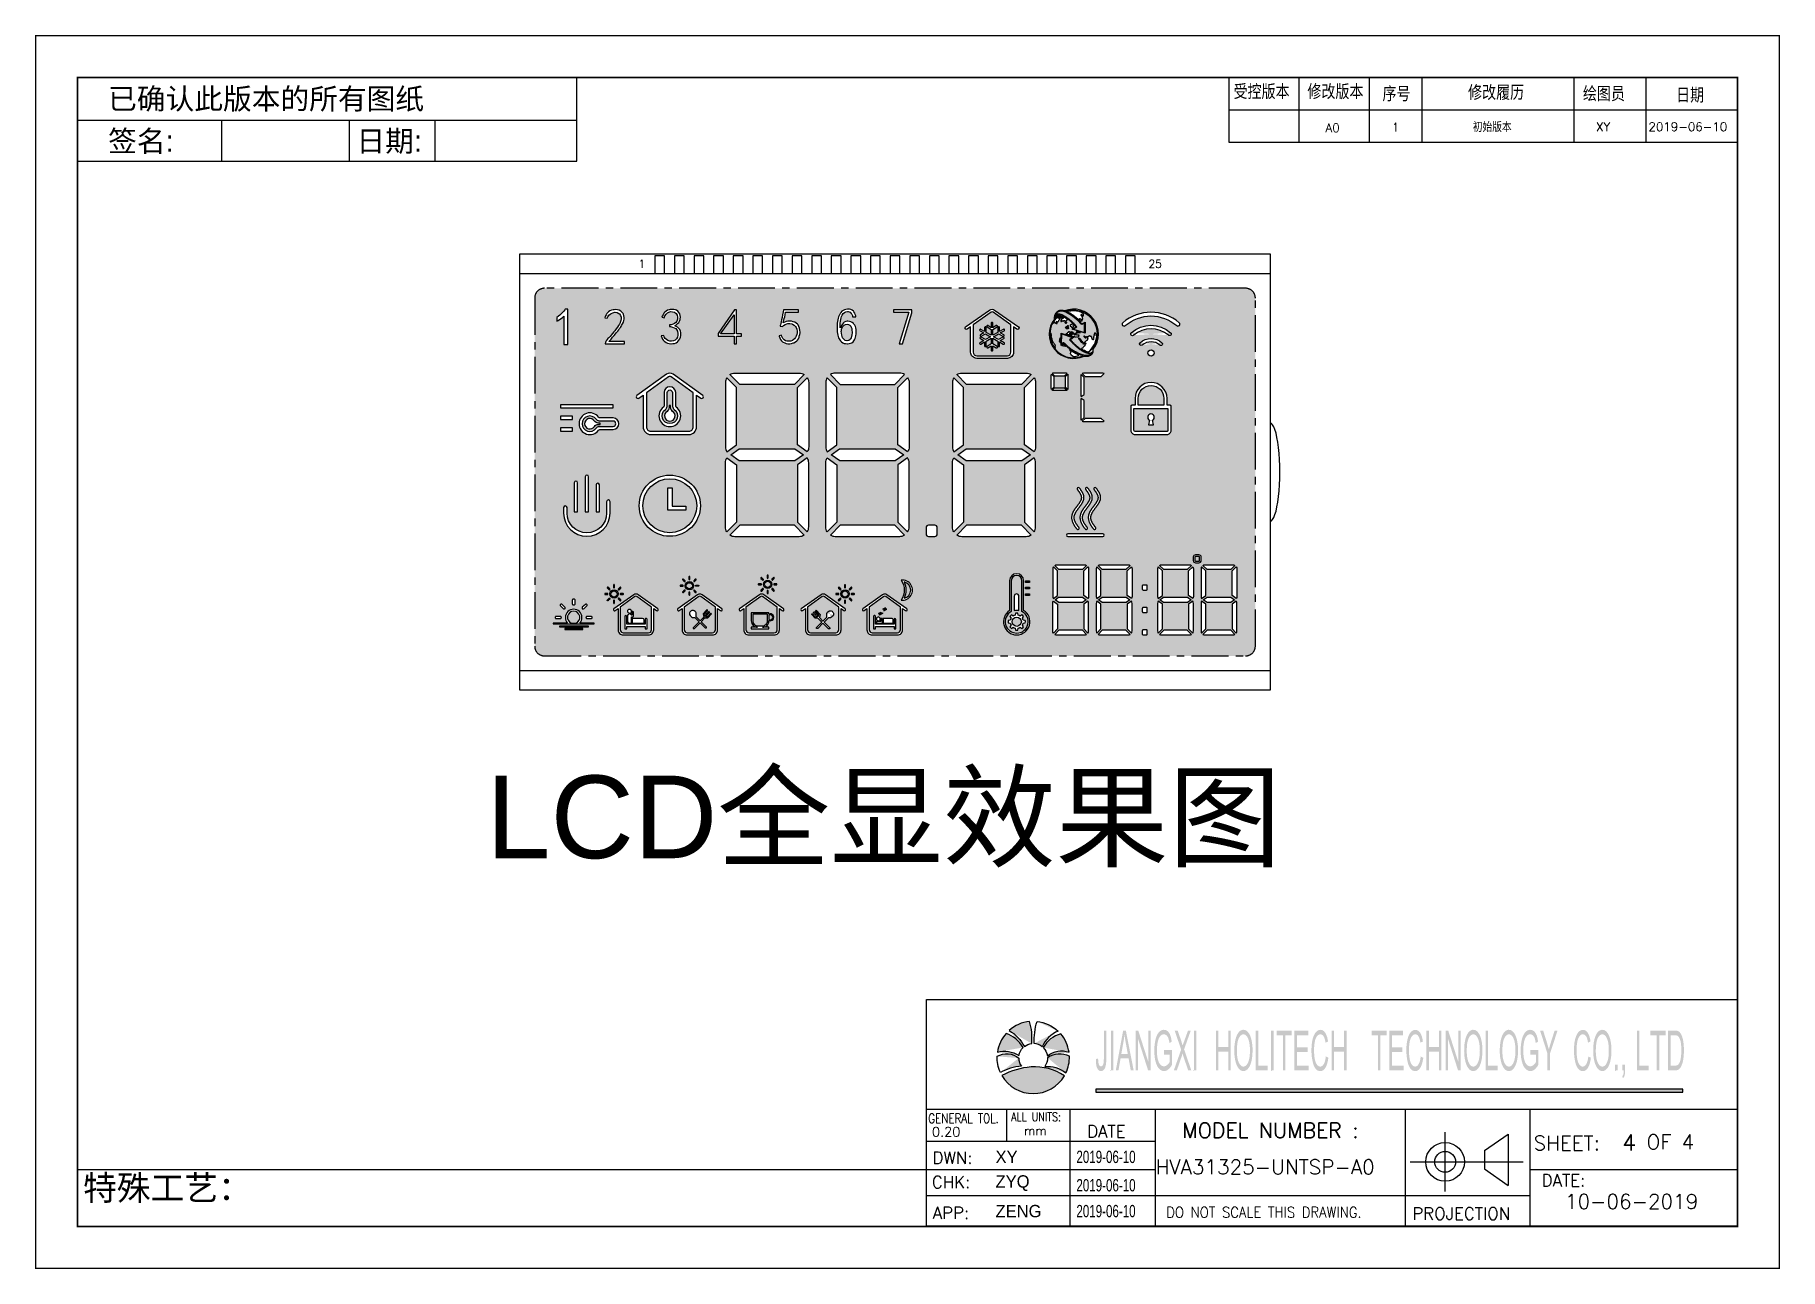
# Model space of a CAD drawing. Header units: millimetres. Extents: x 50 to 800, y 302 to 428.
# Drawn here: x 622.2 to 800.2, y 302.2 to 428.1 of the extents above; entities that cross this region are included whole.
import ezdxf
from ezdxf.enums import TextEntityAlignment as Align

# ---------------------------------------------------------------- set-up
doc = ezdxf.new("R2010")
doc.units = ezdxf.units.MM
doc.header["$LTSCALE"] = 3
doc.linetypes.add('CENTER', pattern=[2, 1.25, -0.25, 0.25, -0.25])
doc.layers.get('0').update_dxf_attribs({"linetype": 'CONTINUOUS'})
for name, color, linetype in [('1', 4, 'CONTINUOUS'), ('DWG', 7, 'CONTINUOUS'), ('SPEC', 7, 'CONTINUOUS'), ('title', 7, 'CONTINUOUS')]:
    doc.layers.add(name, color=color, linetype=linetype)
doc.styles.add('na', font='FZSTK.TTF', dxfattribs={"height": 0.8})
doc.styles.add('ROMANC', font='romanc')
doc.styles.add('ROMANS', font='romans.shx')
doc.styles.add('title', font='arial.ttf', dxfattribs={"width": 0.8, "height": 5})

msp = doc.modelspace()

# ---------------------------------------------------------------- texts
at = {"layer": 'DWG', "style": 'ROMANS'}
for s, p in [('1', (684.12, 404.729)), ('25', (736.482, 404.719))]:
    msp.add_text(s, height=0.804, dxfattribs=at).set_placement(p, align=Align.MIDDLE)
msp.add_text('4', height=1.635, dxfattribs=at).set_placement((784.127, 314.278))
at = {"layer": 'title', "color": 3, "style": 'title'}
msp.add_text('LCD全显效果图', height=8.4323, dxfattribs=at).set_placement((668.271, 344.093))

# ---------------------------------------------------------------- blocks, each defined once
blk = doc.blocks.new('SPEC')
at = {"layer": 'SPEC', "style": 'ROMANS'}
for tag, p, height in [('SHEET', (47.17, 6.54), 1.24), ('DATE', (0.53, 5.35), 0.995), ('MODEL', (8.48, 4.42), 1.24), ('DATE', (41.97, 1.48), 1.24)]:
    blk.add_attdef(tag, p, '', height=height, dxfattribs=at)
blk = doc.blocks.new('SIGN-C')
h = blk.add_hatch(color=3)
edge = h.paths.add_edge_path()
edge.add_arc((169.9, 35.86), 2.46, 180.7735, 215.6153)
edge.add_arc((168.38, 26.31), 8.14, 93.3715, 119.9391)
edge.add_arc((169.92, 35.94), 6.16, 178.269, 204.7945, ccw=False)
edge.add_arc((165.38, 33.31), 3.25, 50.6912, 119.9637, ccw=False)
edge = h.paths.add_edge_path()
edge.add_arc((165.01, 32.47), 4.55, 57.0007, 105.0455, ccw=False)
edge.add_arc((169.9, 35.86), 2.46, 133.9349, 170.1176, ccw=False)
edge.add_arc((163.68, 35.03), 5.21, 29.8804, 72.1669)
edge.add_arc((169.92, 35.94), 6.16, 138.888, 171.4381)
edge = h.paths.add_edge_path()
edge.add_arc((162.58, 34.82), 6.54, 27.1591, 60.6253, ccw=False)
edge.add_arc((169.9, 35.86), 2.46, 95.8107, 127.6545, ccw=False)
edge.add_arc((160.11, 39.29), 9.6, 354.0745, 376.8294)
edge.add_arc((169.92, 35.94), 6.16, 95.8117, 132.0429)
edge = h.paths.add_edge_path()
edge.add_arc((176.2, 35.63), 5.22, 113.2627, 155.7815)
edge.add_arc((169.9, 35.86), 2.46, 51.236, 86.5806)
edge.add_arc((182.9, 38.49), 12.85, 163.7948, 180.7743, ccw=False)
edge.add_arc((169.92, 35.94), 6.16, 46.7513, 84.0373, ccw=False)
edge = h.paths.add_edge_path()
edge.add_arc((169.9, 35.86), 2.46, 8.5767, 45.6006, ccw=False)
edge.add_arc((174.7, 33.31), 3.75, 69.3945, 129.0748, ccw=False)
edge.add_arc((169.92, 35.94), 6.16, 8.2427, 40.5531)
edge.add_arc((175.91, 35.21), 4.92, 105.4425, 150.6956)
edge = h.paths.add_edge_path()
edge.add_arc((169.9, 35.86), 2.46, -36.3086, 0.4795, ccw=False)
edge.add_arc((172.32, 29.46), 4.96, 50.4095, 95.0505, ccw=False)
edge.add_arc((169.92, 35.94), 6.16, 334.4778, 361.7453)
edge.add_arc((174.43, 32.91), 3.62, 62.8659, 124.8017)
edge = h.paths.add_edge_path()
edge.add_arc((170.35, 22.53), 11.81, 93.9087, 119.1713)
edge.add_arc((169.92, 35.94), 6.16, 210.1937, 329.5116)
edge.add_arc((170.17, 25.14), 9.19, 56.5952, 93.9087)
h = blk.add_hatch(color=3)
h.paths.add_polyline_path([(280.43, 34.8), (280.45, 34.85), (280.53, 35.12), (280.6, 35.44), (280.65, 35.79), (280.66, 35.8), (280.69, 36.11), (280.72, 36.44), (280.73, 36.79), (280.74, 37.16), (280.74, 37.46), (280.72, 37.82), (280.7, 38.16), (280.66, 38.48), (280.61, 38.78), (280.6, 38.84), (280.53, 39.16), (280.44, 39.45), (280.34, 39.71), (280.23, 39.94), (280.19, 40), (280.06, 40.18), (279.91, 40.33), (279.75, 40.43), (279.69, 40.45), (279.54, 40.49), (279.37, 40.52), (279.17, 40.52), (278.05, 40.52), (278.05, 33.73), (279.22, 33.73), (279.26, 33.73), (279.44, 33.74), (279.6, 33.78), (279.75, 33.84), (279.85, 33.9), (280, 34.03), (280.14, 34.19), (280.2, 34.29), (280.32, 34.52)])
h.paths.add_polyline_path([(279.26, 39.72), (279.45, 39.7), (279.6, 39.65), (279.72, 39.58), (279.78, 39.53), (279.91, 39.35), (280.03, 39.12), (280.13, 38.82), (280.19, 38.57), (280.24, 38.28), (280.27, 37.95), (280.29, 37.59), (280.3, 37.18), (280.29, 36.85), (280.28, 36.49), (280.25, 36.16), (280.21, 35.87), (280.15, 35.54), (280.07, 35.25), (279.97, 35.01), (279.96, 34.99), (279.84, 34.8), (279.68, 34.65), (279.67, 34.64), (279.53, 34.58), (279.37, 34.54), (279.17, 34.53), (278.48, 34.53), (278.48, 39.72), (279.16, 39.72)], flags=16)
h.paths.add_polyline_path([(275.03, 40.52), (275.03, 39.72), (276.1, 39.72), (276.1, 33.73), (276.53, 33.73), (276.53, 39.72), (277.61, 39.72), (277.61, 40.52)])
h.paths.add_polyline_path([(272.73, 40.52), (272.73, 33.73), (274.76, 33.73), (274.76, 34.53), (273.16, 34.53), (273.16, 40.52)])
h.paths.add_polyline_path([(270.27, 34.68), (270.27, 33.73), (270.5, 33.73), (270.48, 33.36), (270.43, 33.08), (270.38, 32.93), (270.25, 32.74), (270.36, 32.38), (270.41, 32.43), (270.54, 32.63), (270.64, 32.88), (270.67, 33.03), (270.71, 33.35), (270.73, 33.73), (270.73, 34.68)])
h.paths.add_polyline_path([(269.02, 34.68), (269.47, 34.68), (269.47, 33.73), (269.02, 33.73)])
h.paths.add_polyline_path([(265.72, 39.69), (265.67, 39.57), (265.58, 39.32), (265.51, 39.06), (265.44, 38.77), (265.38, 38.46), (265.34, 38.14), (265.31, 37.79), (265.29, 37.42), (265.29, 37.04), (265.29, 36.99), (265.3, 36.65), (265.32, 36.31), (265.36, 35.98), (265.41, 35.66), (265.47, 35.34), (265.48, 35.31), (265.56, 35.01), (265.66, 34.74), (265.77, 34.49), (265.89, 34.27), (266.02, 34.07), (266.06, 34.03), (266.21, 33.87), (266.35, 33.76), (266.51, 33.68), (266.68, 33.63), (266.84, 33.61), (266.85, 33.61), (267.02, 33.63), (267.18, 33.68), (267.34, 33.76), (267.49, 33.88), (267.63, 34.03), (267.65, 34.05), (267.79, 34.23), (267.91, 34.44), (268.02, 34.69), (268.12, 34.96), (268.2, 35.27), (268.24, 35.44), (268.3, 35.75), (268.34, 36.07), (268.38, 36.41), (268.39, 36.76), (268.4, 37.12), (268.4, 37.3), (268.39, 37.66), (268.36, 38), (268.32, 38.33), (268.27, 38.64), (268.21, 38.94), (268.21, 38.96), (268.12, 39.27), (268.03, 39.54), (267.92, 39.78), (267.8, 40), (267.66, 40.19), (267.63, 40.23), (267.48, 40.38), (267.34, 40.5), (267.18, 40.58), (267.01, 40.63), (266.84, 40.64), (266.71, 40.64), (266.55, 40.59), (266.39, 40.52), (266.24, 40.42), (266.1, 40.29), (265.96, 40.12), (265.84, 39.92)])
h.paths.add_polyline_path([(266.75, 34.39), (266.59, 34.43), (266.44, 34.53), (266.3, 34.67), (266.17, 34.86), (266.05, 35.09), (266.03, 35.14), (265.94, 35.38), (265.86, 35.66), (265.81, 35.96), (265.77, 36.29), (265.74, 36.64), (265.73, 37.02), (265.73, 37.03), (265.74, 37.46), (265.76, 37.84), (265.8, 38.18), (265.84, 38.49), (265.9, 38.77), (265.98, 39.01), (266.06, 39.22), (266.11, 39.31), (266.24, 39.51), (266.38, 39.67), (266.53, 39.78), (266.68, 39.85), (266.85, 39.87), (266.98, 39.86), (267.13, 39.8), (267.29, 39.69), (267.43, 39.53), (267.53, 39.38), (267.64, 39.15), (267.74, 38.88), (267.82, 38.57), (267.85, 38.47), (267.89, 38.17), (267.93, 37.84), (267.95, 37.49), (267.95, 37.12), (267.95, 36.94), (267.94, 36.56), (267.91, 36.21), (267.87, 35.89), (267.81, 35.59), (267.73, 35.33), (267.64, 35.09), (267.57, 34.95), (267.45, 34.74), (267.32, 34.58), (267.17, 34.47), (267.01, 34.4), (266.84, 34.38)], flags=16)
h.paths.add_polyline_path([(264.44, 35.95), (264.38, 35.6), (264.31, 35.3), (264.22, 35.03), (264.12, 34.81), (264.11, 34.8), (263.98, 34.62), (263.83, 34.49), (263.68, 34.4), (263.5, 34.38), (263.41, 34.39), (263.25, 34.44), (263.1, 34.55), (262.95, 34.7), (262.86, 34.84), (262.74, 35.07), (262.65, 35.34), (262.58, 35.67), (262.55, 35.81), (262.51, 36.12), (262.48, 36.45), (262.46, 36.8), (262.45, 37.18), (262.46, 37.48), (262.48, 37.82), (262.51, 38.16), (262.56, 38.49), (262.6, 38.73), (262.68, 39.02), (262.79, 39.28), (262.91, 39.49), (262.92, 39.51), (263.06, 39.67), (263.2, 39.78), (263.36, 39.85), (263.54, 39.87), (263.64, 39.86), (263.8, 39.81), (263.95, 39.7), (264.08, 39.53), (264.17, 39.37), (264.26, 39.12), (264.34, 38.81), (264.41, 38.45), (264.83, 38.66), (264.82, 38.75), (264.76, 39.09), (264.68, 39.39), (264.59, 39.66), (264.49, 39.91), (264.37, 40.12), (264.32, 40.19), (264.19, 40.35), (264.05, 40.48), (263.89, 40.57), (263.72, 40.62), (263.55, 40.64), (263.54, 40.64), (263.38, 40.62), (263.21, 40.57), (263.06, 40.49), (262.9, 40.38), (262.76, 40.23), (262.62, 40.06), (262.5, 39.84), (262.39, 39.6), (262.29, 39.33), (262.21, 39.03), (262.17, 38.85), (262.11, 38.55), (262.07, 38.24), (262.04, 37.9), (262.02, 37.55), (262.01, 37.18), (262.01, 37.01), (262.02, 36.67), (262.05, 36.32), (262.08, 35.99), (262.13, 35.67), (262.19, 35.36), (262.26, 35.04), (262.34, 34.74), (262.45, 34.48), (262.56, 34.26), (262.69, 34.06), (262.75, 33.98), (262.88, 33.85), (263.02, 33.74), (263.18, 33.67), (263.36, 33.62), (263.54, 33.61), (263.66, 33.62), (263.83, 33.66), (263.99, 33.74), (264.13, 33.86), (264.28, 34.01), (264.4, 34.2), (264.5, 34.39), (264.61, 34.62), (264.7, 34.9), (264.77, 35.19), (264.84, 35.52), (264.89, 35.88), (264.46, 36.11)])
h.paths.add_polyline_path([(256.24, 40.52), (257.49, 36.61), (257.49, 33.73), (257.93, 33.73), (257.93, 36.61), (259.22, 40.52), (258.72, 40.52), (258.09, 38.53), (258.08, 38.49), (257.99, 38.18), (257.89, 37.88), (257.81, 37.59), (257.74, 37.32), (257.66, 37.59), (257.58, 37.88), (257.49, 38.18), (257.41, 38.47), (256.76, 40.52)])
h.paths.add_polyline_path([(254.56, 37.19), (254.56, 36.39), (255.52, 36.39), (255.52, 35.13), (255.43, 34.98), (255.29, 34.81), (255.12, 34.65), (255.05, 34.6), (254.89, 34.5), (254.73, 34.44), (254.57, 34.42), (254.43, 34.44), (254.27, 34.49), (254.12, 34.58), (253.96, 34.72), (253.84, 34.87), (253.72, 35.08), (253.61, 35.33), (253.53, 35.63), (253.49, 35.79), (253.44, 36.09), (253.41, 36.41), (253.38, 36.77), (253.38, 37.15), (253.38, 37.18), (253.38, 37.53), (253.41, 37.87), (253.45, 38.2), (253.5, 38.52), (253.52, 38.62), (253.6, 38.92), (253.71, 39.19), (253.77, 39.32), (253.9, 39.52), (254.05, 39.69), (254.08, 39.7), (254.23, 39.8), (254.39, 39.85), (254.56, 39.87), (254.7, 39.86), (254.86, 39.8), (255.01, 39.69), (255.08, 39.63), (255.21, 39.45), (255.32, 39.22), (255.37, 39.06), (255.44, 38.76), (255.5, 38.4), (255.89, 38.62), (255.86, 38.84), (255.8, 39.18), (255.73, 39.48), (255.65, 39.74), (255.61, 39.83), (255.49, 40.06), (255.36, 40.24), (255.2, 40.4), (255.06, 40.51), (254.9, 40.58), (254.73, 40.63), (254.56, 40.64), (254.48, 40.64), (254.31, 40.61), (254.15, 40.56), (253.99, 40.47), (253.84, 40.36), (253.7, 40.22), (253.67, 40.18), (253.54, 40), (253.42, 39.79), (253.31, 39.54), (253.21, 39.26), (253.13, 38.95), (253.09, 38.76), (253.03, 38.44), (252.99, 38.12), (252.96, 37.78), (252.94, 37.44), (252.93, 37.09), (252.93, 36.91), (252.95, 36.56), (252.97, 36.22), (253.01, 35.9), (253.07, 35.58), (253.13, 35.28), (253.15, 35.21), (253.24, 34.92), (253.34, 34.66), (253.45, 34.42), (253.58, 34.22), (253.73, 34.04), (253.8, 33.96), (253.95, 33.84), (254.1, 33.74), (254.26, 33.67), (254.42, 33.62), (254.6, 33.61), (254.65, 33.61), (254.81, 33.63), (254.97, 33.69), (255.13, 33.77), (255.29, 33.88), (255.38, 33.96), (255.52, 34.1), (255.66, 34.26), (255.81, 34.45), (255.94, 34.67), (255.94, 37.19)])
h.paths.add_polyline_path([(249.81, 39.69), (249.76, 39.57), (249.67, 39.32), (249.59, 39.06), (249.52, 38.77), (249.47, 38.46), (249.43, 38.14), (249.4, 37.79), (249.38, 37.42), (249.38, 37.04), (249.38, 36.99), (249.38, 36.65), (249.41, 36.31), (249.44, 35.98), (249.5, 35.66), (249.56, 35.34), (249.57, 35.31), (249.65, 35.01), (249.74, 34.74), (249.85, 34.49), (249.97, 34.27), (250.11, 34.07), (250.15, 34.03), (250.29, 33.87), (250.44, 33.76), (250.59, 33.68), (250.76, 33.63), (250.93, 33.61), (250.94, 33.61), (251.1, 33.63), (251.26, 33.68), (251.42, 33.76), (251.57, 33.88), (251.72, 34.03), (251.74, 34.05), (251.87, 34.23), (251.99, 34.44), (252.1, 34.69), (252.2, 34.96), (252.29, 35.27), (252.33, 35.44), (252.38, 35.75), (252.43, 36.07), (252.46, 36.41), (252.48, 36.76), (252.49, 37.12), (252.49, 37.3), (252.47, 37.66), (252.45, 38), (252.41, 38.33), (252.36, 38.64), (252.3, 38.94), (252.29, 38.96), (252.21, 39.27), (252.11, 39.54), (252.01, 39.78), (251.88, 40), (251.74, 40.19), (251.72, 40.23), (251.57, 40.38), (251.42, 40.5), (251.27, 40.58), (251.1, 40.63), (250.93, 40.64), (250.8, 40.64), (250.63, 40.59), (250.47, 40.52), (250.33, 40.42), (250.18, 40.29), (250.05, 40.12), (249.93, 39.92)])
h.paths.add_polyline_path([(250.84, 34.39), (250.68, 34.43), (250.52, 34.53), (250.39, 34.67), (250.26, 34.86), (250.14, 35.09), (250.11, 35.14), (250.02, 35.38), (249.95, 35.66), (249.89, 35.96), (249.85, 36.29), (249.83, 36.64), (249.82, 37.02), (249.82, 37.03), (249.82, 37.46), (249.85, 37.84), (249.88, 38.18), (249.93, 38.49), (249.99, 38.77), (250.06, 39.01), (250.15, 39.22), (250.2, 39.31), (250.33, 39.51), (250.46, 39.67), (250.61, 39.78), (250.77, 39.85), (250.93, 39.87), (251.06, 39.86), (251.22, 39.8), (251.37, 39.69), (251.52, 39.53), (251.62, 39.38), (251.73, 39.15), (251.83, 38.88), (251.91, 38.57), (251.93, 38.47), (251.98, 38.17), (252.02, 37.84), (252.04, 37.49), (252.04, 37.12), (252.04, 36.94), (252.03, 36.56), (252, 36.21), (251.95, 35.89), (251.89, 35.59), (251.82, 35.33), (251.73, 35.09), (251.66, 34.95), (251.54, 34.74), (251.4, 34.58), (251.25, 34.47), (251.1, 34.4), (250.93, 34.38)], flags=16)
h.paths.add_polyline_path([(246.96, 40.52), (246.96, 33.73), (248.99, 33.73), (248.99, 34.53), (247.39, 34.53), (247.39, 40.52)])
h.paths.add_polyline_path([(243.74, 39.69), (243.69, 39.57), (243.6, 39.32), (243.52, 39.06), (243.46, 38.77), (243.4, 38.46), (243.36, 38.14), (243.33, 37.79), (243.32, 37.42), (243.31, 37.04), (243.31, 36.99), (243.32, 36.65), (243.34, 36.31), (243.38, 35.98), (243.43, 35.66), (243.5, 35.34), (243.5, 35.31), (243.58, 35.01), (243.68, 34.74), (243.79, 34.49), (243.91, 34.27), (244.04, 34.07), (244.08, 34.03), (244.22, 33.87), (244.38, 33.76), (244.53, 33.68), (244.69, 33.63), (244.86, 33.61), (244.87, 33.61), (245.04, 33.63), (245.2, 33.68), (245.36, 33.76), (245.51, 33.88), (245.66, 34.03), (245.67, 34.05), (245.8, 34.23), (245.93, 34.44), (246.04, 34.69), (246.14, 34.96), (246.22, 35.27), (246.26, 35.44), (246.32, 35.75), (246.36, 36.07), (246.4, 36.41), (246.42, 36.76), (246.42, 37.12), (246.42, 37.3), (246.41, 37.66), (246.38, 38), (246.35, 38.33), (246.3, 38.64), (246.23, 38.94), (246.23, 38.96), (246.14, 39.27), (246.05, 39.54), (245.94, 39.78), (245.82, 40), (245.68, 40.19), (245.65, 40.23), (245.51, 40.38), (245.36, 40.5), (245.2, 40.58), (245.04, 40.63), (244.87, 40.64), (244.73, 40.64), (244.57, 40.59), (244.41, 40.52), (244.26, 40.42), (244.12, 40.29), (243.98, 40.12), (243.86, 39.92)])
h.paths.add_polyline_path([(244.77, 34.39), (244.61, 34.43), (244.46, 34.53), (244.32, 34.67), (244.19, 34.86), (244.07, 35.09), (244.05, 35.14), (243.96, 35.38), (243.89, 35.66), (243.83, 35.96), (243.79, 36.29), (243.76, 36.64), (243.75, 37.02), (243.75, 37.03), (243.76, 37.46), (243.78, 37.84), (243.81, 38.18), (243.86, 38.49), (243.92, 38.77), (244, 39.01), (244.08, 39.22), (244.13, 39.31), (244.26, 39.51), (244.4, 39.67), (244.55, 39.78), (244.71, 39.85), (244.87, 39.87), (245, 39.86), (245.16, 39.8), (245.31, 39.69), (245.45, 39.53), (245.55, 39.38), (245.67, 39.15), (245.76, 38.88), (245.84, 38.57), (245.86, 38.47), (245.91, 38.17), (245.95, 37.84), (245.97, 37.49), (245.98, 37.12), (245.97, 36.94), (245.96, 36.56), (245.93, 36.21), (245.89, 35.89), (245.83, 35.59), (245.76, 35.33), (245.66, 35.09), (245.6, 34.95), (245.47, 34.74), (245.33, 34.58), (245.19, 34.47), (245.03, 34.4), (244.86, 34.38)], flags=16)
h.paths.add_polyline_path([(242.31, 40.52), (242.31, 35.19), (240.59, 40.52), (240.15, 40.52), (240.15, 33.73), (240.57, 33.73), (240.57, 39.07), (242.27, 33.73), (242.72, 33.73), (242.72, 40.52)])
h.paths.add_polyline_path([(239.01, 40.52), (239.01, 37.73), (237.32, 37.73), (237.32, 40.52), (236.89, 40.52), (236.89, 33.73), (237.32, 33.73), (237.32, 36.93), (239.01, 36.93), (239.01, 33.73), (239.44, 33.73), (239.44, 40.52)])
h.paths.add_polyline_path([(235.89, 35.95), (235.84, 35.6), (235.77, 35.3), (235.68, 35.03), (235.57, 34.81), (235.56, 34.8), (235.43, 34.62), (235.29, 34.49), (235.13, 34.4), (234.96, 34.38), (234.87, 34.39), (234.71, 34.44), (234.55, 34.55), (234.41, 34.7), (234.31, 34.84), (234.2, 35.07), (234.11, 35.34), (234.03, 35.67), (234.01, 35.81), (233.97, 36.12), (233.93, 36.45), (233.92, 36.8), (233.91, 37.18), (233.92, 37.48), (233.93, 37.82), (233.97, 38.16), (234.01, 38.49), (234.06, 38.73), (234.14, 39.02), (234.24, 39.28), (234.37, 39.49), (234.38, 39.51), (234.51, 39.67), (234.66, 39.78), (234.82, 39.85), (235, 39.87), (235.09, 39.86), (235.26, 39.81), (235.41, 39.7), (235.54, 39.53), (235.62, 39.37), (235.72, 39.12), (235.8, 38.81), (235.86, 38.45), (236.29, 38.66), (236.27, 38.75), (236.21, 39.09), (236.14, 39.39), (236.05, 39.66), (235.94, 39.91), (235.83, 40.12), (235.78, 40.19), (235.64, 40.35), (235.5, 40.48), (235.34, 40.57), (235.18, 40.62), (235, 40.64), (235, 40.64), (234.83, 40.62), (234.67, 40.57), (234.51, 40.49), (234.36, 40.38), (234.21, 40.23), (234.08, 40.06), (233.96, 39.84), (233.84, 39.6), (233.75, 39.33), (233.66, 39.03), (233.62, 38.85), (233.57, 38.55), (233.52, 38.24), (233.49, 37.9), (233.47, 37.55), (233.47, 37.18), (233.47, 37.01), (233.48, 36.67), (233.5, 36.32), (233.54, 35.99), (233.58, 35.67), (233.64, 35.36), (233.71, 35.04), (233.8, 34.74), (233.9, 34.48), (234.02, 34.26), (234.14, 34.06), (234.2, 33.98), (234.33, 33.85), (234.48, 33.74), (234.64, 33.67), (234.81, 33.62), (235, 33.61), (235.12, 33.62), (235.28, 33.66), (235.44, 33.74), (235.59, 33.86), (235.73, 34.01), (235.86, 34.2), (235.96, 34.39), (236.06, 34.62), (236.15, 34.9), (236.23, 35.19), (236.29, 35.52), (236.35, 35.88), (235.91, 36.11)])
h.paths.add_polyline_path([(230.57, 40.52), (230.57, 33.73), (233, 33.73), (233, 34.53), (231, 34.53), (231, 36.84), (232.8, 36.84), (232.8, 37.64), (231, 37.64), (231, 39.72), (232.92, 39.72), (232.92, 40.52)])
h.paths.add_polyline_path([(227.54, 40.52), (227.54, 39.72), (228.61, 39.72), (228.61, 33.73), (229.04, 33.73), (229.04, 39.72), (230.12, 39.72), (230.12, 40.52)])
h.paths.add_polyline_path([(222.85, 40.52), (222.85, 37.73), (221.15, 37.73), (221.15, 40.52), (220.72, 40.52), (220.72, 33.73), (221.15, 33.73), (221.15, 36.93), (222.85, 36.93), (222.85, 33.73), (223.28, 33.73), (223.28, 40.52)])
h.paths.add_polyline_path([(219.73, 35.95), (219.67, 35.6), (219.6, 35.3), (219.51, 35.03), (219.41, 34.81), (219.4, 34.8), (219.27, 34.62), (219.12, 34.49), (218.97, 34.4), (218.79, 34.38), (218.7, 34.39), (218.54, 34.44), (218.39, 34.55), (218.24, 34.7), (218.15, 34.84), (218.03, 35.07), (217.94, 35.34), (217.87, 35.67), (217.84, 35.81), (217.8, 36.12), (217.77, 36.45), (217.75, 36.8), (217.74, 37.18), (217.75, 37.48), (217.77, 37.82), (217.8, 38.16), (217.85, 38.49), (217.89, 38.73), (217.97, 39.02), (218.08, 39.28), (218.2, 39.49), (218.21, 39.51), (218.35, 39.67), (218.49, 39.78), (218.65, 39.85), (218.83, 39.87), (218.93, 39.86), (219.09, 39.81), (219.24, 39.7), (219.37, 39.53), (219.46, 39.37), (219.55, 39.12), (219.63, 38.81), (219.7, 38.45), (220.12, 38.66), (220.11, 38.75), (220.05, 39.09), (219.98, 39.39), (219.88, 39.66), (219.78, 39.91), (219.66, 40.12), (219.61, 40.19), (219.48, 40.35), (219.34, 40.48), (219.18, 40.57), (219.01, 40.62), (218.84, 40.64), (218.83, 40.64), (218.67, 40.62), (218.5, 40.57), (218.35, 40.49), (218.2, 40.38), (218.05, 40.23), (217.91, 40.06), (217.79, 39.84), (217.68, 39.6), (217.58, 39.33), (217.5, 39.03), (217.46, 38.85), (217.4, 38.55), (217.36, 38.24), (217.33, 37.9), (217.31, 37.55), (217.3, 37.18), (217.3, 37.01), (217.31, 36.67), (217.34, 36.32), (217.37, 35.99), (217.42, 35.67), (217.48, 35.36), (217.55, 35.04), (217.63, 34.74), (217.74, 34.48), (217.85, 34.26), (217.98, 34.06), (218.04, 33.98), (218.17, 33.85), (218.31, 33.74), (218.47, 33.67), (218.65, 33.62), (218.83, 33.61), (218.95, 33.62), (219.12, 33.66), (219.28, 33.74), (219.43, 33.86), (219.56, 34.01), (219.69, 34.2), (219.79, 34.39), (219.9, 34.62), (219.99, 34.9), (220.06, 35.19), (220.13, 35.52), (220.18, 35.88), (219.75, 36.11)])
h.paths.add_polyline_path([(214.4, 40.52), (214.4, 33.73), (216.83, 33.73), (216.83, 34.53), (214.84, 34.53), (214.84, 36.84), (216.63, 36.84), (216.63, 37.64), (214.84, 37.64), (214.84, 39.72), (216.75, 39.72), (216.75, 40.52)])
h.paths.add_polyline_path([(211.37, 40.52), (211.37, 39.72), (212.45, 39.72), (212.45, 33.73), (212.88, 33.73), (212.88, 39.72), (213.95, 39.72), (213.95, 40.52)])
h.paths.add_polyline_path([(210.43, 40.52), (210.86, 40.52), (210.86, 33.73), (210.43, 33.73)])
h.paths.add_polyline_path([(207.81, 40.52), (207.81, 33.73), (209.84, 33.73), (209.84, 34.53), (208.24, 34.53), (208.24, 40.52)])
h.paths.add_polyline_path([(204.59, 39.69), (204.54, 39.57), (204.45, 39.32), (204.38, 39.06), (204.31, 38.77), (204.26, 38.46), (204.21, 38.14), (204.18, 37.79), (204.16, 37.42), (204.16, 37.04), (204.16, 36.99), (204.17, 36.65), (204.19, 36.31), (204.23, 35.98), (204.28, 35.66), (204.34, 35.34), (204.35, 35.31), (204.43, 35.01), (204.53, 34.74), (204.64, 34.49), (204.76, 34.27), (204.89, 34.07), (204.93, 34.03), (205.08, 33.87), (205.22, 33.76), (205.38, 33.68), (205.55, 33.63), (205.72, 33.61), (205.72, 33.61), (205.89, 33.63), (206.05, 33.68), (206.21, 33.76), (206.36, 33.88), (206.5, 34.03), (206.52, 34.05), (206.66, 34.23), (206.78, 34.44), (206.89, 34.69), (206.99, 34.96), (207.07, 35.27), (207.11, 35.44), (207.17, 35.75), (207.21, 36.07), (207.25, 36.41), (207.26, 36.76), (207.27, 37.12), (207.27, 37.3), (207.26, 37.66), (207.23, 38), (207.19, 38.33), (207.14, 38.64), (207.08, 38.94), (207.08, 38.96), (206.99, 39.27), (206.9, 39.54), (206.79, 39.78), (206.67, 40), (206.53, 40.19), (206.5, 40.23), (206.35, 40.38), (206.21, 40.5), (206.05, 40.58), (205.88, 40.63), (205.72, 40.64), (205.58, 40.64), (205.41, 40.59), (205.26, 40.52), (205.11, 40.42), (204.97, 40.29), (204.83, 40.12), (204.71, 39.92)])
h.paths.add_polyline_path([(205.62, 34.39), (205.46, 34.43), (205.31, 34.53), (205.17, 34.67), (205.04, 34.86), (204.92, 35.09), (204.9, 35.14), (204.81, 35.38), (204.73, 35.66), (204.68, 35.96), (204.63, 36.29), (204.61, 36.64), (204.6, 37.02), (204.6, 37.03), (204.61, 37.46), (204.63, 37.84), (204.67, 38.18), (204.71, 38.49), (204.77, 38.77), (204.85, 39.01), (204.93, 39.22), (204.98, 39.31), (205.11, 39.51), (205.25, 39.67), (205.4, 39.78), (205.55, 39.85), (205.72, 39.87), (205.85, 39.86), (206, 39.8), (206.16, 39.69), (206.3, 39.53), (206.4, 39.38), (206.51, 39.15), (206.61, 38.88), (206.69, 38.57), (206.71, 38.47), (206.76, 38.17), (206.8, 37.84), (206.82, 37.49), (206.83, 37.12), (206.83, 36.94), (206.81, 36.56), (206.78, 36.21), (206.74, 35.89), (206.68, 35.59), (206.6, 35.33), (206.51, 35.09), (206.44, 34.95), (206.32, 34.74), (206.19, 34.58), (206.04, 34.47), (205.88, 34.4), (205.71, 34.38)], flags=16)
h.paths.add_polyline_path([(203.14, 40.52), (203.14, 37.73), (201.45, 37.73), (201.45, 40.52), (201.02, 40.52), (201.02, 33.73), (201.45, 33.73), (201.45, 36.93), (203.14, 36.93), (203.14, 33.73), (203.57, 33.73), (203.57, 40.52)])
h.paths.add_polyline_path([(197.29, 40.52), (197.72, 40.52), (197.72, 33.73), (197.29, 33.73)])
h.paths.add_polyline_path([(193.86, 33.73), (194.37, 33.73), (195.19, 36.09), (195.24, 36.26), (195.34, 36.61), (195.4, 36.43), (195.48, 36.15), (196.31, 33.73), (196.84, 33.73), (195.61, 37.32), (196.75, 40.52), (196.28, 40.52), (195.63, 38.72), (195.55, 38.51), (195.45, 38.22), (195.37, 37.95), (195.31, 38.15), (195.22, 38.43), (195.11, 38.78), (194.52, 40.52), (194, 40.52), (195.11, 37.27)])
h.paths.add_polyline_path([(192.17, 37.19), (192.17, 36.39), (193.13, 36.39), (193.13, 35.13), (193.04, 34.98), (192.9, 34.81), (192.72, 34.65), (192.66, 34.6), (192.5, 34.5), (192.34, 34.44), (192.18, 34.42), (192.04, 34.44), (191.88, 34.49), (191.72, 34.58), (191.57, 34.72), (191.45, 34.87), (191.32, 35.08), (191.22, 35.33), (191.13, 35.63), (191.1, 35.79), (191.05, 36.09), (191.01, 36.41), (190.99, 36.77), (190.98, 37.15), (190.98, 37.18), (190.99, 37.53), (191.02, 37.87), (191.06, 38.2), (191.11, 38.52), (191.13, 38.62), (191.21, 38.92), (191.31, 39.19), (191.38, 39.32), (191.51, 39.52), (191.66, 39.69), (191.68, 39.7), (191.83, 39.8), (191.99, 39.85), (192.17, 39.87), (192.31, 39.86), (192.47, 39.8), (192.62, 39.69), (192.68, 39.63), (192.82, 39.45), (192.93, 39.22), (192.98, 39.06), (193.05, 38.76), (193.11, 38.4), (193.5, 38.62), (193.47, 38.84), (193.41, 39.18), (193.34, 39.48), (193.25, 39.74), (193.22, 39.83), (193.1, 40.06), (192.96, 40.24), (192.81, 40.4), (192.66, 40.51), (192.51, 40.58), (192.34, 40.63), (192.17, 40.64), (192.09, 40.64), (191.92, 40.61), (191.76, 40.56), (191.6, 40.47), (191.45, 40.36), (191.31, 40.22), (191.28, 40.18), (191.14, 40), (191.02, 39.79), (190.92, 39.54), (190.82, 39.26), (190.74, 38.95), (190.7, 38.76), (190.64, 38.44), (190.6, 38.12), (190.56, 37.78), (190.55, 37.44), (190.54, 37.09), (190.54, 36.91), (190.55, 36.56), (190.58, 36.22), (190.62, 35.9), (190.67, 35.58), (190.74, 35.28), (190.76, 35.21), (190.84, 34.92), (190.95, 34.66), (191.06, 34.42), (191.19, 34.22), (191.33, 34.04), (191.41, 33.96), (191.55, 33.84), (191.71, 33.74), (191.87, 33.67), (192.03, 33.62), (192.2, 33.61), (192.25, 33.61), (192.42, 33.63), (192.58, 33.69), (192.74, 33.77), (192.89, 33.88), (192.99, 33.96), (193.13, 34.1), (193.27, 34.26), (193.41, 34.45), (193.55, 34.67), (193.55, 37.19)])
h.paths.add_polyline_path([(189.51, 40.52), (189.51, 35.19), (187.8, 40.52), (187.36, 40.52), (187.36, 33.73), (187.78, 33.73), (187.78, 39.07), (189.48, 33.73), (189.92, 33.73), (189.92, 40.52)])
h.paths.add_polyline_path([(185.23, 40.52), (183.98, 33.73), (184.43, 33.73), (184.79, 35.79), (186.15, 35.79), (186.53, 33.73), (187.02, 33.73), (185.69, 40.52)])
h.paths.add_polyline_path([(185.27, 38.51), (185.32, 38.81), (185.37, 39.14), (185.41, 39.48), (185.45, 39.81), (185.46, 39.73), (185.5, 39.45), (185.55, 39.13), (185.61, 38.78), (185.68, 38.4), (186.02, 36.52), (184.92, 36.52)], flags=16)
h.paths.add_polyline_path([(183.14, 40.52), (183.57, 40.52), (183.57, 33.73), (183.14, 33.73)])
h.paths.add_polyline_path([(180.58, 35.66), (180.58, 35.31), (180.61, 34.95), (180.65, 34.63), (180.71, 34.36), (180.8, 34.13), (180.85, 34.02), (180.97, 33.84), (181.11, 33.71), (181.27, 33.63), (181.45, 33.61), (181.49, 33.61), (181.66, 33.64), (181.82, 33.73), (181.96, 33.86), (182.08, 34.03), (182.19, 34.27), (182.27, 34.57), (182.31, 34.81), (182.34, 35.12), (182.36, 35.48), (182.37, 35.89), (182.37, 40.52), (181.94, 40.52), (181.94, 35.84), (181.94, 35.62), (181.92, 35.26), (181.89, 34.99), (181.85, 34.8), (181.73, 34.57), (181.61, 34.46), (181.45, 34.41), (181.38, 34.42), (181.22, 34.51), (181.1, 34.7), (181.08, 34.76), (181.02, 35.01), (180.98, 35.34), (180.97, 35.77)])
blk.add_hatch(color=126).paths.add_polyline_path([(180.6, 30.51), (180.6, 30.01), (280.54, 30.01), (280.54, 30.51)])
at = {"color": 3}
for points in [[(165.79, 40.52, -0.14707), (168.4, 37.8, -0.139846), (169.65, 38.3, 0.099615), (169.29, 42.07, 0.159419)], [(174.14, 40.43, 0.187681), (171.44, 37.77, 0.155454), (170.05, 38.31, -0.074223), (170.56, 42.07, -0.164142)], [(163.82, 36.86, -0.212761), (167.48, 36.28, -0.159202), (168.2, 37.63, 0.186633), (165.28, 39.99, 0.142989)], [(171.62, 37.61, -0.162967), (172.33, 36.23, -0.266454), (176.02, 36.82, 0.141922), (174.6, 39.95, 0.200061)], [(167.45, 35.83, 0.153208), (167.91, 34.43, 0.116445), (164.32, 33.36, -0.116259), (163.76, 36.13, -0.311813)], [(172.36, 35.88, -0.161911), (171.88, 34.4, -0.197285), (175.48, 33.29, 0.119541), (176.08, 36.13, 0.277023)], [(169.54, 34.31, 0.110678), (164.59, 32.84, 0.573389), (175.23, 32.81, 0.164265)]]:
    blk.add_lwpolyline(points, format="xyb", close=True, dxfattribs=at)
at = {"color": 126}
for points in [[(180.6, 30.55), (180.6, 30.04), (280.54, 30.04), (280.54, 30.55)], [(180.6, 30.51), (180.6, 30.01), (280.54, 30.01), (280.54, 30.51)]]:
    blk.add_lwpolyline(points, close=True, dxfattribs=at)
at = {"layer": '1', "color": 4, "const_width": 0.238}
blk.add_lwpolyline([(0, 0), (0, 210), (297, 210), (297, 0)], close=True, dxfattribs=at)
at = {"layer": 'title'}
for p, q in [((203.24, 202.86), (203.24, 197.36)), ((215.18, 202.86), (215.18, 197.36)), ((227.11, 202.86), (227.11, 197.36)), ((236.09, 202.86), (236.09, 197.36)), ((261.98, 202.86), (261.98, 197.36)), ((274.27, 202.86), (274.27, 197.36)), ((203.24, 197.36), (203.24, 191.86)), ((203.24, 197.36), (289.86, 197.36)), ((215.18, 197.36), (215.18, 191.86)), ((227.11, 197.36), (227.11, 191.86)), ((236.09, 197.36), (236.09, 191.86)), ((261.98, 197.36), (261.98, 191.86)), ((274.27, 197.36), (274.27, 191.86)), ((7.14, 195.58), (92.18, 195.58)), ((31.65, 195.58), (31.65, 188.59)), ((53.39, 195.58), (53.39, 188.59)), ((68.02, 195.58), (68.02, 188.59)), ((203.24, 191.86), (289.86, 191.86)), ((151.71, 7.17), (151.71, 45.79)), ((151.71, 45.79), (289.83, 45.79)), ((289.83, 45.79), (289.83, 7.17)), ((151.71, 27.14), (289.83, 27.14)), ((165.4, 21.65), (165.4, 27.14)), ((176.23, 7.17), (176.23, 27.14)), ((190.74, 7.17), (190.74, 27.14)), ((233.3, 7.17), (233.3, 27.14)), ((254.55, 7.17), (254.55, 27.14)), ((151.71, 21.65), (190.74, 21.65)), ((240.07, 13.09), (240.07, 23.2)), ((246.76, 20.06), (250.8, 22.89)), ((250.8, 22.89), (250.8, 14.14)), ((234.13, 18.15), (253.34, 18.15)), ((246.76, 20.06), (246.76, 16.98)), ((7.14, 16.82), (190.74, 16.82)), ((246.76, 16.98), (250.8, 14.14)), ((254.55, 16.82), (289.83, 16.82)), ((151.71, 12.42), (254.55, 12.42)), ((289.83, 7.17), (151.71, 7.17))]:
    blk.add_line(p, q, dxfattribs=at)
at = {"layer": 'title', "const_width": 0.238}
blk.add_lwpolyline([(7.14, 7.14), (7.14, 202.86), (289.86, 202.86), (289.86, 7.14)], close=True, dxfattribs=at)
at = {"layer": 'title'}
blk.add_lwpolyline([(7.14, 202.86), (7.14, 188.59), (92.18, 188.59), (92.18, 202.86)], close=True, dxfattribs=at)
at = {"layer": 'title', "color": 3, "lineweight": 0}
for points in [[(183.14, 33.73), (183.14, 33.73)], [(197.29, 33.73), (197.29, 33.73)], [(210.43, 33.73), (210.43, 33.73)], [(269.02, 33.73), (269.02, 33.73)]]:
    blk.add_lwpolyline(points, close=True, dxfattribs=at)
at = {"layer": 'title'}
for radius in [3.3, 1.78]:
    blk.add_circle((240.07, 18.15), radius, dxfattribs=at)
ref = blk.add_blockref('SPEC', (176.23, 7.17), dxfattribs=dict(at, xscale=2.007699894518737, yscale=2.007699894518765, zscale=2.007699894518755))
ref.add_attrib('MODEL', 'HVA31325-UNTSP-A0', (190.74, 16.03), dxfattribs={"layer": 'SPEC', "height": 2.496, "style": 'ROMANS'})
ref.add_attrib('DATE', '10-06-2019', (260.49, 10.15), dxfattribs={"layer": 'SPEC', "height": 2.496, "style": 'ROMANS'})
ref.add_attrib('SHEET', '  OF 4', (270.94, 20.3), dxfattribs={"layer": 'SPEC', "height": 2.496, "style": 'ROMANS'})
for s, height, style, p in [('已确认此版本的所有图纸', 3.5873, 'title', (12.35, 197.44)), ('签名:', 3.587, 'title', (12.35, 190.24)), ('日期:', 3.587, 'title', (54.65, 190.24)), ('A0', 1.477, 'ROMANC', (219.71, 193.55)), ('1', 1.48, 'ROMANC', (230.99, 193.64)), ('XY', 1.477, 'ROMANC', (265.77, 193.74)), ('2019-06-10', 1.477, 'ROMANC', (274.7, 193.74)), ('0.20', 1.61, 'ROMANS', (152.67, 22.47)), ('DATE', 2.069, 'ROMANS', (179.1, 22.32)), ('MODEL NUMBER :', 2.5563, 'ROMANS', (195.31, 22.23)), ('mm', 1.498, 'ROMANS', (168.35, 22.72)), ('SHEET:', 2.483, 'ROMANS', (255.14, 20.11)), ('DWN:', 2.069, 'ROMANS', (152.74, 17.81)), ('XY', 2.105, 'na', (163.5, 17.95)), ('CHK:', 2.069, 'ROMANS', (152.65, 13.67)), ('ZYQ', 2.105, 'na', (163.5, 13.76)), ('DATE:', 2.069, 'ROMANS', (256.5, 13.96)), ('APP:', 2.069, 'ROMANS', (152.79, 8.43)), ('ZENG', 2.105, 'na', (163.5, 8.71)), ('PROJECTION', 2.069, 'ROMANS', (234.48, 8.3))]:
    blk.add_text(s, height=height, dxfattribs=dict(at, style=style)).set_placement(p)
for s, height, style, width, p in [('受控版本', 2.188, 'title', 0.8, (204.03, 199.42)), ('修改版本', 2.188, 'title', 0.8, (216.61, 199.42)), ('序号', 2.188, 'title', 0.8, (229.4, 199.05)), ('修改履历', 2.188, 'title', 0.8, (243.97, 199.27)), ('绘图员', 2.188, 'title', 0.8, (263.54, 199.06)), ('日期', 2.188, 'title', 0.8, (279.4, 198.82)), ('初始版本', 1.477, 'title', 0.8, (244.78, 193.74)), ('GENERAL TOL.', 1.6101, 'ROMANS', 0.8, (152.04, 24.75)), ('ALL UNITS:', 1.498, 'ROMANS', 0.8, (166.14, 25.07)), ('2019-06-10', 2.105, 'na', 0.7, (177.27, 17.95)), ('2019-06-10', 2.105, 'na', 0.7, (177.27, 13.12)), ('2019-06-10', 2.105, 'na', 0.7, (177.27, 8.71))]:
    blk.add_text(s, height=height, dxfattribs=dict(at, style=style, width=width)).set_placement(p)
at = {"layer": 'title', "color": 1, "style": 'title'}
blk.add_text('特殊工艺：', height=4.216, dxfattribs=at).set_placement((8.08, 11.62))
at = {"layer": 'title', "color": 1, "style": 'ROMANS', "width": 0.9}
blk.add_text('DO NOT SCALE THIS DRAWING.', height=1.824, dxfattribs=at).set_placement((192.57, 8.66))
blk = doc.blocks.new('SPC')
at = {"layer": 'DWG'}
for points in [[(4.58, 38.8), (4.47, 38.65), (4.34, 38.52), (4.21, 38.38), (4.08, 38.26), (3.93, 38.14), (3.77, 38.02), (3.77, 37.63), (3.88, 37.7), (4.04, 37.81), (4.2, 37.92), (4.33, 38.03), (4.46, 38.15), (4.46, 35.27), (4.87, 35.27), (4.87, 38.86), (4.62, 38.86)], [(9.95, 38.81), (9.79, 38.82), (9.6, 38.81), (9.49, 38.8), (9.32, 38.76), (9.17, 38.69), (9.03, 38.6), (8.97, 38.54), (8.87, 38.42), (8.78, 38.28), (8.69, 38.11), (8.64, 38), (8.9, 37.95), (8.96, 38.09), (9.08, 38.25), (9.21, 38.37), (9.3, 38.43), (9.47, 38.51), (9.66, 38.55), (9.71, 38.56), (9.91, 38.53), (10.09, 38.44), (10.14, 38.39), (10.26, 38.23), (10.33, 38.04), (10.33, 37.89), (10.29, 37.71), (10.22, 37.5), (10.21, 37.47), (10.14, 37.34), (10.05, 37.19), (9.95, 37.03), (9.82, 36.86), (9.67, 36.66), (9.58, 36.55), (9.44, 36.38), (9.31, 36.22), (9.19, 36.08), (9.07, 35.96), (8.97, 35.87), (8.9, 35.79), (8.79, 35.65), (8.73, 35.5), (8.7, 35.34), (8.7, 35.34), (10.67, 35.34), (10.67, 35.57), (9.08, 35.57), (9.3, 35.82), (9.45, 36), (9.6, 36.18), (9.74, 36.34), (9.86, 36.5), (9.97, 36.64), (10.08, 36.77), (10.16, 36.89), (10.24, 37), (10.31, 37.1), (10.37, 37.2), (10.47, 37.38), (10.55, 37.55), (10.6, 37.7), (10.63, 37.84), (10.63, 38.03), (10.6, 38.2), (10.55, 38.35), (10.51, 38.43), (10.4, 38.57), (10.28, 38.68), (10.28, 38.68), (10.11, 38.76)], [(16.21, 38.54), (16.09, 38.66), (15.95, 38.76), (15.85, 38.79), (15.69, 38.83), (15.51, 38.84), (15.32, 38.83), (15.2, 38.81), (15.03, 38.76), (14.9, 38.68), (14.78, 38.56), (14.68, 38.45), (14.59, 38.3), (14.51, 38.14), (14.47, 38.04), (14.7, 38), (14.79, 38.2), (14.9, 38.37), (15.03, 38.49), (15.18, 38.57), (15.37, 38.62), (15.57, 38.61), (15.76, 38.55), (15.92, 38.42), (16.03, 38.25), (16.07, 38.05), (16.06, 37.84), (16, 37.65), (15.88, 37.5), (15.77, 37.41), (15.61, 37.33), (15.42, 37.28), (15.25, 37.26), (15.25, 37.1), (15.35, 37.09), (15.56, 37.04), (15.73, 36.97), (15.88, 36.89), (15.98, 36.78), (16.07, 36.61), (16.11, 36.4), (16.11, 36.21), (16.05, 36.02), (15.95, 35.85), (15.83, 35.72), (15.66, 35.63), (15.46, 35.59), (15.28, 35.6), (15.09, 35.66), (14.93, 35.78), (14.82, 35.89), (14.72, 36.06), (14.66, 36.19), (14.41, 36.15), (14.41, 36.15), (14.47, 35.97), (14.54, 35.81), (14.64, 35.68), (14.75, 35.57), (14.76, 35.57), (14.9, 35.46), (15.05, 35.39), (15.22, 35.35), (15.4, 35.34), (15.42, 35.34), (15.6, 35.35), (15.76, 35.38), (15.92, 35.45), (16.06, 35.55), (16.1, 35.58), (16.21, 35.71), (16.31, 35.84), (16.37, 36), (16.41, 36.18), (16.42, 36.3), (16.41, 36.48), (16.38, 36.64), (16.31, 36.78), (16.3, 36.81), (16.18, 36.94), (16.05, 37.04), (15.78, 37.18), (15.92, 37.27), (16.07, 37.39), (16.19, 37.52), (16.28, 37.65), (16.33, 37.8), (16.35, 37.87), (16.36, 38.05), (16.35, 38.22), (16.31, 38.38), (16.3, 38.4)], [(21.89, 38.79), (20.23, 36.39), (20.23, 36.13), (21.84, 36.13), (21.84, 35.34), (22.09, 35.34), (22.09, 36.13), (22.59, 36.13), (22.59, 36.35), (22.09, 36.35), (22.09, 38.79)], [(21.84, 36.35), (20.46, 36.35), (21.84, 38.29)], [(26.89, 38.79), (26.85, 38.59), (26.79, 38.29), (26.73, 38.02), (26.68, 37.78), (26.63, 37.58), (26.59, 37.41), (26.56, 37.27), (26.54, 37.16), (26.53, 37.12), (26.77, 37.09), (26.87, 37.2), (27.03, 37.31), (27.22, 37.38), (27.32, 37.4), (27.52, 37.41), (27.71, 37.38), (27.79, 37.35), (27.96, 37.25), (28.1, 37.1), (28.16, 37), (28.23, 36.82), (28.26, 36.61), (28.26, 36.47), (28.23, 36.28), (28.18, 36.1), (28.11, 35.98), (27.99, 35.83), (27.84, 35.71), (27.78, 35.68), (27.61, 35.62), (27.42, 35.6), (27.2, 35.62), (27.07, 35.65), (26.93, 35.75), (26.81, 35.89), (26.72, 36.07), (26.67, 36.23), (26.42, 36.16), (26.43, 36.11), (26.49, 35.93), (26.57, 35.77), (26.66, 35.65), (26.78, 35.55), (26.84, 35.5), (27, 35.42), (27.16, 35.36), (27.32, 35.34), (27.33, 35.34), (27.52, 35.34), (27.7, 35.36), (27.86, 35.42), (27.94, 35.45), (28.1, 35.54), (28.23, 35.65), (28.29, 35.71), (28.39, 35.85), (28.46, 36.02), (28.49, 36.11), (28.54, 36.29), (28.56, 36.46), (28.56, 36.52), (28.55, 36.71), (28.52, 36.88), (28.51, 36.92), (28.44, 37.09), (28.36, 37.26), (28.3, 37.33), (28.18, 37.45), (28.02, 37.54), (27.87, 37.59), (27.7, 37.64), (27.52, 37.66), (27.49, 37.66), (27.32, 37.64), (27.15, 37.6), (26.83, 37.47), (26.91, 37.74), (26.95, 37.9), (27, 38.08), (27.04, 38.28), (27.09, 38.55), (28.42, 38.55), (28.42, 38.79)], [(33.25, 38.61), (33.42, 38.63), (33.48, 38.63), (33.67, 38.57), (33.79, 38.44), (33.84, 38.37), (33.91, 38.21), (33.93, 38.09), (34.25, 38.09), (34.24, 38.19), (34.2, 38.34), (34.14, 38.47), (34.04, 38.61), (34, 38.65), (33.88, 38.75), (33.75, 38.82), (33.61, 38.86), (33.44, 38.87), (33.39, 38.87), (33.23, 38.85), (33.09, 38.81), (32.96, 38.74), (32.84, 38.65), (32.74, 38.54), (32.64, 38.4), (32.62, 38.35), (32.55, 38.22), (32.49, 38.08), (32.45, 37.94), (32.41, 37.78), (32.38, 37.61), (32.36, 37.44), (32.34, 37.25), (32.34, 37.05), (32.34, 36.98), (32.35, 36.77), (32.36, 36.57), (32.39, 36.39), (32.42, 36.23), (32.46, 36.08), (32.5, 35.95), (32.56, 35.83), (32.62, 35.73), (32.69, 35.64), (32.8, 35.53), (32.92, 35.45), (33.06, 35.38), (33.2, 35.35), (33.36, 35.34), (33.39, 35.34), (33.57, 35.35), (33.72, 35.39), (33.85, 35.45), (33.97, 35.54), (34.06, 35.65), (34.12, 35.73), (34.18, 35.86), (34.23, 36), (34.27, 36.16), (34.29, 36.34), (34.3, 36.53), (34.3, 36.6), (34.28, 36.79), (34.25, 36.95), (34.21, 37.1), (34.14, 37.23), (34.06, 37.35), (34, 37.42), (33.88, 37.51), (33.75, 37.58), (33.61, 37.62), (33.44, 37.63), (33.37, 37.63), (33.22, 37.6), (33.08, 37.54), (32.99, 37.47), (32.89, 37.35), (32.66, 36.98), (32.66, 37.23), (32.67, 37.45), (32.69, 37.64), (32.72, 37.82), (32.76, 37.99), (32.8, 38.13), (32.86, 38.26), (32.96, 38.41), (33.09, 38.53)], [(38.11, 38.56), (39.67, 38.56), (38.66, 35.34), (39, 35.34), (39.97, 38.5), (39.97, 38.8), (38.11, 38.8)], [(55.29, 38.67), (55.26, 38.67), (55.23, 38.68), (55.19, 38.68), (55.16, 38.67), (55.13, 38.67), (55.1, 38.67), (55.07, 38.67), (55.04, 38.66), (55.01, 38.65), (54.98, 38.64), (54.96, 38.64), (54.93, 38.62), (54.91, 38.61), (54.88, 38.59), (54.86, 38.57), (54.83, 38.56), (54.81, 38.54), (54.79, 38.52), (54.77, 38.49), (54.75, 38.47), (54.73, 38.45), (54.71, 38.42), (54.69, 38.4), (54.67, 38.37), (54.65, 38.35), (54.64, 38.32), (54.62, 38.29), (54.61, 38.26), (54.6, 38.23), (54.59, 38.2), (54.59, 38.2), (54.58, 38.17), (54.57, 38.15), (54.59, 38.18), (54.59, 38.18), (54.61, 38.22), (54.63, 38.25), (54.66, 38.28), (54.69, 38.31), (54.72, 38.33), (54.75, 38.35), (54.79, 38.36), (54.83, 38.38), (54.87, 38.38), (54.91, 38.38), (54.95, 38.39), (54.98, 38.38), (55.02, 38.38), (55.05, 38.37), (55.09, 38.36), (55.12, 38.36), (55.16, 38.35), (55.19, 38.33), (55.22, 38.32), (55.26, 38.31), (55.29, 38.3), (55.32, 38.28), (55.35, 38.27), (55.38, 38.25), (55.41, 38.24), (55.44, 38.22), (55.47, 38.2), (55.5, 38.19), (55.53, 38.17), (55.56, 38.15), (55.59, 38.13), (55.62, 38.12), (55.65, 38.1), (55.68, 38.08), (55.71, 38.06), (55.73, 38.04), (55.76, 38.02), (55.79, 38), (55.82, 37.98), (55.84, 37.96), (55.87, 37.94), (55.9, 37.92), (55.93, 37.9), (55.95, 37.88), (55.98, 37.86), (56.01, 37.84), (56.03, 37.82), (56.06, 37.8), (56.08, 37.78), (56.11, 37.75), (56.14, 37.73), (56.16, 37.71), (56.19, 37.69), (56.21, 37.67), (56.24, 37.64), (56.26, 37.62), (56.29, 37.6), (56.31, 37.58), (56.34, 37.55), (56.36, 37.53), (56.39, 37.51), (56.41, 37.48), (56.44, 37.46), (56.46, 37.44), (56.48, 37.41), (56.5, 37.39), (56.52, 37.37), (56.55, 37.34), (56.57, 37.31), (56.59, 37.29), (56.61, 37.26), (56.63, 37.23), (56.63, 37.23), (56.65, 37.21), (56.67, 37.18), (56.69, 37.16), (56.71, 37.13), (56.73, 37.11), (56.8, 37.04), (56.45, 36.84), (57.57, 36.5), (57.58, 37.45), (57.3, 37.31), (57.24, 37.35), (57.21, 37.37), (57.18, 37.4), (57.16, 37.43), (57.13, 37.45), (57.11, 37.48), (57.09, 37.5), (57.07, 37.53), (57.05, 37.55), (57.04, 37.56), (57.02, 37.58), (56.99, 37.61), (56.97, 37.63), (56.95, 37.65), (56.92, 37.68), (56.9, 37.7), (56.87, 37.72), (56.85, 37.74), (56.83, 37.77), (56.8, 37.79), (56.78, 37.81), (56.75, 37.83), (56.73, 37.85), (56.7, 37.88), (56.68, 37.9), (56.65, 37.92), (56.63, 37.94), (56.6, 37.96), (56.57, 37.98), (56.55, 38), (56.52, 38.02), (56.5, 38.04), (56.47, 38.06), (56.44, 38.08), (56.42, 38.1), (56.39, 38.12), (56.37, 38.14), (56.34, 38.16), (56.31, 38.18), (56.28, 38.2), (56.26, 38.22), (56.23, 38.24), (56.2, 38.25), (56.17, 38.27), (56.15, 38.29), (56.12, 38.31), (56.09, 38.33), (56.06, 38.34), (56.04, 38.36), (56.01, 38.38), (55.98, 38.39), (55.95, 38.41), (55.92, 38.43), (55.89, 38.44), (55.86, 38.46), (55.83, 38.47), (55.81, 38.49), (55.78, 38.5), (55.75, 38.52), (55.72, 38.54), (55.69, 38.55), (55.66, 38.56), (55.63, 38.58), (55.6, 38.59), (55.59, 38.6), (55.56, 38.61), (55.53, 38.62), (55.5, 38.63), (55.47, 38.64), (55.44, 38.65), (55.41, 38.65), (55.38, 38.66), (55.35, 38.67), (55.32, 38.67)], [(55.58, 37.68), (55.61, 37.67), (55.63, 37.65), (55.66, 37.64), (55.66, 37.64), (55.68, 37.66), (55.7, 37.68), (55.72, 37.7), (55.75, 37.71), (55.78, 37.73), (55.78, 37.74), (55.81, 37.76), (55.79, 37.78), (55.81, 37.8), (55.84, 37.82), (55.5, 38.05), (55.49, 38.04), (55.49, 38.02), (55.46, 38.01), (55.46, 37.97), (55.4, 37.97), (55.4, 37.91), (55.36, 37.91), (55.32, 37.9), (55.28, 37.88), (55.25, 37.85), (55.22, 37.8), (55.19, 37.77), (55.18, 37.75), (55.17, 37.73), (55.16, 37.7), (55.16, 37.65), (55.17, 37.62), (55.19, 37.6), (55.22, 37.6), (55.24, 37.62), (55.27, 37.64), (55.29, 37.66), (55.32, 37.7), (55.37, 37.71), (55.38, 37.68), (55.39, 37.66), (55.42, 37.66), (55.44, 37.67), (55.46, 37.7), (55.49, 37.7), (55.52, 37.7), (55.54, 37.7), (55.56, 37.69)], [(55.75, 37.54), (55.73, 37.54), (55.69, 37.54), (55.68, 37.54), (55.65, 37.54), (55.64, 37.55), (55.61, 37.56), (55.59, 37.56), (55.57, 37.54), (55.57, 37.5), (55.59, 37.48), (55.6, 37.46), (55.62, 37.44), (55.65, 37.43), (55.66, 37.43), (55.7, 37.44), (55.71, 37.45), (55.74, 37.46), (55.78, 37.46), (55.77, 37.5), (55.77, 37.51)], [(56.34, 36.99), (56.37, 37), (56.39, 37.02), (56.42, 37.04), (56.43, 37.06), (56.45, 37.08), (56.45, 37.1), (56.44, 37.13), (56.44, 37.14), (56.44, 37.17), (56.42, 37.18), (56.4, 37.21), (56.43, 37.24), (56.44, 37.26), (56.45, 37.28), (56.44, 37.29), (56.42, 37.32), (56.4, 37.34), (56.38, 37.36), (56.36, 37.38), (56.34, 37.4), (56.33, 37.39), (56.32, 37.38), (56.27, 37.35), (56.26, 37.32), (56.25, 37.3), (56.23, 37.29), (56.22, 37.28), (56.18, 37.28), (56.15, 37.27), (56.13, 37.26), (56.12, 37.25), (56.11, 37.22), (56.11, 37.2), (56.1, 37.17), (56.1, 37.17), (56.12, 37.15), (56.13, 37.14), (56.16, 37.13), (56.19, 37.12), (56.22, 37.1), (56.24, 37.08), (56.25, 37.05), (56.26, 37.02), (56.27, 36.99), (56.3, 36.99), (56.3, 36.99), (56.34, 36.99)], [(57.21, 38.25), (57.23, 38.23), (57.24, 38.22), (57.26, 38.22), (57.28, 38.22), (57.3, 38.23), (57.31, 38.25), (57.34, 38.28), (57.34, 38.3), (57.32, 38.3), (57.28, 38.28), (57.25, 38.28), (57.22, 38.3), (57.19, 38.29)], [(33.83, 36.9), (33.86, 36.73), (33.87, 36.53), (33.87, 36.47), (33.85, 36.26), (33.82, 36.08), (33.78, 35.94), (33.72, 35.83), (33.67, 35.78), (33.53, 35.68), (33.38, 35.64), (33.34, 35.65), (33.18, 35.68), (33.05, 35.76), (32.94, 35.9), (32.91, 35.94), (32.85, 36.08), (32.81, 36.23), (32.78, 36.41), (32.77, 36.61), (32.78, 36.65), (32.8, 36.82), (32.85, 36.98), (32.94, 37.12), (32.95, 37.12), (33.06, 37.24), (33.21, 37.3), (33.38, 37.33), (33.49, 37.31), (33.63, 37.24), (33.74, 37.12), (33.78, 37.04)], [(55.06, 35.83), (55.1, 35.92), (55.13, 35.99), (55.14, 35.99), (55.13, 35.44), (55.05, 35.49), (55.04, 35.6), (55.05, 35.7)], [(58.35, 34.4), (58.33, 34.38), (58.32, 34.36), (58.3, 34.33), (58.28, 34.31), (58.25, 34.29), (58.23, 34.28), (58.2, 34.26), (58.18, 34.24), (58.15, 34.22), (58.12, 34.21), (58.1, 34.2), (58.07, 34.18), (58.04, 34.17), (58.01, 34.16), (57.98, 34.16), (57.95, 34.15), (57.92, 34.14), (57.89, 34.14), (57.86, 34.14), (57.83, 34.13), (57.8, 34.13), (57.77, 34.13), (57.73, 34.13), (57.7, 34.13), (57.67, 34.14), (57.64, 34.14), (57.61, 34.14), (57.58, 34.15), (57.54, 34.15), (57.51, 34.16), (57.48, 34.17), (57.45, 34.17), (57.42, 34.18), (57.39, 34.19), (57.36, 34.2), (57.33, 34.21), (57.32, 34.21), (57.29, 34.22), (57.26, 34.24), (57.23, 34.25), (57.2, 34.26), (57.17, 34.27), (57.13, 34.28), (57.1, 34.3), (57.07, 34.31), (57.04, 34.32), (57.01, 34.34), (56.98, 34.35), (56.95, 34.36), (56.92, 34.38), (56.89, 34.39), (56.87, 34.41), (56.84, 34.42), (56.81, 34.44), (56.78, 34.45), (56.75, 34.47), (56.72, 34.48), (56.69, 34.5), (56.66, 34.51), (56.63, 34.53), (56.6, 34.55), (56.57, 34.56), (56.55, 34.58), (56.52, 34.6), (56.49, 34.61), (56.46, 34.63), (56.43, 34.65), (56.4, 34.66), (56.38, 34.68), (56.35, 34.7), (56.32, 34.72), (56.29, 34.73), (56.26, 34.75), (56.24, 34.77), (56.21, 34.79), (56.18, 34.81), (56.16, 34.83), (56.13, 34.85), (56.1, 34.87), (56.08, 34.89), (56.05, 34.91), (56.02, 34.93), (56, 34.95), (56, 34.95), (55.97, 34.97), (55.95, 34.99), (55.92, 35.01), (55.9, 35.03), (55.87, 35.05), (55.85, 35.07), (55.83, 35.1), (55.8, 35.12), (55.78, 35.14), (55.76, 35.17), (55.73, 35.19), (55.73, 35.19), (55.71, 35.21), (55.69, 35.24), (55.66, 35.26), (55.64, 35.28), (55.62, 35.31), (55.6, 35.33), (55.57, 35.36), (55.54, 35.38), (55.51, 35.4), (55.47, 35.43), (55.4, 35.44), (55.24, 35.31), (55.26, 36.35), (56.36, 35.98), (56.04, 35.73), (56.12, 35.66), (56.14, 35.64), (56.17, 35.61), (56.17, 35.61), (56.2, 35.59), (56.22, 35.57), (56.24, 35.54), (56.26, 35.52), (56.29, 35.5), (56.31, 35.47), (56.33, 35.45), (56.36, 35.42), (56.38, 35.4), (56.4, 35.37), (56.41, 35.37), (56.44, 35.34), (56.46, 35.32), (56.49, 35.29), (56.51, 35.27), (56.53, 35.25), (56.56, 35.22), (56.58, 35.2), (56.61, 35.18), (56.63, 35.16), (56.66, 35.13), (56.68, 35.11), (56.71, 35.09), (56.73, 35.07), (56.76, 35.04), (56.79, 35.02), (56.81, 35), (56.84, 34.98), (56.86, 34.96), (56.89, 34.94), (56.92, 34.92), (56.94, 34.89), (56.97, 34.87), (57, 34.85), (57.02, 34.83), (57.05, 34.81), (57.08, 34.79), (57.11, 34.77), (57.13, 34.75), (57.16, 34.74), (57.19, 34.72), (57.22, 34.7), (57.25, 34.68), (57.28, 34.66), (57.31, 34.64), (57.34, 34.63), (57.37, 34.61), (57.4, 34.59), (57.43, 34.58), (57.46, 34.56), (57.49, 34.55), (57.52, 34.53), (57.55, 34.52), (57.58, 34.5), (57.61, 34.49), (57.65, 34.48), (57.68, 34.46), (57.68, 34.46), (57.71, 34.45), (57.71, 34.45), (57.74, 34.44), (57.77, 34.43), (57.81, 34.42), (57.84, 34.41), (57.88, 34.4), (57.91, 34.39), (57.95, 34.39), (57.98, 34.38), (58.02, 34.38), (58.05, 34.38), (58.09, 34.38), (58.13, 34.38), (58.17, 34.39), (58.21, 34.4), (58.24, 34.41), (58.28, 34.43), (58.3, 34.45), (58.33, 34.47), (58.36, 34.49), (58.39, 34.52), (58.39, 34.53), (58.39, 34.5), (58.38, 34.48), (58.37, 34.45), (58.36, 34.43)], [(55.72, 36.98), (55.7, 36.96), (55.69, 36.96), (55.66, 36.95), (55.63, 36.95), (55.61, 36.97), (55.62, 36.99), (55.65, 36.99), (55.67, 37.01), (55.69, 37.02), (55.71, 37.09), (55.74, 37.09), (55.78, 37.06), (55.77, 37.03), (55.75, 37)], [(56.72, 36.03), (56.75, 36.02), (56.75, 36.02), (56.8, 36.03), (56.87, 36.03), (56.92, 36.04), (56.96, 36.06), (56.99, 36.07), (57, 36.11), (57.02, 36.13), (57.01, 36.16), (57.02, 36.2), (57.01, 36.22), (56.94, 36.23), (56.9, 36.23), (56.89, 36.23), (56.86, 36.22), (56.82, 36.22), (56.76, 36.22), (56.75, 36.24), (56.73, 36.3), (56.72, 36.33), (56.72, 36.36), (56.7, 36.39), (56.63, 36.39), (56.6, 36.38), (56.57, 36.36), (56.59, 36.32), (56.6, 36.29), (56.61, 36.27), (56.63, 36.25), (56.63, 36.21), (56.56, 36.21), (56.52, 36.22), (56.52, 36.27), (56.5, 36.32), (56.46, 36.33), (56.44, 36.42), (56.44, 36.43), (56.44, 36.45), (56.41, 36.47), (56.41, 36.48), (56.37, 36.48), (56.34, 36.49), (56.33, 36.5), (56.31, 36.54), (56.29, 36.55), (56.25, 36.56), (56.25, 36.53), (56.26, 36.5), (56.29, 36.49), (56.31, 36.45), (56.34, 36.44), (56.37, 36.42), (56.37, 36.42), (56.39, 36.4), (56.4, 36.36), (56.38, 36.36), (56.37, 36.35), (56.36, 36.33), (56.37, 36.3), (56.34, 36.31), (56.33, 36.32), (56.34, 36.34), (56.34, 36.34), (56.34, 36.35), (56.33, 36.36), (56.32, 36.38), (56.32, 36.39), (56.31, 36.39), (56.29, 36.4), (56.28, 36.4), (56.27, 36.41), (56.26, 36.41), (56.24, 36.42), (56.24, 36.42), (56.23, 36.43), (56.19, 36.47), (56.18, 36.49), (56.16, 36.5), (56.12, 36.51), (56.12, 36.53), (56.11, 36.55), (56.11, 36.56), (56.1, 36.56), (56.08, 36.55), (56.07, 36.55), (56.06, 36.54), (56.04, 36.53), (56, 36.53), (55.98, 36.53), (55.96, 36.54), (55.94, 36.54), (55.92, 36.53), (55.92, 36.5), (55.89, 36.49), (55.89, 36.48), (55.87, 36.47), (55.85, 36.45), (55.83, 36.45), (55.82, 36.44), (55.8, 36.4), (55.78, 36.38), (55.76, 36.36), (55.72, 36.35), (55.69, 36.35), (55.67, 36.33), (55.78, 36.3), (55.86, 36.29), (55.94, 36.29), (56.01, 36.28), (56.09, 36.27), (56.13, 36.26), (56.12, 36.22), (56.15, 36.19), (56.17, 36.17), (56.49, 36.06), (56.5, 36.08), (56.55, 36.08), (56.59, 36.06), (56.62, 36.05), (56.65, 36.04), (56.69, 36.04)], [(55.9, 37.02), (55.92, 36.98), (55.93, 36.95), (55.94, 36.94), (55.94, 36.92), (55.94, 36.9), (55.92, 36.88), (55.9, 36.87), (55.86, 36.86), (55.82, 36.85), (55.82, 36.85), (55.79, 36.84), (55.76, 36.85), (55.75, 36.85), (55.73, 36.88), (55.75, 36.9), (55.76, 36.91), (55.78, 36.94), (55.8, 36.95), (55.81, 36.98), (55.82, 37), (55.84, 37.02), (55.85, 37.03), (55.84, 37.07), (55.85, 37.11), (55.85, 37.12), (55.83, 37.12), (55.8, 37.13), (55.81, 37.15), (55.82, 37.15), (55.83, 37.16), (55.85, 37.17), (55.85, 37.18), (55.86, 37.2), (55.88, 37.2), (55.9, 37.19), (55.91, 37.17), (55.91, 37.15), (55.9, 37.13), (55.9, 37.1), (55.89, 37.07)], [(56.13, 36.39), (56.11, 36.36), (56.11, 36.34), (56.09, 36.34), (56.08, 36.35), (56.08, 36.37), (56.08, 36.38), (56.07, 36.4), (56.08, 36.43), (56.12, 36.43)], [(56.29, 36.3), (56.26, 36.3), (56.25, 36.29), (56.24, 36.3), (56.2, 36.3), (56.19, 36.3), (56.2, 36.27), (56.22, 36.27), (56.23, 36.25), (56.23, 36.24), (56.26, 36.24), (56.3, 36.26), (56.3, 36.26)], [(56.78, 36.6), (56.77, 36.57), (56.77, 36.57), (56.76, 36.54), (56.76, 36.51), (56.76, 36.49), (56.75, 36.46), (56.75, 36.44), (56.78, 36.44), (56.81, 36.44), (56.82, 36.44), (56.85, 36.45), (56.87, 36.46), (56.91, 36.48), (56.95, 36.48), (56.98, 36.48), (57.03, 36.48), (57.07, 36.48), (57.07, 36.48), (57.11, 36.48), (57.13, 36.48), (57.16, 36.49), (57.17, 36.5), (57, 36.55), (56.99, 36.54), (56.95, 36.54), (56.92, 36.54), (56.89, 36.57), (56.88, 36.58), (56.79, 36.61)], [(57.18, 35.59), (57.17, 35.6), (57.16, 35.61), (57.16, 35.63), (57.17, 35.66), (57.16, 35.71), (57.13, 35.71), (57.1, 35.71), (57.08, 35.73), (57.07, 35.74), (57.06, 35.77), (57.06, 35.77), (57.03, 35.79), (57.02, 35.83), (57.01, 35.85), (57, 35.88), (56.99, 35.9), (57.01, 35.91), (57.03, 35.91), (57.05, 35.9), (57.08, 35.9), (57.1, 35.88), (57.1, 35.87), (57.12, 35.84), (57.14, 35.8), (57.14, 35.77), (57.15, 35.76), (57.2, 35.76), (57.21, 35.7), (57.22, 35.7), (57.23, 35.68), (57.26, 35.65), (57.29, 35.61), (57.32, 35.59), (57.32, 35.59), (57.34, 35.56), (57.36, 35.53), (57.37, 35.52), (57.36, 35.51), (57.33, 35.51), (57.34, 35.49), (57.37, 35.47), (57.37, 35.46), (57.35, 35.45), (57.32, 35.45), (57.3, 35.46), (57.27, 35.48), (57.25, 35.5), (57.23, 35.51), (57.22, 35.54), (57.2, 35.55)], [(57.65, 36.04), (57.61, 36.06), (57.59, 36.1), (57.57, 36.11), (57.55, 36.1), (57.52, 36.1), (57.52, 36.08), (57.52, 36.07), (57.53, 36.06), (57.55, 36.05), (57.56, 36.03), (57.57, 36.02), (57.58, 36.01), (57.59, 36), (57.6, 35.99), (57.61, 35.99), (57.62, 35.98), (57.62, 35.97), (57.63, 35.96), (57.63, 35.95), (57.65, 35.95), (57.67, 35.95), (57.68, 35.95), (57.7, 35.94), (57.71, 35.95), (57.73, 35.96), (57.75, 35.96), (57.76, 35.97), (57.76, 35.98), (57.77, 36), (57.76, 36.02), (57.76, 36.04), (57.74, 36.03), (57.71, 36.03), (57.71, 36.02), (57.68, 36.02)], [(55.56, 35.2), (55.58, 35.18), (55.6, 35.16), (55.63, 35.13), (55.65, 35.11), (55.67, 35.09), (55.6, 35.08), (55.53, 35.11), (55.44, 35.11), (55.3, 35.13), (55.26, 35.17), (55.43, 35.31), (55.45, 35.3), (55.47, 35.29), (55.49, 35.27), (55.51, 35.25), (55.54, 35.23)], [(56.61, 34.02), (56.5, 34.02), (56.41, 34.03), (56.26, 34.14), (56.23, 34.25), (56.13, 34.32), (56.13, 34.38), (56.19, 34.46), (56.21, 34.54), (56.03, 34.77), (56.06, 34.75), (56.09, 34.73), (56.12, 34.71), (56.14, 34.69), (56.17, 34.67), (56.2, 34.66), (56.23, 34.64), (56.26, 34.62), (56.28, 34.6), (56.31, 34.58), (56.34, 34.56), (56.37, 34.55), (56.4, 34.53), (56.43, 34.51), (56.46, 34.49), (56.49, 34.48), (56.52, 34.46), (56.54, 34.44), (56.57, 34.43), (56.6, 34.41), (56.63, 34.39), (56.66, 34.38), (56.69, 34.36), (56.72, 34.35), (56.75, 34.33), (56.78, 34.32), (56.81, 34.3), (56.84, 34.29), (56.87, 34.27), (56.9, 34.26), (56.94, 34.24), (56.97, 34.23), (56.92, 34.12), (56.82, 34.09), (56.7, 34.04)], [(9.51, 29.12), (4.13, 29.12), (4.13, 28.79), (9.51, 28.79)], [(5.37, 27.94), (4.13, 27.94), (4.13, 27.61), (5.37, 27.61)], [(5.37, 26.76), (4.13, 26.76), (4.13, 26.43), (5.37, 26.43)], [(28.04, 23.4), (22.37, 23.4), (21.49, 24.01), (22.36, 24.62), (28.04, 24.62), (28.91, 24.01)], [(38.28, 23.4), (32.61, 23.4), (31.73, 24.01), (32.6, 24.62), (38.28, 24.62), (39.15, 24.01)], [(51.18, 23.4), (45.51, 23.4), (44.64, 24.01), (45.5, 24.62), (51.19, 24.62), (52.06, 24.01)], [(16.93, 18.35), (15.09, 18.35), (15.09, 20.66), (15.52, 20.66), (15.52, 18.76), (16.93, 18.76)], [(51.97, 11), (51.57, 11), (51.57, 11.17), (51.97, 11.17)], [(51.97, 10.33), (51.57, 10.33), (51.57, 10.5), (51.97, 10.5)], [(51.97, 9.65), (51.57, 9.65), (51.57, 9.82), (51.97, 9.82)], [(57.38, 8.95), (54.95, 8.95), (54.57, 9.21), (54.94, 9.48), (57.38, 9.48), (57.76, 9.21)], [(61.81, 8.95), (59.37, 8.95), (59, 9.21), (59.37, 9.48), (61.81, 9.48), (62.19, 9.21)], [(68.07, 8.95), (65.64, 8.95), (65.26, 9.21), (65.64, 9.48), (68.08, 9.48), (68.45, 9.21)], [(72.88, 9.21), (72.5, 8.95), (70.07, 8.95), (69.69, 9.21), (70.07, 9.48), (72.51, 9.48)], [(36.57, 7.82), (36.82, 7.97), (36.74, 7.76), (36.85, 7.81), (36.98, 7.89), (36.98, 7.82), (36.66, 7.66), (36.66, 7.74), (36.72, 7.86)], [(37.31, 8.26), (37.19, 8.2), (37.27, 8.42), (37.02, 8.27), (37.19, 8.34), (37.11, 8.18), (37.11, 8.11), (37.43, 8.26)], [(6.98, 6.55), (4.03, 6.55), (4.03, 6.48), (6.98, 6.48)], [(4.56, 6.28), (4.56, 6.2), (6.4, 6.2), (6.4, 6.28)]]:
    blk.add_lwpolyline(points, close=True, dxfattribs=at)
for points in [[(50.69, 36.83), (50.34, 37.08), (50.34, 34.48, -0.414214), (49.71, 33.85), (46.59, 33.85, -0.414214), (45.96, 34.48), (45.96, 37.08), (45.61, 36.83, -1), (45.45, 37.05), (47.88, 38.78, -0.320007), (48.41, 38.78), (50.84, 37.05, -1)], [(50.07, 34.48), (50.07, 37.27), (48.26, 38.56, 0.320007), (48.04, 38.56), (46.22, 37.27), (46.22, 34.48, 0.414214), (46.59, 34.11), (49.71, 34.11, 0.414214)], [(49.37, 35.45), (48.99, 35.67), (49.34, 35.86, 1), (49.26, 36.01), (48.82, 35.77), (48.31, 36.06), (48.82, 36.35), (49.26, 36.11, 1), (49.34, 36.26), (48.99, 36.45), (49.37, 36.67, 1.030478), (49.29, 36.81), (48.9, 36.59), (48.91, 36.99, 1.021645), (48.75, 37), (48.74, 36.5), (48.23, 36.2), (48.23, 36.79), (48.66, 37.05, 1), (48.57, 37.19), (48.23, 36.98), (48.23, 37.43, 1.030478), (48.06, 37.43), (48.06, 36.98), (47.72, 37.19, 1), (47.64, 37.05), (48.06, 36.79), (48.06, 36.2), (47.55, 36.5), (47.54, 37, 1), (47.38, 36.99), (47.39, 36.59), (47.01, 36.81, 1.030478), (46.92, 36.67), (47.31, 36.45), (46.96, 36.26, 1), (47.03, 36.11), (47.47, 36.35), (47.98, 36.06), (47.47, 35.77), (47.03, 36.01, 1), (46.96, 35.86), (47.31, 35.67), (46.92, 35.45, 1.030478), (47.01, 35.31), (47.39, 35.53), (47.38, 35.13, 1), (47.54, 35.12), (47.55, 35.62), (48.06, 35.92), (48.06, 35.33), (47.64, 35.07, 1), (47.72, 34.93), (48.06, 35.14), (48.06, 34.69, 1.030478), (48.23, 34.69), (48.23, 35.14), (48.57, 34.93, 1.003444), (48.66, 35.07), (48.23, 35.33), (48.23, 35.92), (48.74, 35.62), (48.75, 35.12, 1), (48.91, 35.13), (48.9, 35.53), (49.29, 35.31, 1.030478)], [(55.43, 38.71), (55.39, 38.72), (55.36, 38.73), (55.33, 38.73), (55.29, 38.73), (55.26, 38.74), (55.23, 38.74), (55.19, 38.74), (55.16, 38.74), (55.13, 38.73), (55.09, 38.73), (55.06, 38.73), (55.03, 38.72), (54.99, 38.71), (54.96, 38.7), (54.94, 38.69), (54.91, 38.68), (54.88, 38.66), (54.85, 38.64), (54.82, 38.62), (54.8, 38.6), (54.77, 38.58), (54.75, 38.56), (54.72, 38.54), (54.7, 38.51), (54.68, 38.49), (54.66, 38.46), (54.64, 38.43), (54.62, 38.4), (54.6, 38.38), (54.59, 38.35), (54.57, 38.32), (54.56, 38.29), (54.54, 38.26), (54.53, 38.22), (54.53, 38.22), (54.52, 38.19), (54.51, 38.15), (54.5, 38.12), (54.5, 38.09), (54.49, 38.05), (54.49, 38.02), (54.49, 37.99), (54.49, 37.95), (54.49, 37.92), (54.5, 37.89), (54.51, 37.86, 0.794375), (57.54, 34.09), (57.57, 34.09), (57.6, 34.08), (57.63, 34.08), (57.67, 34.07), (57.7, 34.07), (57.73, 34.07), (57.77, 34.07), (57.8, 34.07), (57.83, 34.07), (57.87, 34.07), (57.9, 34.08), (57.93, 34.08), (57.97, 34.09), (58, 34.1), (58.03, 34.1), (58.06, 34.11), (58.09, 34.13), (58.12, 34.14), (58.15, 34.16), (58.18, 34.17), (58.21, 34.19), (58.24, 34.21), (58.27, 34.23), (58.29, 34.25), (58.32, 34.27), (58.34, 34.29), (58.36, 34.32), (58.38, 34.34), (58.4, 34.37), (58.42, 34.4), (58.43, 34.43), (58.44, 34.46), (58.45, 34.49), (58.45, 34.52), (58.45, 34.55), (58.46, 34.59), (58.46, 34.62), (58.46, 34.65), (58.47, 34.69), (58.47, 34.72), (58.47, 34.75), (58.47, 34.78, 0.762052), (55.53, 38.69), (55.52, 38.69), (55.49, 38.7), (55.46, 38.71)], [(55.69, 38.62), (55.72, 38.6), (55.75, 38.59), (55.78, 38.57), (55.8, 38.56), (55.83, 38.54), (55.86, 38.53), (55.89, 38.51), (55.92, 38.5), (55.95, 38.48), (55.98, 38.46), (56.01, 38.45), (56.04, 38.43), (56.07, 38.41), (56.1, 38.39), (56.12, 38.38), (56.15, 38.36), (56.18, 38.34), (56.21, 38.32), (56.24, 38.3), (56.26, 38.29), (56.29, 38.27), (56.32, 38.25), (56.35, 38.23), (56.37, 38.21), (56.4, 38.19), (56.43, 38.17), (56.45, 38.15), (56.48, 38.13), (56.51, 38.11), (56.53, 38.09), (56.56, 38.07), (56.59, 38.05), (56.61, 38.03), (56.64, 38.01), (56.67, 37.99), (56.69, 37.97), (56.72, 37.94), (56.74, 37.92), (56.77, 37.9), (56.79, 37.88), (56.82, 37.86), (56.84, 37.83), (56.87, 37.81), (56.89, 37.79), (56.92, 37.77), (56.94, 37.74), (56.96, 37.72), (56.99, 37.7), (57.01, 37.67), (57.04, 37.65), (57.06, 37.63), (57.08, 37.6), (57.09, 37.59), (57.11, 37.57), (57.14, 37.54), (57.16, 37.52), (57.18, 37.49), (57.2, 37.47), (57.22, 37.44), (57.25, 37.42), (57.27, 37.4), (57.3, 37.38), (57.64, 37.55), (57.63, 36.42), (56.3, 36.82), (56.71, 37.05), (56.69, 37.07), (56.67, 37.09), (56.65, 37.12), (56.63, 37.14), (56.6, 37.17), (56.58, 37.2), (56.56, 37.22), (56.54, 37.25), (56.52, 37.28), (56.5, 37.3), (56.48, 37.33), (56.46, 37.35), (56.44, 37.37), (56.42, 37.39), (56.39, 37.42), (56.37, 37.44), (56.35, 37.46), (56.32, 37.49), (56.3, 37.51), (56.27, 37.53), (56.25, 37.55), (56.22, 37.58), (56.2, 37.6), (56.17, 37.62), (56.15, 37.64), (56.12, 37.66), (56.1, 37.69), (56.07, 37.71), (56.04, 37.73), (56.02, 37.75), (55.99, 37.77), (55.97, 37.79), (55.94, 37.81), (55.91, 37.83), (55.89, 37.85), (55.86, 37.87), (55.83, 37.89), (55.81, 37.91), (55.78, 37.93), (55.75, 37.95), (55.73, 37.97), (55.7, 37.99), (55.67, 38.01), (55.64, 38.03), (55.62, 38.05), (55.59, 38.06), (55.56, 38.08), (55.53, 38.1), (55.5, 38.12), (55.47, 38.13), (55.44, 38.15), (55.41, 38.17), (55.39, 38.18), (55.36, 38.2), (55.33, 38.21), (55.3, 38.23), (55.26, 38.24), (55.23, 38.25), (55.2, 38.26), (55.17, 38.28), (55.14, 38.29), (55.11, 38.3), (55.08, 38.3), (55.06, 38.31, 0.90576), (57.45, 34.11), (57.44, 34.11), (57.4, 34.12), (57.37, 34.13), (57.34, 34.14), (57.31, 34.15), (57.3, 34.16), (57.27, 34.17), (57.24, 34.18), (57.2, 34.19), (57.17, 34.2), (57.14, 34.21), (57.11, 34.23), (57.08, 34.24), (57.05, 34.25), (57.02, 34.27), (56.99, 34.28), (56.96, 34.29), (56.93, 34.31), (56.9, 34.32), (56.87, 34.34), (56.84, 34.35), (56.81, 34.37), (56.78, 34.38), (56.75, 34.4), (56.72, 34.41), (56.69, 34.43), (56.66, 34.44), (56.63, 34.46), (56.6, 34.48), (56.57, 34.49), (56.54, 34.51), (56.51, 34.53), (56.49, 34.54), (56.46, 34.56), (56.43, 34.58), (56.4, 34.59), (56.37, 34.61), (56.34, 34.63), (56.31, 34.65), (56.29, 34.67), (56.26, 34.68), (56.23, 34.7), (56.2, 34.72), (56.18, 34.74), (56.15, 34.76), (56.12, 34.78), (56.09, 34.8), (56.07, 34.82), (56.04, 34.84), (56.01, 34.86), (55.99, 34.88), (55.96, 34.9), (55.96, 34.9), (55.93, 34.92), (55.91, 34.94), (55.88, 34.96), (55.86, 34.98), (55.83, 35.01), (55.81, 35.03), (55.78, 35.05), (55.76, 35.08), (55.74, 35.1), (55.71, 35.12), (55.69, 35.15), (55.67, 35.17), (55.64, 35.2), (55.62, 35.22), (55.6, 35.24), (55.58, 35.26), (55.55, 35.29), (55.53, 35.31), (55.5, 35.33), (55.48, 35.35), (55.45, 35.37), (55.41, 35.38), (55.18, 35.17), (55.2, 36.43), (56.49, 36), (56.13, 35.73), (56.16, 35.7), (56.18, 35.68), (56.21, 35.66), (56.21, 35.66), (56.24, 35.63), (56.26, 35.61), (56.29, 35.59), (56.31, 35.56), (56.33, 35.54), (56.36, 35.51), (56.38, 35.49), (56.4, 35.47), (56.42, 35.44), (56.45, 35.42), (56.46, 35.41), (56.48, 35.38), (56.5, 35.36), (56.53, 35.34), (56.55, 35.31), (56.58, 35.29), (56.6, 35.27), (56.62, 35.25), (56.65, 35.22), (56.67, 35.2), (56.7, 35.18), (56.72, 35.16), (56.75, 35.13), (56.77, 35.11), (56.8, 35.09), (56.83, 35.07), (56.85, 35.05), (56.88, 35.03), (56.9, 35.01), (56.93, 34.98), (56.95, 34.96), (56.98, 34.94), (57.01, 34.92), (57.03, 34.9), (57.06, 34.88), (57.09, 34.86), (57.11, 34.84), (57.14, 34.82), (57.17, 34.8), (57.2, 34.79), (57.23, 34.77), (57.25, 34.75), (57.28, 34.73), (57.31, 34.71), (57.34, 34.7), (57.37, 34.68), (57.4, 34.66), (57.42, 34.65), (57.45, 34.63), (57.48, 34.62), (57.51, 34.6), (57.54, 34.59), (57.57, 34.57), (57.6, 34.56), (57.64, 34.55), (57.67, 34.53), (57.7, 34.52), (57.7, 34.52), (57.73, 34.51), (57.76, 34.5), (57.79, 34.49), (57.83, 34.48), (57.86, 34.47), (57.89, 34.46), (57.92, 34.45), (57.96, 34.45), (57.99, 34.44), (57.99, 34.44, 0.837913), (55.68, 38.62)], [(55.09, 38.25), (55.11, 38.24), (55.07, 38.2), (55.05, 38.17), (55.03, 38.15), (55, 38.12), (54.97, 38.1), (54.96, 38.06), (54.92, 38.01), (54.9, 38), (54.88, 37.99), (54.86, 37.98), (54.84, 37.96), (54.86, 37.97), (54.89, 37.98), (54.95, 37.98), (54.97, 38.01), (55.01, 38.04), (55.05, 38.06), (55.09, 38.07), (55.11, 38.09), (55.12, 38.09), (55.13, 38.06), (55.15, 38.06), (55.17, 38.11), (55.17, 38.12), (55.18, 38.14), (55.2, 38.14), (55.22, 38.13), (55.24, 38.12), (55.27, 38.11), (55.29, 38.11), (55.3, 38.12), (55.31, 38.13), (55.32, 38.15), (55.39, 38.12), (55.38, 38.1), (55.34, 38.08), (55.31, 38.07), (55.29, 38.03), (55.27, 37.98), (55.24, 37.96), (55.21, 37.97), (55.22, 37.98), (55.22, 38.01), (55.21, 38.01), (55.18, 37.98), (55.15, 37.96), (55.13, 37.94), (55.11, 37.94), (55.1, 37.96), (55.1, 37.97), (55.08, 37.99), (55.06, 37.98), (55.06, 37.98), (55.03, 37.95), (55.03, 37.92), (55, 37.91), (54.98, 37.88), (54.98, 37.87), (55.01, 37.87), (55.03, 37.85), (55.03, 37.82), (54.99, 37.79), (54.97, 37.76), (54.93, 37.71), (54.91, 37.66), (54.91, 37.64), (54.9, 37.6), (54.88, 37.6), (54.85, 37.56), (54.82, 37.52), (54.79, 37.49), (54.8, 37.46), (54.77, 37.43), (54.79, 37.39), (54.76, 37.37), (54.73, 37.36), (54.71, 37.38), (54.7, 37.41), (54.7, 37.46), (54.71, 37.49), (54.72, 37.51), (54.76, 37.53), (54.78, 37.56), (54.79, 37.56), (54.77, 37.57), (54.76, 37.6), (54.77, 37.63), (54.77, 37.64), (54.74, 37.65), (54.73, 37.62), (54.71, 37.6), (54.69, 37.55), (54.67, 37.52), (54.65, 37.45), (54.65, 37.42), (54.59, 37.45), (54.6, 37.48), (54.59, 37.52), (54.56, 37.51), (54.49, 37.51), (54.47, 37.47), (54.35, 37.41, -0.118437), (55.08, 38.25)], [(54.84, 38.32), (54.88, 38.32), (54.91, 38.32), (54.94, 38.32), (54.98, 38.32), (54.98, 38.32, 0.058687), (54.56, 37.92), (54.56, 37.93), (54.57, 37.97), (54.58, 38), (54.59, 38.03), (54.6, 38.06), (54.61, 38.09), (54.63, 38.12), (54.64, 38.15), (54.64, 38.16), (54.66, 38.18), (54.68, 38.21), (54.7, 38.24), (54.72, 38.26), (54.75, 38.28), (54.78, 38.29), (54.81, 38.31)], [(57.43, 38.41), (57.4, 38.43), (57.37, 38.45), (57.33, 38.47), (57.3, 38.49), (57.28, 38.51), (57.28, 38.54), (57.28, 38.55, 0.157444), (55.83, 38.61), (55.95, 38.54), (55.98, 38.53), (56.01, 38.51), (56.04, 38.49), (56.07, 38.48), (56.1, 38.46), (56.12, 38.44), (56.15, 38.42), (56.18, 38.41), (56.21, 38.39), (56.24, 38.37), (56.27, 38.35), (56.29, 38.33), (56.32, 38.31), (56.35, 38.29), (56.38, 38.28), (56.41, 38.26), (56.43, 38.24), (56.46, 38.22), (56.49, 38.2), (56.52, 38.18), (56.54, 38.16), (56.57, 38.14), (56.6, 38.11), (56.62, 38.09), (56.65, 38.07), (56.67, 38.05), (56.7, 38.03), (56.73, 38.01), (56.75, 37.99), (56.78, 37.96), (56.8, 37.94), (56.83, 37.92), (56.85, 37.9), (56.88, 37.87), (56.9, 37.85), (56.93, 37.83), (56.95, 37.81), (56.98, 37.78), (57, 37.76), (57, 37.78), (57.02, 37.82), (57.05, 37.82), (57.06, 37.84), (57.06, 37.86), (57.05, 37.88), (57.06, 37.89), (57.08, 37.89), (57.09, 37.9), (57.12, 37.92), (57.14, 37.92), (57.14, 37.89), (57.12, 37.88), (57.13, 37.85), (57.11, 37.83), (57.09, 37.81), (57.09, 37.72), (57.12, 37.67), (57.1, 37.66), (57.13, 37.63), (57.16, 37.61), (57.16, 37.6), (57.19, 37.62), (57.19, 37.62), (57.21, 37.67), (57.25, 37.67), (57.27, 37.67), (57.3, 37.68), (57.31, 37.68), (57.32, 37.69), (57.32, 37.71), (57.31, 37.74), (57.31, 37.74), (57.29, 37.76), (57.27, 37.78), (57.25, 37.81), (57.26, 37.83), (57.29, 37.84), (57.31, 37.81), (57.31, 37.8), (57.33, 37.79), (57.36, 37.79), (57.37, 37.8), (57.36, 37.85), (57.38, 37.85), (57.4, 37.86), (57.42, 37.87), (57.42, 37.89), (57.39, 37.91), (57.37, 37.93), (57.37, 37.97), (57.37, 38.01), (57.37, 38.03), (57.36, 38.05), (57.36, 38.08), (57.32, 38.1), (57.34, 38.12), (57.36, 38.12), (57.38, 38.13), (57.38, 38.15), (57.38, 38.18), (57.36, 38.19), (57.35, 38.22), (57.38, 38.25), (57.42, 38.24), (57.44, 38.22), (57.45, 38.19), (57.46, 38.18), (57.48, 38.21), (57.47, 38.3), (57.46, 38.32), (57.46, 38.35), (57.46, 38.38), (57.45, 38.4)], [(67.23, 37.48, 0.37367), (61.48, 37.48, 1), (61.73, 37.19, -0.37367), (66.98, 37.19, 1)], [(54.56, 35.08), (54.57, 34.97), (54.55, 34.92, -0.177796), (54.09, 36.49), (54.12, 36.47), (54.15, 36.43), (54.15, 36.36), (54.16, 36.26), (54.16, 36.18), (54.16, 36.12), (54.15, 36.06, 0.003177), (54.16, 36.03), (54.19, 36), (54.21, 35.95), (54.22, 35.92), (54.24, 35.86), (54.25, 35.79), (54.27, 35.7), (54.28, 35.66), (54.32, 35.59), (54.36, 35.5), (54.41, 35.44), (54.45, 35.39), (54.49, 35.35), (54.5, 35.3), (54.54, 35.25), (54.56, 35.19), (54.57, 35.15), (54.59, 35.13), (54.6, 35.1)], [(57.39, 34.73), (57.42, 34.71), (57.45, 34.7), (57.48, 34.68), (57.51, 34.66), (57.54, 34.65), (57.54, 34.65), (57.54, 34.65), (57.55, 34.68), (57.59, 34.69), (57.61, 34.67), (57.6, 34.63), (57.61, 34.62), (57.63, 34.61), (57.66, 34.6), (57.69, 34.59), (57.71, 34.58), (57.75, 34.56), (57.78, 34.55), (57.81, 34.54), (57.84, 34.53), (57.87, 34.52), (57.9, 34.52), (57.93, 34.51), (57.96, 34.5), (57.97, 34.5, 0.201417), (58.82, 36.13), (58.79, 36.14), (58.77, 36.18), (58.77, 36.22), (58.76, 36.26), (58.76, 36.27), (58.76, 36.3), (58.76, 36.33), (58.75, 36.36), (58.73, 36.36), (58.71, 36.36), (58.7, 36.38), (58.69, 36.41), (58.67, 36.43), (58.67, 36.45), (58.65, 36.45), (58.62, 36.45), (58.59, 36.39), (58.6, 36.37), (58.59, 36.34), (58.57, 36.31), (58.56, 36.28), (58.55, 36.26), (58.54, 36.22), (58.56, 36.21), (58.56, 36.18), (58.54, 36.17), (58.53, 36.14), (58.53, 36.1), (58.51, 36.09), (58.5, 36.05), (58.49, 36.03), (58.49, 35.98), (58.51, 35.96), (58.51, 35.92), (58.5, 35.88), (58.51, 35.85), (58.49, 35.82), (58.49, 35.79), (58.49, 35.77), (58.46, 35.73), (58.43, 35.74), (58.41, 35.76), (58.4, 35.78), (58.37, 35.82), (58.35, 35.84), (58.36, 35.88), (58.33, 35.9), (58.33, 35.92), (58.31, 35.94), (58.32, 35.97), (58.33, 35.99), (58.33, 36.01), (58.31, 36.01), (58.29, 36.03), (58.29, 36.06), (58.29, 36.08), (58.27, 36.08), (58.26, 36.07), (58.25, 36.05), (58.23, 36.04), (58.22, 36.07), (58.21, 36.08), (58.18, 36.1), (58.15, 36.12), (58.13, 36.13), (58.11, 36.14), (58.09, 36.14), (58.07, 36.16), (58.05, 36.13), (58.04, 36.12), (58.03, 36.11), (58, 36.1), (57.99, 36.08), (57.96, 36.07), (57.95, 36.06), (57.92, 36.06), (57.92, 36.05), (57.9, 36.05), (57.88, 36.06), (57.86, 36.06), (57.84, 36.06), (57.82, 36.05), (57.82, 36.03), (57.83, 36.02), (57.84, 36), (57.86, 35.99), (57.87, 35.97), (57.89, 35.95), (57.91, 35.93), (57.91, 35.9), (57.92, 35.88), (57.91, 35.86), (57.88, 35.84), (57.87, 35.83), (57.88, 35.82), (57.87, 35.8), (57.87, 35.79), (57.87, 35.77), (57.87, 35.75), (57.86, 35.73), (57.86, 35.71), (57.86, 35.68), (57.83, 35.67), (57.81, 35.67), (57.79, 35.66), (57.79, 35.64), (57.76, 35.64), (57.74, 35.63), (57.72, 35.61), (57.7, 35.6), (57.7, 35.59), (57.69, 35.58), (57.67, 35.56), (57.65, 35.54), (57.64, 35.53), (57.62, 35.51), (57.58, 35.48), (57.54, 35.47), (57.49, 35.43), (57.46, 35.41), (57.44, 35.4), (57.42, 35.4), (57.41, 35.37), (57.4, 35.35), (57.41, 35.34), (57.45, 35.33), (57.48, 35.34), (57.49, 35.35), (57.54, 35.37), (57.56, 35.37), (57.59, 35.38), (57.6, 35.4), (57.62, 35.41), (57.66, 35.42), (57.7, 35.41), (57.7, 35.39), (57.7, 35.37), (57.68, 35.34), (57.66, 35.32), (57.66, 35.29), (57.64, 35.27), (57.63, 35.25), (57.62, 35.22), (57.62, 35.19), (57.62, 35.17), (57.61, 35.13), (57.58, 35.11), (57.55, 35.08), (57.52, 35.07), (57.49, 35.05), (57.47, 35.01), (57.45, 34.96), (57.42, 34.94), (57.4, 34.89), (57.39, 34.89), (57.35, 34.88), (57.33, 34.86), (57.28, 34.84), (57.26, 34.81), (57.28, 34.8), (57.31, 34.78), (57.34, 34.76), (57.37, 34.74)], [(66.13, 36.21, 0.37367), (62.59, 36.21, -1), (62.35, 36.47, -0.37367), (66.36, 36.47, -1)], [(65.26, 35.2, 0.37367), (63.46, 35.2, -1), (63.25, 35.45, -0.37367), (65.47, 35.45, -1)], [(14.95, 32.23), (11.93, 30.07, 1), (12.12, 29.8), (12.56, 30.11), (12.56, 26.87, 0.414214), (13.34, 26.08), (17.23, 26.08, 0.414214), (18.01, 26.87), (18.01, 30.11), (18.45, 29.8, 1), (18.64, 30.07), (15.62, 32.23, 0.320007)], [(28.98, 32.2), (27.99, 31.2), (22.41, 31.2), (21.42, 32.2, -0.136063), (21.91, 32.33), (28.49, 32.33, -0.136063)], [(38.73, 32.33), (32.15, 32.33, 0.136063), (31.66, 32.2), (32.65, 31.2), (38.23, 31.2), (39.22, 32.2, 0.136063)], [(52.13, 32.2), (51.14, 31.2), (45.55, 31.2), (44.56, 32.2, -0.136063), (45.06, 32.33), (51.64, 32.33, -0.136063)], [(54.22, 32.24), (54.46, 32), (54.46, 30.92), (54.22, 30.68, -0.139094), (54.19, 30.78), (54.19, 32.13, -0.139094)], [(55.79, 32.31, 0.136063), (55.69, 32.33), (54.39, 32.33, 0.136063), (54.29, 32.31), (54.53, 32.06), (55.55, 32.06)], [(55.89, 32.13), (55.89, 30.78, -0.139094), (55.86, 30.68), (55.62, 30.92), (55.62, 32), (55.86, 32.24, -0.139094)], [(57.24, 32.2, 0.139094), (57.2, 32.05), (57.2, 30.11, 0.139094), (57.24, 29.96), (57.53, 30.17), (57.53, 31.9)], [(59.58, 32.29, 0.136063), (59.43, 32.33), (57.48, 32.33, 0.136063), (57.33, 32.29), (57.63, 32), (59.28, 32)], [(15.15, 31.96), (12.89, 30.35), (12.89, 26.87, 0.414214), (13.34, 26.42), (17.23, 26.42, 0.414214), (17.68, 26.87), (17.68, 30.35), (15.42, 31.96, 0.320007)], [(15.88, 30.38, 0.948577), (14.69, 30.38), (14.69, 28.98, -0.214015), (14.63, 28.88, 3.04756), (15.94, 28.88, -0.214015), (15.88, 28.98)], [(15.56, 28.95, 0.202499), (15.74, 28.63, -3.143835), (14.83, 28.63, 0.202499), (15.01, 28.95), (15.01, 30.38, -0.888352), (15.56, 30.38)], [(22.09, 30.88), (21.1, 31.88, 0.139094), (20.96, 31.38), (20.96, 24.83, 0.139094), (21.1, 24.33), (22.09, 25.03)], [(28.32, 30.88), (29.3, 31.88, -0.139094), (29.45, 31.38), (29.45, 24.83, -0.139094), (29.3, 24.33), (28.32, 25.03)], [(32.33, 30.88), (31.34, 31.88, 0.139094), (31.2, 31.38), (31.2, 24.83, 0.139094), (31.34, 24.33), (32.33, 25.03)], [(38.55, 30.88), (39.54, 31.88, -0.139094), (39.69, 31.38), (39.69, 24.83, -0.139094), (39.54, 24.33), (38.55, 25.03)], [(45.23, 30.88), (44.24, 31.88, 0.139094), (44.1, 31.38), (44.1, 24.83, 0.139094), (44.24, 24.33), (45.23, 25.03)], [(51.46, 30.88), (52.45, 31.88, -0.139094), (52.59, 31.38), (52.59, 24.83, -0.139094), (52.45, 24.33), (51.46, 25.03)], [(55.79, 30.61, -0.136063), (55.69, 30.58), (54.39, 30.58, -0.136063), (54.29, 30.61), (54.53, 30.85), (55.55, 30.85)], [(66.41, 28.96, 0.414214), (66.31, 29.06), (65.99, 29.06), (65.99, 29.77, 1), (62.73, 29.77), (62.73, 29.06), (62.4, 29.06, 0.414214), (62.3, 28.96), (62.3, 26.51, 0.414214), (62.73, 26.08), (65.99, 26.08, 0.414214), (66.41, 26.51)], [(63.05, 29.06), (63.05, 29.77, -1), (65.67, 29.77), (65.67, 29.06)], [(15.22, 28.83, -0.204472), (15.01, 28.44, 3.624789), (15.56, 28.44, -0.204472), (15.35, 28.83), (15.35, 29.04), (15.22, 29.04)], [(57.24, 29.77, 0.139094), (57.2, 29.62), (57.2, 27.68, 0.139094), (57.24, 27.53), (57.53, 27.83), (57.53, 29.56)], [(66.09, 26.51, -0.414214), (65.99, 26.4), (62.73, 26.4, -0.414214), (62.62, 26.51), (62.62, 28.74), (66.09, 28.74)], [(8.02, 26.53, -0.214015), (8.13, 26.59), (9.52, 26.59, 0.948577), (9.52, 27.78), (8.13, 27.78, -0.214015), (8.02, 27.84, 3.04756)], [(7.77, 27.64, 3.143835), (7.77, 26.73, -0.202499), (8.1, 26.91), (9.52, 26.91, 0.888352), (9.52, 27.46), (8.1, 27.46, -0.202499)], [(7.98, 27.12), (8.18, 27.12), (8.18, 27.25), (7.98, 27.25, -0.204472), (7.59, 27.46, 3.624789), (7.59, 26.91, -0.204472)], [(59.28, 27.73), (57.63, 27.73), (57.33, 27.44, 0.136063), (57.48, 27.4), (59.43, 27.4, 0.136063), (59.58, 27.44)], [(64.52, 27.54, 3.847294), (64.19, 27.54), (64.09, 27.08), (64.62, 27.08)], [(21.1, 23.7), (22.09, 23), (22.09, 17.14), (21.1, 16.15, -0.139094), (20.96, 16.65), (20.96, 23.2, -0.139094)], [(28.32, 23), (28.32, 17.14), (29.3, 16.15, 0.139094), (29.45, 16.65), (29.45, 23.2, 0.139094), (29.3, 23.7)], [(32.33, 23), (32.33, 17.14), (31.34, 16.15, -0.139094), (31.2, 16.65), (31.2, 23.2, -0.139094), (31.34, 23.7)], [(38.55, 23), (38.55, 17.14), (39.54, 16.15, 0.139094), (39.69, 16.65), (39.69, 23.2, 0.139094), (39.54, 23.7)], [(45.23, 23), (45.23, 17.14), (44.24, 16.15, -0.139094), (44.1, 16.65), (44.1, 23.2, -0.139094), (44.24, 23.7)], [(51.46, 23), (51.46, 17.14), (52.45, 16.15, 0.139094), (52.59, 16.65), (52.59, 23.2, 0.139094), (52.45, 23.7)], [(6.65, 21.77), (6.65, 18.19), (7, 18.19), (7, 21.77, 1)], [(5.53, 21.15), (5.53, 18.19), (5.88, 18.19), (5.88, 21.15, 1)], [(7.76, 20.94), (7.76, 18.19), (8.11, 18.19), (8.11, 20.94, 1)], [(56.81, 18.35), (56.83, 18.38), (56.86, 18.41), (56.88, 18.44), (56.9, 18.47), (56.92, 18.5), (56.94, 18.53), (56.97, 18.56), (56.99, 18.59), (57.01, 18.62), (57.03, 18.65), (57.06, 18.68), (57.08, 18.71), (57.1, 18.74), (57.12, 18.77), (57.14, 18.8), (57.17, 18.83), (57.19, 18.86), (57.21, 18.89), (57.23, 18.92), (57.25, 18.95), (57.27, 18.98), (57.29, 19.01), (57.31, 19.04), (57.33, 19.07), (57.35, 19.11), (57.37, 19.14), (57.39, 19.17), (57.4, 19.2), (57.42, 19.24), (57.43, 19.27), (57.45, 19.31), (57.46, 19.34), (57.47, 19.38), (57.48, 19.41), (57.49, 19.45), (57.5, 19.48), (57.51, 19.52), (57.51, 19.56), (57.51, 19.59), (57.52, 19.63), (57.51, 19.67), (57.51, 19.71), (57.51, 19.74), (57.5, 19.78), (57.5, 19.82), (57.49, 19.85), (57.48, 19.89), (57.47, 19.92), (57.46, 19.96), (57.44, 19.99), (57.43, 20.03), (57.42, 20.06), (57.4, 20.1), (57.38, 20.13), (57.37, 20.16), (57.35, 20.19), (57.33, 20.23), (57.31, 20.26), (57.29, 20.29), (57.27, 20.32), (57.25, 20.35), (57.23, 20.38), (57.21, 20.41), (57.19, 20.44), (57.17, 20.47), (57.15, 20.5), (57.12, 20.53), (57.1, 20.56), (57.08, 20.59), (57.05, 20.62), (57.04, 20.64, 1), (56.84, 20.48), (56.85, 20.46), (56.88, 20.43), (56.9, 20.4), (56.92, 20.38), (56.94, 20.35), (56.96, 20.32), (56.98, 20.29), (57, 20.27), (57.02, 20.24), (57.04, 20.21), (57.06, 20.18), (57.07, 20.15), (57.09, 20.13), (57.11, 20.1), (57.12, 20.07), (57.14, 20.04), (57.15, 20.01), (57.17, 19.99), (57.18, 19.96), (57.19, 19.93), (57.2, 19.9), (57.21, 19.87), (57.22, 19.85), (57.23, 19.82), (57.24, 19.79), (57.24, 19.76), (57.25, 19.74), (57.25, 19.71), (57.26, 19.68), (57.26, 19.66), (57.26, 19.63), (57.26, 19.61), (57.26, 19.58), (57.25, 19.56), (57.25, 19.53), (57.24, 19.51), (57.24, 19.48), (57.23, 19.45), (57.22, 19.43), (57.21, 19.4), (57.2, 19.37), (57.19, 19.35), (57.17, 19.32), (57.16, 19.29), (57.14, 19.26), (57.13, 19.24), (57.11, 19.21), (57.09, 19.18), (57.07, 19.15), (57.06, 19.12), (57.04, 19.09), (57.02, 19.06), (57, 19.04), (56.98, 19.01), (56.96, 18.98), (56.94, 18.95), (56.91, 18.92), (56.89, 18.89), (56.87, 18.86), (56.85, 18.83), (56.83, 18.8), (56.81, 18.77), (56.78, 18.74), (56.76, 18.71), (56.74, 18.68), (56.71, 18.65), (56.69, 18.62), (56.67, 18.59), (56.65, 18.56), (56.62, 18.53), (56.6, 18.5), (56.58, 18.47), (56.56, 18.43), (56.53, 18.4), (56.51, 18.36), (56.49, 18.33), (56.47, 18.29), (56.45, 18.26), (56.43, 18.22), (56.41, 18.18), (56.39, 18.15), (56.37, 18.11), (56.35, 18.07), (56.34, 18.02), (56.32, 17.98), (56.31, 17.94), (56.29, 17.89), (56.28, 17.84), (56.27, 17.8), (56.27, 17.75), (56.26, 17.7), (56.26, 17.65), (56.26, 17.6), (56.26, 17.55), (56.26, 17.51), (56.27, 17.46), (56.28, 17.41), (56.29, 17.37), (56.3, 17.32), (56.31, 17.28), (56.32, 17.23), (56.34, 17.19), (56.35, 17.15), (56.37, 17.11), (56.39, 17.07), (56.41, 17.03), (56.43, 16.99), (56.45, 16.95), (56.47, 16.92), (56.49, 16.88), (56.51, 16.85), (56.53, 16.81), (56.55, 16.78), (56.57, 16.74), (56.6, 16.71), (56.62, 16.68), (56.64, 16.64), (56.67, 16.61), (56.69, 16.58), (56.72, 16.55), (56.74, 16.52), (56.76, 16.49), (56.79, 16.46), (56.8, 16.44, 1), (57, 16.61), (56.99, 16.62), (56.96, 16.65), (56.94, 16.68), (56.92, 16.71), (56.9, 16.74), (56.87, 16.77), (56.85, 16.8), (56.83, 16.83), (56.81, 16.86), (56.79, 16.89), (56.77, 16.92), (56.75, 16.95), (56.73, 16.98), (56.71, 17.01), (56.69, 17.04), (56.67, 17.08), (56.65, 17.11), (56.64, 17.14), (56.62, 17.18), (56.61, 17.21), (56.59, 17.24), (56.58, 17.28), (56.57, 17.31), (56.56, 17.35), (56.55, 17.39), (56.54, 17.42), (56.53, 17.46), (56.52, 17.49), (56.52, 17.53), (56.52, 17.57), (56.52, 17.61), (56.52, 17.64), (56.52, 17.68), (56.52, 17.72), (56.53, 17.75), (56.53, 17.79), (56.54, 17.83), (56.55, 17.86), (56.56, 17.9), (56.58, 17.93), (56.59, 17.97), (56.61, 18), (56.62, 18.03), (56.64, 18.07), (56.66, 18.1), (56.67, 18.13), (56.69, 18.16), (56.71, 18.2), (56.73, 18.23), (56.75, 18.26), (56.77, 18.29), (56.79, 18.32)], [(58.04, 19.35), (58.02, 19.32), (58.01, 19.29), (58, 19.26), (57.98, 19.24), (57.96, 19.21), (57.95, 19.18), (57.93, 19.15), (57.91, 19.12), (57.89, 19.09), (57.87, 19.06), (57.85, 19.04), (57.83, 19.01), (57.81, 18.98), (57.79, 18.95), (57.77, 18.92), (57.75, 18.89), (57.72, 18.86), (57.7, 18.83), (57.68, 18.8), (57.66, 18.77), (57.64, 18.74), (57.61, 18.71), (57.59, 18.68), (57.57, 18.65), (57.55, 18.62), (57.52, 18.59), (57.5, 18.56), (57.48, 18.53), (57.45, 18.5), (57.43, 18.47), (57.41, 18.43), (57.39, 18.4), (57.37, 18.36), (57.34, 18.33), (57.32, 18.29), (57.3, 18.26), (57.28, 18.22), (57.26, 18.18), (57.24, 18.15), (57.22, 18.11), (57.21, 18.07), (57.19, 18.02), (57.17, 17.98), (57.16, 17.94), (57.15, 17.89), (57.14, 17.84), (57.13, 17.8), (57.12, 17.75), (57.11, 17.7), (57.11, 17.65), (57.11, 17.6), (57.11, 17.55), (57.12, 17.51), (57.12, 17.46), (57.13, 17.41), (57.14, 17.37), (57.15, 17.32), (57.16, 17.28), (57.18, 17.23), (57.19, 17.19), (57.21, 17.15), (57.22, 17.11), (57.24, 17.07), (57.26, 17.03), (57.28, 16.99), (57.3, 16.95), (57.32, 16.92), (57.34, 16.88), (57.36, 16.85), (57.38, 16.81), (57.41, 16.78), (57.43, 16.74), (57.45, 16.71), (57.47, 16.68), (57.5, 16.64), (57.52, 16.61), (57.54, 16.58), (57.57, 16.55), (57.59, 16.52), (57.62, 16.49), (57.64, 16.46), (57.65, 16.44, 1), (57.85, 16.61), (57.84, 16.62), (57.82, 16.65), (57.79, 16.68), (57.77, 16.71), (57.75, 16.74), (57.73, 16.77), (57.7, 16.8), (57.68, 16.83), (57.66, 16.86), (57.64, 16.89), (57.62, 16.92), (57.6, 16.95), (57.58, 16.98), (57.56, 17.01), (57.54, 17.04), (57.52, 17.08), (57.51, 17.11), (57.49, 17.14), (57.48, 17.18), (57.46, 17.21), (57.45, 17.24), (57.43, 17.28), (57.42, 17.31), (57.41, 17.35), (57.4, 17.39), (57.39, 17.42), (57.38, 17.46), (57.38, 17.49), (57.37, 17.53), (57.37, 17.57), (57.37, 17.61), (57.37, 17.64), (57.37, 17.68), (57.37, 17.72), (57.38, 17.75), (57.39, 17.79), (57.4, 17.83), (57.41, 17.86), (57.42, 17.9), (57.43, 17.93), (57.44, 17.97), (57.46, 18), (57.47, 18.03), (57.49, 18.07), (57.51, 18.1), (57.53, 18.13), (57.54, 18.16), (57.56, 18.2), (57.58, 18.23), (57.6, 18.26), (57.62, 18.29), (57.64, 18.32), (57.67, 18.35), (57.69, 18.38), (57.71, 18.41), (57.73, 18.44), (57.75, 18.47), (57.77, 18.5), (57.8, 18.53), (57.82, 18.56), (57.84, 18.59), (57.86, 18.62), (57.89, 18.65), (57.91, 18.68), (57.93, 18.71), (57.95, 18.74), (57.97, 18.77), (58, 18.8), (58.02, 18.83), (58.04, 18.86), (58.06, 18.89), (58.08, 18.92), (58.1, 18.95), (58.12, 18.98), (58.14, 19.01), (58.16, 19.04), (58.18, 19.07), (58.2, 19.11), (58.22, 19.14), (58.24, 19.17), (58.26, 19.2), (58.27, 19.24), (58.29, 19.27), (58.3, 19.31), (58.31, 19.34), (58.33, 19.38), (58.34, 19.41), (58.35, 19.45), (58.35, 19.48), (58.36, 19.52), (58.36, 19.56), (58.37, 19.59), (58.37, 19.63), (58.37, 19.67), (58.37, 19.71), (58.36, 19.74), (58.36, 19.78), (58.35, 19.82), (58.34, 19.85), (58.33, 19.89), (58.32, 19.92), (58.31, 19.96), (58.3, 19.99), (58.28, 20.03), (58.27, 20.06), (58.25, 20.1), (58.24, 20.13), (58.22, 20.16), (58.2, 20.19), (58.18, 20.23), (58.17, 20.26), (58.15, 20.29), (58.13, 20.32), (58.11, 20.35), (58.08, 20.38), (58.06, 20.41), (58.04, 20.44), (58.02, 20.47), (58, 20.5), (57.98, 20.53), (57.95, 20.56), (57.93, 20.59), (57.91, 20.62), (57.89, 20.64, 1), (57.69, 20.48), (57.71, 20.46), (57.73, 20.43), (57.75, 20.4), (57.77, 20.38), (57.79, 20.35), (57.81, 20.32), (57.83, 20.29), (57.85, 20.27), (57.87, 20.24), (57.89, 20.21), (57.91, 20.18), (57.93, 20.15), (57.94, 20.13), (57.96, 20.1), (57.98, 20.07), (57.99, 20.04), (58.01, 20.01), (58.02, 19.99), (58.03, 19.96), (58.05, 19.93), (58.06, 19.9), (58.07, 19.87), (58.08, 19.85), (58.08, 19.82), (58.09, 19.79), (58.1, 19.76), (58.1, 19.74), (58.11, 19.71), (58.11, 19.68), (58.11, 19.66), (58.11, 19.63), (58.11, 19.61), (58.11, 19.58), (58.11, 19.56), (58.1, 19.53), (58.1, 19.51), (58.09, 19.48), (58.08, 19.45), (58.07, 19.43), (58.06, 19.4), (58.05, 19.37)], [(58.51, 18.35), (58.54, 18.38), (58.56, 18.41), (58.58, 18.44), (58.6, 18.47), (58.62, 18.5), (58.64, 18.53), (58.67, 18.56), (58.69, 18.59), (58.71, 18.62), (58.73, 18.65), (58.76, 18.68), (58.78, 18.71), (58.8, 18.74), (58.82, 18.77), (58.84, 18.8), (58.87, 18.83), (58.89, 18.86), (58.91, 18.89), (58.93, 18.92), (58.95, 18.95), (58.97, 18.98), (58.99, 19.01), (59.01, 19.04), (59.03, 19.07), (59.05, 19.11), (59.07, 19.14), (59.09, 19.17), (59.1, 19.2), (59.12, 19.24), (59.13, 19.27), (59.15, 19.31), (59.16, 19.34), (59.17, 19.38), (59.19, 19.41), (59.19, 19.45), (59.2, 19.48), (59.21, 19.52), (59.21, 19.56), (59.22, 19.59), (59.22, 19.63), (59.22, 19.67), (59.21, 19.71), (59.21, 19.74), (59.2, 19.78), (59.2, 19.82), (59.19, 19.85), (59.18, 19.89), (59.17, 19.92), (59.16, 19.96), (59.15, 19.99), (59.13, 20.03), (59.12, 20.06), (59.1, 20.1), (59.09, 20.13), (59.07, 20.16), (59.05, 20.19), (59.03, 20.23), (59.01, 20.26), (58.99, 20.29), (58.97, 20.32), (58.95, 20.35), (58.93, 20.38), (58.91, 20.41), (58.89, 20.44), (58.87, 20.47), (58.85, 20.5), (58.82, 20.53), (58.8, 20.56), (58.78, 20.59), (58.75, 20.62), (58.74, 20.64, 1), (58.54, 20.48), (58.55, 20.46), (58.58, 20.43), (58.6, 20.4), (58.62, 20.38), (58.64, 20.35), (58.66, 20.32), (58.68, 20.29), (58.7, 20.27), (58.72, 20.24), (58.74, 20.21), (58.76, 20.18), (58.78, 20.15), (58.79, 20.13), (58.81, 20.1), (58.83, 20.07), (58.84, 20.04), (58.86, 20.01), (58.87, 19.99), (58.88, 19.96), (58.89, 19.93), (58.9, 19.9), (58.91, 19.87), (58.92, 19.85), (58.93, 19.82), (58.94, 19.79), (58.95, 19.76), (58.95, 19.74), (58.95, 19.71), (58.96, 19.68), (58.96, 19.66), (58.96, 19.63), (58.96, 19.61), (58.96, 19.58), (58.95, 19.56), (58.95, 19.53), (58.94, 19.51), (58.94, 19.48), (58.93, 19.45), (58.92, 19.43), (58.91, 19.4), (58.9, 19.37), (58.89, 19.35), (58.87, 19.32), (58.86, 19.29), (58.84, 19.26), (58.83, 19.24), (58.81, 19.21), (58.79, 19.18), (58.78, 19.15), (58.76, 19.12), (58.74, 19.09), (58.72, 19.06), (58.7, 19.04), (58.68, 19.01), (58.66, 18.98), (58.64, 18.95), (58.62, 18.92), (58.59, 18.89), (58.57, 18.86), (58.55, 18.83), (58.53, 18.8), (58.51, 18.77), (58.48, 18.75), (58.46, 18.72), (58.44, 18.68), (58.42, 18.65), (58.39, 18.62), (58.37, 18.59), (58.35, 18.56), (58.33, 18.53), (58.3, 18.5), (58.28, 18.47), (58.26, 18.43), (58.24, 18.4), (58.21, 18.36), (58.19, 18.33), (58.17, 18.29), (58.15, 18.26), (58.13, 18.22), (58.11, 18.18), (58.09, 18.15), (58.07, 18.11), (58.05, 18.07), (58.04, 18.02), (58.02, 17.98), (58.01, 17.94), (57.99, 17.89), (57.98, 17.84), (57.97, 17.8), (57.97, 17.75), (57.96, 17.7), (57.96, 17.65), (57.96, 17.6), (57.96, 17.55), (57.97, 17.51), (57.97, 17.46), (57.98, 17.41), (57.99, 17.37), (58, 17.32), (58.01, 17.28), (58.02, 17.23), (58.04, 17.19), (58.06, 17.15), (58.07, 17.11), (58.09, 17.07), (58.11, 17.03), (58.13, 16.99), (58.15, 16.95), (58.17, 16.92), (58.19, 16.88), (58.21, 16.85), (58.23, 16.81), (58.25, 16.78), (58.28, 16.74), (58.3, 16.71), (58.32, 16.68), (58.35, 16.64), (58.37, 16.61), (58.39, 16.58), (58.42, 16.55), (58.44, 16.52), (58.47, 16.49), (58.49, 16.46), (58.5, 16.44, 1), (58.7, 16.61), (58.69, 16.62), (58.67, 16.65), (58.64, 16.68), (58.62, 16.71), (58.6, 16.74), (58.58, 16.77), (58.55, 16.8), (58.53, 16.83), (58.51, 16.86), (58.49, 16.89), (58.47, 16.92), (58.45, 16.95), (58.43, 16.98), (58.41, 17.01), (58.39, 17.04), (58.37, 17.08), (58.36, 17.11), (58.34, 17.14), (58.32, 17.18), (58.31, 17.21), (58.29, 17.24), (58.28, 17.28), (58.27, 17.31), (58.26, 17.35), (58.25, 17.39), (58.24, 17.42), (58.23, 17.46), (58.23, 17.49), (58.22, 17.53), (58.22, 17.57), (58.22, 17.61), (58.22, 17.64), (58.22, 17.68), (58.22, 17.72), (58.23, 17.75), (58.24, 17.79), (58.24, 17.83), (58.25, 17.86), (58.27, 17.9), (58.28, 17.93), (58.29, 17.97), (58.31, 18), (58.32, 18.03), (58.34, 18.07), (58.36, 18.1), (58.37, 18.13), (58.39, 18.16), (58.41, 18.2), (58.43, 18.23), (58.45, 18.26), (58.47, 18.29), (58.49, 18.32)], [(4.45, 18.63), (4.45, 18.07, 1), (9.19, 18.07), (9.19, 19.23, 1), (8.84, 19.23), (8.84, 18.07, -1), (4.8, 18.07), (4.8, 18.63, 1)], [(27.99, 16.83), (22.41, 16.83), (21.42, 15.83, 0.136063), (21.91, 15.69), (28.49, 15.69, 0.136063), (28.98, 15.83)], [(38.23, 16.83), (32.65, 16.83), (31.66, 15.83, 0.136063), (32.15, 15.69), (38.73, 15.69, 0.136063), (39.22, 15.83)], [(42.32, 16.83), (41.66, 16.83, 0.414214), (41.42, 16.59), (41.42, 15.93, 0.414214), (41.66, 15.69), (42.32, 15.69, 0.414214), (42.55, 15.93), (42.55, 16.59, 0.414214)], [(51.14, 16.83), (45.55, 16.83), (44.56, 15.83, 0.136063), (45.06, 15.69), (51.64, 15.69, 0.136063), (52.13, 15.83)], [(59.45, 15.69, 1), (59.45, 15.95), (55.87, 15.95, 1), (55.87, 15.69)], [(54.34, 12.38), (54.34, 9.57, 0.139094), (54.4, 9.35), (54.83, 9.65), (54.83, 12.17), (54.4, 12.59, 0.139094)], [(57.79, 12.73), (57.36, 12.3), (54.96, 12.3), (54.54, 12.73, -0.136063), (54.75, 12.79), (57.58, 12.79, -0.136063)], [(57.93, 12.59, -0.139094), (57.99, 12.38), (57.99, 9.57, -0.139094), (57.93, 9.35), (57.5, 9.65), (57.5, 12.17)], [(58.83, 12.59, 0.139094), (58.77, 12.38), (58.77, 9.57, 0.139094), (58.83, 9.35), (59.25, 9.65), (59.25, 12.17)], [(61.79, 12.3), (59.39, 12.3), (58.97, 12.73, -0.136063), (59.18, 12.79), (62.01, 12.79, -0.136063), (62.22, 12.73)], [(62.36, 12.59, -0.139094), (62.42, 12.38), (62.42, 9.57, -0.139094), (62.36, 9.35), (61.93, 9.65), (61.93, 12.17)], [(65.09, 12.59, 0.139094), (65.03, 12.38), (65.03, 9.57, 0.139094), (65.09, 9.35), (65.52, 9.65), (65.52, 12.17)], [(68.06, 12.3), (65.66, 12.3), (65.23, 12.73, -0.136063), (65.44, 12.79), (68.27, 12.79, -0.136063), (68.48, 12.73)], [(68.62, 12.59, -0.139094), (68.68, 12.38), (68.68, 9.57, -0.139094), (68.62, 9.35), (68.19, 9.65), (68.19, 12.17)], [(69.48, 13.57, 0.414214), (69.24, 13.81), (68.91, 13.81, 0.414214), (68.67, 13.57), (68.67, 13.24, 0.414214), (68.91, 13), (69.24, 13, 0.414214), (69.48, 13.24)], [(68.84, 13.57), (68.84, 13.24, 0.414214), (68.91, 13.17), (69.24, 13.17, 0.414214), (69.31, 13.24), (69.31, 13.57, 0.414214), (69.24, 13.64), (68.91, 13.64, 0.414214)], [(69.52, 12.59, 0.139094), (69.46, 12.38), (69.46, 9.57, 0.139094), (69.52, 9.35), (69.95, 9.65), (69.95, 12.17)], [(72.49, 12.3), (70.09, 12.3), (69.66, 12.73, -0.136063), (69.87, 12.79), (72.7, 12.79, -0.136063), (72.91, 12.73)], [(73.05, 12.59, -0.139094), (73.11, 12.38), (73.11, 9.57, -0.139094), (73.05, 9.35), (72.62, 9.65), (72.62, 12.17)], [(9.54, 10.72), (9.54, 10.5, 0.414214), (9.59, 10.45), (9.6, 10.45, 0.414214), (9.65, 10.5), (9.65, 10.72, 0.414214), (9.6, 10.77), (9.59, 10.77, 0.414214)], [(16.38, 10.6), (16.6, 10.6, 0.414214), (16.65, 10.65), (16.65, 10.66, 0.414214), (16.6, 10.71), (16.38, 10.71, 0.414214), (16.33, 10.66), (16.33, 10.65, 0.414214)], [(16.6, 11.25), (16.76, 11.1, 0.414214), (16.83, 11.1), (16.84, 11.1, 0.414214), (16.84, 11.17), (16.68, 11.33, 0.414214), (16.61, 11.33), (16.6, 11.33, 0.414214)], [(17.28, 11.61, 0.414214), (17.23, 11.56), (17.23, 11.34, 0.414214), (17.28, 11.28), (17.28, 11.28, 0.414214), (17.34, 11.34), (17.34, 11.56, 0.414214), (17.28, 11.61)], [(17.88, 11.33), (17.73, 11.17, 0.414214), (17.73, 11.1), (17.73, 11.1, 0.414214), (17.8, 11.1), (17.96, 11.25, 0.414214), (17.96, 11.33), (17.95, 11.33, 0.414214)], [(18.18, 10.6), (17.96, 10.6, -0.414214), (17.91, 10.65), (17.91, 10.66, -0.414214), (17.96, 10.71), (18.18, 10.71, -0.414214), (18.23, 10.66), (18.23, 10.65, -0.414214)], [(24.35, 10.75), (24.57, 10.75, 0.414214), (24.63, 10.8), (24.63, 10.8, 0.414214), (24.57, 10.86), (24.35, 10.86, 0.414214), (24.3, 10.8), (24.3, 10.8, 0.414214)], [(24.58, 11.4), (24.74, 11.25, 0.414214), (24.81, 11.25), (24.81, 11.25, 0.414214), (24.81, 11.32), (24.66, 11.48, 0.414214), (24.58, 11.48), (24.58, 11.47, 0.414214)], [(25.2, 11.7), (25.2, 11.48, 0.414214), (25.25, 11.43), (25.26, 11.43, 0.414214), (25.31, 11.48), (25.31, 11.7, 0.414214), (25.26, 11.75), (25.25, 11.75, 0.414214)], [(25.86, 11.48), (25.7, 11.32, 0.414214), (25.7, 11.25), (25.71, 11.25, 0.414214), (25.78, 11.25), (25.93, 11.4, 0.414214), (25.93, 11.47), (25.93, 11.48, 0.414214)], [(26.16, 10.86), (25.94, 10.86, 0.414214), (25.89, 10.8), (25.89, 10.8, 0.414214), (25.94, 10.75), (26.16, 10.75, 0.414214), (26.21, 10.8), (26.21, 10.8, 0.414214)], [(33.1, 10.72), (33.1, 10.5, 0.414214), (33.15, 10.45), (33.16, 10.45, 0.414214), (33.21, 10.5), (33.21, 10.72, 0.414214), (33.16, 10.77), (33.15, 10.77, 0.414214)], [(38.89, 9.19, 1.124329), (38.89, 11.23, -0.295495)], [(39.19, 9.38, 0.803235), (39.19, 11.04, -0.211105)], [(49.94, 8.13, 3.486322), (51.37, 8.14), (51.37, 11.17, 1), (49.94, 11.17)], [(50.11, 8.02, 4.039611), (51.2, 8.03), (51.2, 11.17, 1), (50.11, 11.17)], [(63.47, 10.64), (63.47, 10.31, 0.414214), (63.56, 10.22), (63.89, 10.22, 0.414214), (63.98, 10.31), (63.98, 10.64, 0.414214), (63.89, 10.73), (63.56, 10.73, 0.414214)], [(5.59, 9.21), (5.59, 8.78, -0.414214), (5.48, 8.68), (5.47, 8.68, -0.414214), (5.37, 8.78), (5.37, 9.21, -0.414214), (5.47, 9.32), (5.48, 9.32, -0.414214)], [(8.69, 9.76), (8.91, 9.76, 0.414214), (8.96, 9.81), (8.96, 9.82, 0.414214), (8.91, 9.87), (8.69, 9.87, 0.414214), (8.64, 9.82), (8.64, 9.81, 0.414214)], [(8.92, 10.42), (9.07, 10.26, 0.414214), (9.15, 10.26), (9.15, 10.26, 0.414214), (9.15, 10.34), (9, 10.49, 0.414214), (8.92, 10.49), (8.92, 10.49, 0.414214)], [(9.15, 9.37), (9.15, 9.37, -0.414214), (9.15, 9.29), (9, 9.14, -0.414214), (8.92, 9.14), (8.92, 9.14, -0.414214), (8.92, 9.22), (9.07, 9.37, -0.414214)], [(12.05, 9.73, 0.320007), (11.61, 9.73), (9.59, 8.3, 1), (9.72, 8.12), (10.01, 8.32), (10.01, 6.16, 0.414214), (10.53, 5.64), (13.12, 5.64, 0.414214), (13.64, 6.16), (13.64, 8.32), (13.94, 8.12, 1), (14.06, 8.3)], [(9.65, 8.91), (9.65, 9.13, 0.414214), (9.6, 9.18), (9.59, 9.18, 0.414214), (9.54, 9.13), (9.54, 8.91, 0.414214), (9.59, 8.86), (9.6, 8.86, 0.414214)], [(10.2, 10.49), (10.04, 10.34, 0.414214), (10.04, 10.26), (10.04, 10.26, 0.414214), (10.12, 10.26), (10.27, 10.42, 0.414214), (10.27, 10.49), (10.27, 10.49, 0.414214)], [(10.2, 9.14, 0.414214), (10.27, 9.14), (10.27, 9.14, 0.414214), (10.27, 9.22), (10.12, 9.37, 0.414214), (10.04, 9.37), (10.04, 9.37, 0.414214), (10.04, 9.29)], [(10.5, 9.87), (10.28, 9.87, 0.414214), (10.23, 9.82), (10.23, 9.81, 0.414214), (10.28, 9.76), (10.5, 9.76, 0.414214), (10.55, 9.81), (10.55, 9.82, 0.414214)], [(13.42, 8.48), (11.92, 9.55, 0.320007), (11.73, 9.55), (10.23, 8.48), (10.23, 6.16, 0.414214), (10.53, 5.86), (13.12, 5.86, 0.414214), (13.42, 6.16)], [(16.11, 8.3, 1), (16.24, 8.12), (16.53, 8.32), (16.53, 6.16, 0.414214), (17.05, 5.64), (19.64, 5.64, 0.414214), (20.16, 6.16), (20.16, 8.32), (20.45, 8.12, 1), (20.58, 8.3), (18.57, 9.73, 0.320007), (18.12, 9.73)], [(16.68, 9.98), (16.84, 10.13, 0.414214), (16.84, 10.2), (16.83, 10.21, 0.414214), (16.76, 10.21), (16.6, 10.05, 0.414214), (16.6, 9.98), (16.61, 9.98, 0.414214)], [(16.75, 8.48), (16.75, 6.16, 0.414214), (17.05, 5.86), (19.64, 5.86, 0.414214), (19.94, 6.16), (19.94, 8.48), (18.44, 9.55, 0.320007), (18.25, 9.55)], [(17.34, 9.75), (17.34, 9.97, 0.414214), (17.28, 10.02), (17.28, 10.02, 0.414214), (17.23, 9.97), (17.23, 9.75, 0.414214), (17.28, 9.7), (17.28, 9.7, 0.414214)], [(17.96, 10.05), (17.8, 10.21, 0.414214), (17.73, 10.21), (17.73, 10.2, 0.414214), (17.73, 10.13), (17.88, 9.98, 0.414214), (17.95, 9.98), (17.96, 9.98, 0.414214)], [(22.4, 8.3, 1), (22.53, 8.12), (22.82, 8.32), (22.82, 6.16, 0.414214), (23.34, 5.64), (25.93, 5.64, 0.414214), (26.46, 6.16), (26.46, 8.32), (26.75, 8.12, 1), (26.88, 8.3), (24.86, 9.73, 0.320007), (24.42, 9.73)], [(23.04, 8.48), (23.04, 6.16, 0.414214), (23.34, 5.86), (25.93, 5.86, 0.414214), (26.24, 6.16), (26.24, 8.48), (24.73, 9.55, 0.320007), (24.55, 9.55)], [(24.66, 10.12), (24.81, 10.28, 0.414214), (24.81, 10.35), (24.81, 10.36, 0.414214), (24.74, 10.36), (24.58, 10.2, 0.414214), (24.58, 10.13), (24.58, 10.12, 0.414214)], [(25.31, 9.9), (25.31, 10.12, 0.414214), (25.26, 10.17), (25.25, 10.17, 0.414214), (25.2, 10.12), (25.2, 9.9, 0.414214), (25.25, 9.85), (25.26, 9.85, 0.414214)], [(25.93, 10.2), (25.78, 10.36, 0.414214), (25.71, 10.36), (25.7, 10.35, 0.414214), (25.7, 10.28), (25.86, 10.12, 0.414214), (25.93, 10.12), (25.93, 10.13, 0.414214)], [(32.75, 8.32), (33.04, 8.12, 1), (33.16, 8.3), (31.15, 9.73, 0.320007), (30.71, 9.73), (28.69, 8.3, 1), (28.82, 8.12), (29.11, 8.32), (29.11, 6.16, 0.414214), (29.63, 5.64), (32.22, 5.64, 0.414214), (32.75, 6.16)], [(32.52, 8.48), (31.02, 9.55, 0.320007), (30.83, 9.55), (29.33, 8.48), (29.33, 6.16, 0.414214), (29.63, 5.86), (32.22, 5.86, 0.414214), (32.52, 6.16)], [(32.53, 9.81), (32.53, 9.82, 0.414214), (32.47, 9.87), (32.26, 9.87, 0.414214), (32.2, 9.82), (32.2, 9.81, 0.414214), (32.26, 9.76), (32.47, 9.76, 0.414214)], [(32.48, 10.42), (32.64, 10.26, 0.414214), (32.71, 10.26), (32.71, 10.26, 0.414214), (32.71, 10.34), (32.56, 10.49, 0.414214), (32.49, 10.49), (32.48, 10.49, 0.414214)], [(32.71, 9.37, 0.414214), (32.64, 9.37), (32.48, 9.22, 0.414214), (32.48, 9.14), (32.49, 9.14, 0.414214), (32.56, 9.14), (32.71, 9.29, 0.414214), (32.71, 9.37)], [(33.21, 8.91), (33.21, 9.13, 0.414214), (33.16, 9.18), (33.15, 9.18, 0.414214), (33.1, 9.13), (33.1, 8.91, 0.414214), (33.15, 8.86), (33.16, 8.86, 0.414214)], [(33.76, 10.49), (33.6, 10.34, 0.414214), (33.6, 10.26), (33.61, 10.26, 0.414214), (33.68, 10.26), (33.83, 10.42, 0.414214), (33.83, 10.49), (33.83, 10.49, 0.414214)], [(33.76, 9.14, 0.414214), (33.83, 9.14), (33.83, 9.14, 0.414214), (33.83, 9.22), (33.68, 9.37, 0.414214), (33.61, 9.37), (33.6, 9.37, 0.414214), (33.6, 9.29)], [(34.06, 9.87), (33.84, 9.87, 0.414214), (33.79, 9.82), (33.79, 9.81, 0.414214), (33.84, 9.76), (34.06, 9.76, 0.414214), (34.11, 9.81), (34.11, 9.82, 0.414214)], [(39.03, 6.16), (39.03, 8.32), (39.32, 8.12, 1), (39.45, 8.3), (37.43, 9.73, 0.320007), (36.99, 9.73), (34.97, 8.3, 1), (35.1, 8.12), (35.39, 8.32), (35.39, 6.16, 0.414214), (35.92, 5.64), (38.51, 5.64, 0.414214)], [(38.81, 6.16), (38.81, 8.48), (37.3, 9.55, 0.320007), (37.12, 9.55), (35.61, 8.48), (35.61, 6.16, 0.414214), (35.92, 5.86), (38.51, 5.86, 0.414214)], [(50.41, 8.13, -0.103239), (50.89, 8.14), (50.89, 9.58, 1), (50.41, 9.58)], [(54.83, 6.26), (54.4, 5.83, -0.139094), (54.34, 6.05), (54.34, 8.86, -0.139094), (54.4, 9.08), (54.83, 8.78)], [(57.5, 8.78), (57.5, 6.26), (57.93, 5.83, 0.139094), (57.99, 6.05), (57.99, 8.86, 0.139094), (57.93, 9.08)], [(58.83, 9.08, 0.139094), (58.77, 8.86), (58.77, 6.05, 0.139094), (58.83, 5.83), (59.25, 6.26), (59.25, 8.78)], [(61.93, 8.78), (61.93, 6.26), (62.36, 5.83, 0.139094), (62.42, 6.05), (62.42, 8.86, 0.139094), (62.36, 9.08)], [(65.09, 9.08, 0.139094), (65.03, 8.86), (65.03, 6.05, 0.139094), (65.09, 5.83), (65.52, 6.26), (65.52, 8.78)], [(68.19, 8.78), (68.19, 6.26), (68.62, 5.83, 0.139094), (68.68, 6.05), (68.68, 8.86, 0.139094), (68.62, 9.08)], [(69.52, 9.08, 0.139094), (69.46, 8.86), (69.46, 6.05, 0.139094), (69.52, 5.83), (69.95, 6.26), (69.95, 8.78)], [(72.62, 8.78), (72.62, 6.26), (73.05, 5.83, 0.139094), (73.11, 6.05), (73.11, 8.86, 0.139094), (73.05, 9.08)], [(7.57, 6.84), (6.51, 6.84), (6.1, 6.84, 2.293002), (4.86, 6.84), (3.39, 6.84), (3.39, 6.77), (7.57, 6.77)], [(3.68, 7.31), (4.11, 7.31, 0.414214), (4.22, 7.42), (4.22, 7.42, 0.414214), (4.11, 7.53), (3.68, 7.53, 0.414214), (3.58, 7.42), (3.58, 7.42, 0.414214)], [(4.59, 8.31), (4.59, 8.31, 0.414214), (4.59, 8.46), (4.29, 8.76, 0.414214), (4.13, 8.76), (4.13, 8.76, 0.414214), (4.13, 8.61), (4.43, 8.31, 0.414214)], [(5.73, 6.84, 4.755778), (5.22, 6.84)], [(6.67, 8.76), (6.36, 8.46, 0.414214), (6.36, 8.31), (6.37, 8.31, 0.414214), (6.52, 8.31), (6.82, 8.61, 0.414214), (6.82, 8.76), (6.82, 8.76, 0.414214)], [(7.27, 7.53), (6.84, 7.53, 0.414214), (6.73, 7.42), (6.73, 7.42, 0.414214), (6.84, 7.31), (7.27, 7.31, 0.414214), (7.38, 7.42), (7.38, 7.42, 0.414214)], [(12.96, 6.27), (12.96, 7.23), (12.96, 7.25), (12.96, 7.26), (12.95, 7.27), (12.94, 7.28), (12.93, 7.29), (12.92, 7.3), (12.91, 7.31), (12.89, 7.31), (12.88, 7.32), (12.86, 7.32), (12.85, 7.32), (12.83, 7.31), (12.82, 7.31), (12.81, 7.3), (12.79, 7.29), (12.78, 7.28), (12.78, 7.27), (12.77, 7.26), (12.77, 7.25), (12.77, 7.23), (12.77, 6.74), (10.89, 6.74), (10.89, 7.56, 0.53719), (10.69, 7.56), (10.69, 6.27), (10.89, 6.27), (10.89, 6.49), (12.77, 6.49), (12.77, 6.27)], [(11.1, 7.88, 0.179869), (11.24, 7.87, 0.200639), (11.34, 7.96, 0.168253), (11.36, 8.06, 0.249248), (11.28, 8.22, 0.08665), (11.23, 8.24, 0.1917), (11.08, 8.23, 0.191737), (11, 8.16, 0.101433), (10.97, 8.08, 0.166511), (10.98, 7.98, 0.169519)], [(11.51, 8.03), (11.48, 8.03, 0.474701), (11.42, 7.97), (11.42, 7.64), (11.36, 7.64, 0.285151), (11.22, 7.79, 0.401974), (10.97, 7.59), (10.97, 6.99, 0.355494), (11.15, 6.83), (11.38, 6.83), (11.38, 7.47), (11.52, 7.47, 0.284809), (11.59, 7.56), (11.59, 7.96, 0.386109)], [(12.68, 7.14, 0.41095), (12.5, 7.32), (11.45, 7.32), (11.45, 6.83), (12.68, 6.83)], [(19.03, 6.35), (19.04, 6.43), (18.48, 6.99), (18.87, 7.37), (19.17, 7.38), (19.51, 7.75, 1), (19.43, 7.82), (19.13, 7.48), (18.92, 7.48), (19.31, 7.91, 1), (19.22, 8), (18.82, 7.56), (18.8, 7.74), (19.12, 8.09, 1), (19.03, 8.17), (18.68, 7.78), (18.74, 7.45), (18.37, 7.09), (17.97, 7.49), (17.98, 7.88, 0.169507), (17.69, 8.14, 0.538848), (17.29, 7.73, 0.215452), (17.61, 7.43), (17.82, 7.42), (18.26, 6.99), (17.65, 6.38), (17.68, 6.31), (17.8, 6.31), (18.37, 6.88), (18.9, 6.35)], [(24.75, 6.42, 0.414214), (25.39, 7.07), (25.39, 7.11, 1.486046), (25.39, 7.77), (25.39, 7.9), (23.59, 7.9), (23.59, 7.07, 0.414214), (24.24, 6.42), (23.59, 6.42), (23.59, 6.27), (25.39, 6.27), (25.39, 6.42)], [(23.74, 7.07, 0.414214), (24.24, 6.57), (24.75, 6.57, 0.414214), (25.24, 7.07), (25.24, 7.75), (23.74, 7.75)], [(25.39, 7.65), (25.39, 7.22, 1.797434)], [(31.62, 6.34), (31.59, 6.27), (31.47, 6.27), (30.9, 6.84), (30.37, 6.31), (30.24, 6.31), (30.23, 6.39), (30.79, 6.94), (30.4, 7.33), (30.11, 7.34), (29.77, 7.71, -1), (29.84, 7.78), (30.15, 7.44), (30.35, 7.44), (29.96, 7.87, -1), (30.06, 7.96), (30.45, 7.52), (30.48, 7.7), (30.16, 8.05, -1), (30.25, 8.13), (30.6, 7.74), (30.54, 7.41), (30.9, 7.05), (31.3, 7.45), (31.29, 7.84, -0.169507), (31.58, 8.1, -0.538848), (31.98, 7.69, -0.215452), (31.66, 7.39), (31.45, 7.38), (31.01, 6.94)], [(38.24, 7.32, 0.348074), (38.15, 7.21), (38.15, 6.74), (36.26, 6.74), (36.26, 7.56, 0.169238), (36.18, 7.63, 0.287306), (36.07, 7.55), (36.07, 6.27), (36.26, 6.27), (36.26, 6.49), (38.16, 6.49), (38.16, 6.27), (38.35, 6.27), (38.35, 7.22, 0.375681)], [(36.45, 7.11, 0.169568), (36.59, 7.07, 0.137911), (36.68, 7.13, 0.074681), (36.72, 7.19, 0.042415), (36.73, 7.24, 0.038524), (36.74, 7.3, 0.095307), (36.72, 7.37, 0.272652), (36.61, 7.46, 0.142867), (36.49, 7.46, 0.158519), (36.37, 7.37, 0.132508), (36.35, 7.3, 0.189627), (36.37, 7.2, 0.1187)], [(36.41, 7.01, 0.305983), (36.35, 6.93), (36.35, 6.9, 0.060253), (36.35, 6.89, 0.444821), (36.42, 6.83), (36.95, 6.83, 0.416092), (36.98, 6.87), (36.98, 7.26, 0.413843), (36.91, 7.32), (36.89, 7.32, 0.167569), (36.81, 7.29, 0.142115), (36.8, 7.25), (36.8, 7.01)], [(38.07, 7.13, 0.434243), (37.87, 7.32), (37.05, 7.32), (37.05, 6.83), (38.07, 6.83)], [(50, 7.14), (49.79, 7.1, 0.064732), (49.79, 6.88), (50, 6.84, 0.084971), (50.09, 6.63), (49.97, 6.45, 0.064732), (50.13, 6.29), (50.3, 6.42, 0.084971), (50.51, 6.33), (50.55, 6.12, 0.064732), (50.78, 6.12), (50.81, 6.33, 0.084971), (51.03, 6.42), (51.2, 6.29, 0.064732), (51.36, 6.45), (51.24, 6.63, 0.084971), (51.32, 6.84), (51.54, 6.88, 0.064732), (51.54, 7.11), (51.32, 7.14, 0.084971), (51.24, 7.35), (51.36, 7.53, 0.064732), (51.2, 7.69), (51.02, 7.56, 0.084971), (50.81, 7.65), (50.78, 7.86, 0.064732), (50.55, 7.86), (50.51, 7.65, 0.084971), (50.3, 7.56), (50.13, 7.69, 0.064732), (49.97, 7.53), (50.09, 7.35, 0.084971)], [(63.98, 8.02), (63.98, 8.35, 0.414214), (63.89, 8.44), (63.56, 8.44, 0.414214), (63.47, 8.35), (63.47, 8.02, 0.414214), (63.56, 7.93), (63.89, 7.93, 0.414214)], [(57.79, 5.7), (57.36, 6.13), (54.96, 6.13), (54.54, 5.7, 0.136063), (54.75, 5.64), (57.58, 5.64, 0.136063)], [(61.79, 6.13), (59.39, 6.13), (58.97, 5.7, 0.136063), (59.18, 5.64), (62.01, 5.64, 0.136063), (62.22, 5.7)], [(63.47, 6.06), (63.47, 5.73, 0.414214), (63.56, 5.64), (63.89, 5.64, 0.414214), (63.98, 5.73), (63.98, 6.06, 0.414214), (63.89, 6.15), (63.56, 6.15, 0.414214)], [(68.06, 6.13), (65.66, 6.13), (65.23, 5.7, 0.136063), (65.44, 5.64), (68.27, 5.64, 0.136063), (68.48, 5.7)], [(72.49, 6.13), (70.09, 6.13), (69.66, 5.7, 0.136063), (69.87, 5.64), (72.7, 5.64, 0.136063), (72.91, 5.7)]]:
    blk.add_lwpolyline(points, format="xyb", close=True, dxfattribs=at)
for centre, radius in [((64.36, 34.39), 0.315), ((15.28, 18.82), 3.12), ((15.28, 18.82), 2.75), ((17.28, 10.65), 0.425), ((17.28, 10.65), 0.316), ((25.26, 10.8), 0.425), ((25.26, 10.8), 0.316), ((9.6, 9.82), 0.425), ((9.6, 9.82), 0.316), ((33.16, 9.82), 0.425), ((33.16, 9.82), 0.316), ((50.66, 6.99), 0.474)]:
    blk.add_circle(centre, radius, dxfattribs=at)

# ---------------------------------------------------------------- hatches: boundary and pattern name
at = {"layer": 'DWG'}
h = msp.add_hatch(color=256, dxfattribs=at)
h.paths.add_polyline_path([(698.595, 400.02), (698.551, 399.816), (698.487, 399.516), (698.429, 399.248), (698.379, 399.011), (698.334, 398.808), (698.295, 398.637), (698.265, 398.499), (698.239, 398.392), (698.229, 398.351), (698.469, 398.324), (698.568, 398.432), (698.731, 398.543), (698.917, 398.609), (699.025, 398.631), (699.226, 398.642), (699.412, 398.609), (699.49, 398.581), (699.659, 398.482), (699.806, 398.333), (699.866, 398.227), (699.933, 398.045), (699.965, 397.836), (699.96, 397.701), (699.931, 397.506), (699.877, 397.325), (699.817, 397.213), (699.694, 397.058), (699.538, 396.938), (699.486, 396.909), (699.315, 396.847), (699.119, 396.825), (698.902, 396.844), (698.775, 396.883), (698.633, 396.975), (698.515, 397.116), (698.419, 397.297), (698.368, 397.455), (698.121, 397.386), (698.132, 397.34), (698.194, 397.157), (698.272, 397.004), (698.365, 396.879), (698.478, 396.779), (698.541, 396.733), (698.698, 396.646), (698.858, 396.591), (699.024, 396.564), (699.035, 396.564), (699.226, 396.566), (699.397, 396.591), (699.558, 396.645), (699.647, 396.681), (699.798, 396.767), (699.932, 396.881), (699.995, 396.943), (700.09, 397.081), (700.164, 397.251), (700.195, 397.341), (700.239, 397.517), (700.264, 397.691), (700.263, 397.751), (700.251, 397.935), (700.224, 398.109), (700.211, 398.149), (700.145, 398.316), (700.066, 398.485), (700.004, 398.563), (699.879, 398.675), (699.72, 398.772), (699.574, 398.824), (699.4, 398.868), (699.224, 398.891), (699.189, 398.891), (699.025, 398.87), (698.854, 398.825), (698.535, 398.697), (698.615, 398.965), (698.656, 399.126), (698.698, 399.305), (698.74, 399.506), (698.796, 399.781), (700.119, 399.781), (700.119, 400.02)], flags=16)
h.paths.add_polyline_path([(699.738, 384.627), (694.071, 384.627), (693.195, 385.243), (694.063, 385.854), (699.746, 385.854), (700.614, 385.243)], flags=16)
edge = h.paths.add_edge_path(flags=16)
edge.add_line((700.686, 393.427), (699.696, 392.431))
edge.add_line((699.696, 392.431), (694.112, 392.431))
edge.add_line((694.112, 392.431), (693.123, 393.427))
edge.add_arc((693.614, 392.608), 0.955, 90, 120.99303, ccw=False)
edge.add_line((693.614, 393.563), (700.194, 393.563))
edge.add_arc((700.194, 392.608), 0.955, 59.00697, 90, ccw=False)
edge = h.paths.add_edge_path(flags=16)
edge.add_line((699.696, 378.056), (694.112, 378.056))
edge.add_line((694.112, 378.056), (693.123, 377.06))
edge.add_arc((693.614, 377.879), 0.955, 239.00697, 270)
edge.add_line((693.614, 376.924), (700.194, 376.924))
edge.add_arc((700.194, 377.879), 0.955, 270, 300.99303)
edge.add_line((700.686, 377.06), (699.696, 378.056))
edge = h.paths.add_edge_path(flags=16)
edge.add_arc((694.168, 369.436), 0.111, 125.49007, 305.49007)
edge.add_line((694.232, 369.346), (694.523, 369.553))
edge.add_line((694.523, 369.553), (694.523, 367.392))
edge.add_arc((695.046, 367.392), 0.524, 180, 270)
edge.add_line((695.046, 366.868), (697.635, 366.868))
edge.add_arc((697.635, 367.392), 0.524, 270, 360)
edge.add_line((698.159, 367.392), (698.159, 369.553))
edge.add_line((698.159, 369.553), (698.45, 369.346))
edge.add_arc((698.514, 369.436), 0.111, 234.50993, 414.50993)
edge.add_line((698.578, 369.526), (696.562, 370.964))
edge.add_arc((696.341, 370.654), 0.381, 54.50993, 125.49007)
edge.add_line((696.12, 370.964), (694.104, 369.526))
edge = h.paths.add_edge_path(flags=16)
edge.add_arc((687.873, 369.436), 0.111, 125.49007, 305.49007)
edge.add_line((687.938, 369.346), (688.228, 369.553))
edge.add_line((688.228, 369.553), (688.228, 367.392))
edge.add_arc((688.752, 367.392), 0.524, 180, 270)
edge.add_line((688.752, 366.868), (691.341, 366.868))
edge.add_arc((691.341, 367.392), 0.524, 270, 360)
edge.add_line((691.864, 367.392), (691.864, 369.553))
edge.add_line((691.864, 369.553), (692.155, 369.346))
edge.add_arc((692.219, 369.436), 0.111, 234.50993, 414.50993)
edge.add_line((692.284, 369.526), (690.267, 370.964))
edge.add_arc((690.046, 370.654), 0.381, 54.50993, 125.49007)
edge.add_line((689.825, 370.964), (687.809, 369.526))
edge = h.paths.add_edge_path(flags=16)
edge.add_arc((683.529, 370.654), 0.381, 54.50993, 125.49007)
edge.add_line((683.308, 370.964), (681.291, 369.526))
edge.add_arc((681.356, 369.436), 0.111, 125.49007, 305.49007)
edge.add_line((681.42, 369.346), (681.71, 369.553))
edge.add_line((681.71, 369.553), (681.71, 367.392))
edge.add_arc((682.234, 367.392), 0.524, 180, 270)
edge.add_line((682.234, 366.868), (684.823, 366.868))
edge.add_arc((684.823, 367.392), 0.524, 270, 360)
edge.add_line((685.347, 367.392), (685.347, 369.553))
edge.add_line((685.347, 369.553), (685.637, 369.346))
edge.add_arc((685.702, 369.436), 0.111, 234.50993, 414.50993)
edge.add_line((685.766, 369.526), (683.75, 370.964))
h.paths.add_polyline_path([(677.07, 387.99), (675.827, 387.99), (675.827, 387.658), (677.07, 387.658)], flags=16)
h.paths.add_polyline_path([(677.07, 389.171), (675.827, 389.171), (675.827, 388.838), (677.07, 388.838)], flags=16)
h.paths.add_polyline_path([(681.217, 390.351), (675.827, 390.351), (675.827, 390.019), (681.217, 390.019)], flags=16)
edge = h.paths.add_edge_path(flags=16)
edge.add_line((679.274, 368.071), (678.214, 368.071))
edge.add_line((678.214, 368.071), (677.798, 368.071))
edge.add_arc((677.178, 368.647), 0.846, 317.11861, 582.8687)
edge.add_line((676.558, 368.072), (675.091, 368.072))
edge.add_line((675.091, 368.072), (675.091, 367.996))
edge.add_line((675.091, 367.996), (679.274, 367.996))
edge.add_line((679.274, 367.996), (679.274, 368.071))
edge = h.paths.add_edge_path(flags=16)
edge.add_line((676.287, 369.536), (676.29, 369.539))
edge.add_arc((676.215, 369.614), 0.106, 315, 405)
edge.add_line((676.29, 369.689), (675.987, 369.992))
edge.add_arc((675.912, 369.917), 0.106, 45, 135)
edge.add_line((675.836, 369.992), (675.833, 369.989))
edge.add_arc((675.909, 369.914), 0.106, 135, 225)
edge.add_line((675.833, 369.839), (676.136, 369.536))
edge.add_arc((676.212, 369.611), 0.106, 225, 315)
h.paths.add_polyline_path([(678.684, 367.781), (675.73, 367.781), (675.73, 367.706), (678.684, 367.706)], flags=16)
edge = h.paths.add_edge_path(flags=16)
edge.add_line((675.385, 368.539), (675.814, 368.539))
edge.add_arc((675.814, 368.645), 0.106, 270, 360)
edge.add_line((675.92, 368.645), (675.92, 368.65))
edge.add_arc((675.814, 368.65), 0.106, 360, 450)
edge.add_line((675.814, 368.756), (675.385, 368.756))
edge.add_arc((675.385, 368.65), 0.106, 90, 180)
edge.add_line((675.278, 368.65), (675.278, 368.645))
edge.add_arc((675.385, 368.645), 0.106, 180, 270)
h.paths.add_polyline_path([(688.635, 379.58), (686.788, 379.58), (686.788, 381.893), (687.226, 381.893), (687.226, 379.994), (688.635, 379.994)], flags=0)
edge = h.paths.add_edge_path(flags=16)
edge.add_line((692.802, 384.926), (693.792, 384.23))
edge.add_line((693.792, 384.23), (693.792, 378.373))
edge.add_line((693.792, 378.373), (692.802, 377.377))
edge.add_arc((693.614, 377.879), 0.955, 180, 211.67468, ccw=False)
edge.add_line((692.66, 377.879), (692.66, 384.425))
edge.add_arc((693.614, 384.425), 0.955, 148.32532, 180, ccw=False)
edge = h.paths.add_edge_path(flags=16)
edge.add_line((676.149, 379.861), (676.149, 379.297))
edge.add_arc((678.522, 379.297), 2.373, 180, 360)
edge.add_line((680.895, 379.297), (680.895, 380.463))
edge.add_arc((680.72, 380.463), 0.175, 0, 180)
edge.add_line((680.545, 380.463), (680.545, 379.297))
edge.add_arc((678.522, 379.297), 2.023, -180, 0, ccw=False)
edge.add_line((676.499, 379.297), (676.499, 379.861))
edge.add_arc((676.324, 379.861), 0.175, 0, 180)
edge = h.paths.add_edge_path(flags=16)
edge.add_line((677.235, 382.378), (677.235, 379.419))
edge.add_line((677.235, 379.419), (677.584, 379.419))
edge.add_line((677.584, 379.419), (677.584, 382.378))
edge.add_arc((677.409, 382.378), 0.175, 0, 180)
edge = h.paths.add_edge_path(flags=16)
edge.add_line((679.46, 382.172), (679.46, 379.419))
edge.add_line((679.46, 379.419), (679.809, 379.419))
edge.add_line((679.809, 379.419), (679.809, 382.172))
edge.add_arc((679.635, 382.172), 0.175, 0, 180)
edge = h.paths.add_edge_path(flags=16)
edge.add_line((678.347, 382.999), (678.347, 379.419))
edge.add_line((678.347, 379.419), (678.697, 379.419))
edge.add_line((678.697, 379.419), (678.697, 382.999))
edge.add_arc((678.522, 382.999), 0.175, 0, 180)
edge = h.paths.add_edge_path(flags=0)
edge.add_arc((686.986, 380.049), 2.752, 0, 360)
edge = h.paths.add_edge_path(flags=16)
edge.add_arc((686.986, 380.049), 3.125, 0, 360)
edge = h.paths.add_edge_path(flags=16)
edge.add_arc((681.298, 371.045), 0.425, 0, 360)
edge = h.paths.add_edge_path(flags=16)
edge.add_line((681.243, 371.947), (681.243, 371.729))
edge.add_arc((681.295, 371.729), 0.0517, 180, 270)
edge.add_line((681.295, 371.677), (681.301, 371.677))
edge.add_arc((681.301, 371.729), 0.0517, 270, 360)
edge.add_line((681.352, 371.729), (681.352, 371.947))
edge.add_arc((681.301, 371.947), 0.0517, 360, 450)
edge.add_line((681.301, 371.999), (681.295, 371.999))
edge.add_arc((681.295, 371.947), 0.0517, 90, 180)
edge = h.paths.add_edge_path(flags=16)
edge.add_line((681.352, 370.144), (681.352, 370.362))
edge.add_arc((681.301, 370.362), 0.0517, 360, 450)
edge.add_line((681.301, 370.414), (681.295, 370.414))
edge.add_arc((681.295, 370.362), 0.0517, 90, 180)
edge.add_line((681.243, 370.362), (681.243, 370.144))
edge.add_arc((681.295, 370.144), 0.0517, 180, 270)
edge.add_line((681.295, 370.092), (681.301, 370.092))
edge.add_arc((681.301, 370.144), 0.0517, 270, 360)
edge = h.paths.add_edge_path(flags=16)
edge.add_line((677.287, 370.441), (677.287, 370.012))
edge.add_arc((677.18, 370.012), 0.106, 270, 360, ccw=False)
edge.add_line((677.18, 369.906), (677.176, 369.906))
edge.add_arc((677.176, 370.012), 0.106, 180, 270, ccw=False)
edge.add_line((677.07, 370.012), (677.07, 370.441))
edge.add_arc((677.176, 370.441), 0.106, 90, 180, ccw=False)
edge.add_line((677.176, 370.547), (677.18, 370.547))
edge.add_arc((677.18, 370.441), 0.106, 0, 90, ccw=False)
edge = h.paths.add_edge_path(flags=16)
edge.add_line((678.972, 368.756), (678.543, 368.756))
edge.add_arc((678.543, 368.65), 0.106, 90, 180)
edge.add_line((678.437, 368.65), (678.437, 368.645))
edge.add_arc((678.543, 368.645), 0.106, 180, 270)
edge.add_line((678.543, 368.539), (678.972, 368.539))
edge.add_arc((678.972, 368.645), 0.106, 270, 360)
edge.add_line((679.078, 368.645), (679.078, 368.65))
edge.add_arc((678.972, 368.65), 0.106, 0, 90)
edge = h.paths.add_edge_path(flags=16)
edge.add_line((678.37, 369.992), (678.067, 369.689))
edge.add_arc((678.142, 369.614), 0.106, 135, 225)
edge.add_line((678.067, 369.539), (678.07, 369.536))
edge.add_arc((678.145, 369.611), 0.106, 225, 315)
edge.add_line((678.22, 369.536), (678.523, 369.839))
edge.add_arc((678.448, 369.914), 0.106, 315, 405)
edge.add_line((678.523, 369.989), (678.52, 369.992))
edge.add_arc((678.445, 369.917), 0.106, 45, 135)
h.paths.add_polyline_path([(676.263, 367.507), (676.263, 367.431), (678.099, 367.431), (678.099, 367.507)], flags=16)
edge = h.paths.add_edge_path(flags=0)
edge.add_arc((677.178, 368.647), 0.629, 293.7429, 606.24441)
edge.add_line((676.925, 368.072), (677.432, 368.072))
edge = h.paths.add_edge_path(flags=16)
edge.add_line((680.396, 370.991), (680.615, 370.991))
edge.add_arc((680.615, 371.043), 0.0517, 270, 360)
edge.add_line((680.666, 371.043), (680.666, 371.048))
edge.add_arc((680.615, 371.048), 0.0517, 360, 450)
edge.add_line((680.615, 371.1), (680.396, 371.1))
edge.add_arc((680.396, 371.048), 0.0517, 90, 180)
edge.add_line((680.344, 371.048), (680.344, 371.043))
edge.add_arc((680.396, 371.043), 0.0517, 180, 270)
edge = h.paths.add_edge_path(flags=16)
edge.add_line((680.622, 371.645), (680.776, 371.49))
edge.add_arc((680.813, 371.527), 0.0517, 225, 315)
edge.add_line((680.849, 371.49), (680.853, 371.494))
edge.add_arc((680.817, 371.531), 0.0517, 315, 405)
edge.add_line((680.853, 371.567), (680.699, 371.722))
edge.add_arc((680.662, 371.685), 0.0517, 45, 135)
edge.add_line((680.626, 371.722), (680.622, 371.718))
edge.add_arc((680.658, 371.681), 0.0517, 135, 225)
edge = h.paths.add_edge_path(flags=16)
edge.add_line((680.849, 370.601), (680.853, 370.597))
edge.add_arc((680.817, 370.56), 0.0517, -45, 45, ccw=False)
edge.add_line((680.853, 370.524), (680.699, 370.369))
edge.add_arc((680.662, 370.406), 0.0517, 225, 315, ccw=False)
edge.add_line((680.626, 370.369), (680.622, 370.373))
edge.add_arc((680.658, 370.41), 0.0517, 135, 225, ccw=False)
edge.add_line((680.622, 370.446), (680.776, 370.601))
edge.add_arc((680.813, 370.564), 0.0517, 45, 135, ccw=False)
edge = h.paths.add_edge_path(flags=0)
edge.add_arc((681.298, 371.045), 0.316, 0, 360)
edge = h.paths.add_edge_path(flags=0)
edge.add_line((685.125, 369.711), (683.621, 370.783))
edge.add_arc((683.529, 370.654), 0.159, 54.50993, 125.49007)
edge.add_line((683.436, 370.783), (681.932, 369.711))
edge.add_line((681.932, 369.711), (681.932, 367.392))
edge.add_arc((682.234, 367.392), 0.302, 180, 270)
edge.add_line((682.234, 367.09), (684.823, 367.09))
edge.add_arc((684.823, 367.392), 0.302, 270, 360)
edge.add_line((685.125, 367.392), (685.125, 369.711))
edge = h.paths.add_edge_path(flags=0)
edge.add_arc((682.878, 369.295), 0.203, 247.51737, 288.30409)
edge.add_arc((682.883, 369.26), 0.169, 290.38946, 335.77009)
edge.add_arc((682.905, 369.271), 0.154, 328.77401, 366.97692)
edge.add_arc((682.876, 369.299), 0.182, 356.8467, 412.82946)
edge.add_arc((682.879, 369.305), 0.176, 52.39958, 72.20878)
edge.add_arc((682.871, 369.284), 0.198, 71.95865, 115.36635)
edge.add_arc((682.841, 369.314), 0.159, 110.05074, 153.46681)
edge.add_arc((682.878, 369.273), 0.212, 148.02103, 171.18853)
edge.add_arc((682.822, 369.275), 0.156, 169.01032, 206.8249)
edge.add_arc((682.881, 369.324), 0.232, 211.0129, 249.49797)
edge = h.paths.add_edge_path(flags=16)
edge.add_line((681.897, 371.722), (681.742, 371.567))
edge.add_arc((681.779, 371.531), 0.0517, 135, 225)
edge.add_line((681.742, 371.494), (681.746, 371.49))
edge.add_arc((681.783, 371.527), 0.0517, 225, 315)
edge.add_line((681.819, 371.49), (681.974, 371.645))
edge.add_arc((681.938, 371.681), 0.0517, 315, 405)
edge.add_line((681.974, 371.718), (681.97, 371.722))
edge.add_arc((681.934, 371.685), 0.0517, 45, 135)
edge = h.paths.add_edge_path(flags=16)
edge.add_line((682.2, 371.1), (681.981, 371.1))
edge.add_arc((681.981, 371.048), 0.0517, 90, 180)
edge.add_line((681.929, 371.048), (681.929, 371.043))
edge.add_arc((681.981, 371.043), 0.0517, 180, 270)
edge.add_line((681.981, 370.991), (682.2, 370.991))
edge.add_arc((682.2, 371.043), 0.0517, 270, 360)
edge.add_line((682.251, 371.043), (682.251, 371.048))
edge.add_arc((682.2, 371.048), 0.0517, 360, 450)
edge = h.paths.add_edge_path(flags=16)
edge.add_arc((681.934, 370.406), 0.0517, 225, 315)
edge.add_line((681.97, 370.369), (681.974, 370.373))
edge.add_arc((681.938, 370.41), 0.0517, 315, 405)
edge.add_line((681.974, 370.446), (681.819, 370.601))
edge.add_arc((681.783, 370.564), 0.0517, 45, 135)
edge.add_line((681.746, 370.601), (681.742, 370.597))
edge.add_arc((681.779, 370.56), 0.0517, 135, 225)
edge.add_line((681.742, 370.524), (681.897, 370.369))
edge = h.paths.add_edge_path(flags=0)
edge.add_line((684.662, 367.498), (684.662, 368.464))
edge.add_line((684.662, 368.464), (684.661, 368.476))
edge.add_line((684.661, 368.476), (684.657, 368.489))
edge.add_line((684.657, 368.489), (684.651, 368.501))
edge.add_line((684.651, 368.501), (684.643, 368.512))
edge.add_line((684.643, 368.512), (684.633, 368.522))
edge.add_line((684.633, 368.522), (684.622, 368.53))
edge.add_line((684.622, 368.53), (684.609, 368.537))
edge.add_line((684.609, 368.537), (684.595, 368.542))
edge.add_line((684.595, 368.542), (684.58, 368.545))
edge.add_line((684.58, 368.545), (684.565, 368.546))
edge.add_line((684.565, 368.546), (684.55, 368.545))
edge.add_line((684.55, 368.545), (684.535, 368.542))
edge.add_line((684.535, 368.542), (684.521, 368.537))
edge.add_line((684.521, 368.537), (684.508, 368.53))
edge.add_line((684.508, 368.53), (684.496, 368.522))
edge.add_line((684.496, 368.522), (684.486, 368.512))
edge.add_line((684.486, 368.512), (684.478, 368.501))
edge.add_line((684.478, 368.501), (684.472, 368.489))
edge.add_line((684.472, 368.489), (684.469, 368.476))
edge.add_line((684.469, 368.476), (684.468, 368.464))
edge.add_line((684.468, 368.464), (684.468, 367.97))
edge.add_line((684.468, 367.97), (682.588, 367.97))
edge.add_line((682.588, 367.97), (682.588, 368.791))
edge.add_arc((682.49, 368.726), 0.118, 33.51153, 146.48847)
edge.add_line((682.391, 368.791), (682.391, 367.497))
edge.add_line((682.391, 367.497), (682.588, 367.498))
edge.add_line((682.588, 367.498), (682.589, 367.723))
edge.add_line((682.589, 367.723), (684.468, 367.723))
edge.add_line((684.468, 367.723), (684.468, 367.498))
edge.add_line((684.468, 367.498), (684.662, 367.498))
edge = h.paths.add_edge_path(flags=0)
edge.add_arc((684.198, 368.365), 0.18, 0.71314, 90.07391)
edge.add_line((684.198, 368.545), (683.148, 368.545))
edge.add_line((683.148, 368.545), (683.148, 368.06))
edge.add_line((683.148, 368.06), (684.378, 368.06))
edge.add_line((684.378, 368.06), (684.378, 368.367))
edge = h.paths.add_edge_path(flags=0)
edge.add_line((683.209, 369.259), (683.184, 369.259))
edge.add_arc((683.179, 369.206), 0.053, 85.22716, 186.80218)
edge.add_line((683.127, 369.2), (683.127, 368.871))
edge.add_line((683.127, 368.871), (683.065, 368.871))
edge.add_arc((682.873, 368.825), 0.197, 13.53082, 77.19294)
edge.add_arc((682.901, 368.79), 0.228, 86.00857, 173.60394)
edge.add_line((682.675, 368.816), (682.675, 368.22))
edge.add_arc((682.86, 368.246), 0.187, 187.96405, 266.24397)
edge.add_line((682.848, 368.059), (683.077, 368.059))
edge.add_line((683.077, 368.059), (683.077, 368.699))
edge.add_line((683.077, 368.699), (683.222, 368.699))
edge.add_arc((683.181, 368.801), 0.11, 291.8658, 355.45558)
edge.add_line((683.291, 368.792), (683.291, 369.193))
edge.add_arc((683.214, 369.181), 0.078, 8.67242, 93.12043)
edge = h.paths.add_edge_path(flags=16)
edge.add_line((689.885, 371.828), (689.666, 371.828))
edge.add_arc((689.666, 371.879), 0.0517, 180, 270, ccw=False)
edge.add_line((689.614, 371.879), (689.614, 371.885))
edge.add_arc((689.666, 371.885), 0.0517, 90, 180, ccw=False)
edge.add_line((689.666, 371.937), (689.885, 371.937))
edge.add_arc((689.885, 371.885), 0.0517, 0, 90, ccw=False)
edge.add_line((689.936, 371.885), (689.936, 371.879))
edge.add_arc((689.885, 371.879), 0.0517, 270, 360, ccw=False)
edge = h.paths.add_edge_path(flags=16)
edge.add_line((688.081, 371.828), (688.3, 371.828))
edge.add_arc((688.3, 371.879), 0.0517, 270, 360)
edge.add_line((688.351, 371.879), (688.351, 371.885))
edge.add_arc((688.3, 371.885), 0.0517, 0, 90)
edge.add_line((688.3, 371.937), (688.081, 371.937))
edge.add_arc((688.081, 371.885), 0.0517, 90, 180)
edge.add_line((688.029, 371.885), (688.029, 371.879))
edge.add_arc((688.081, 371.879), 0.0517, 180, 270)
edge = h.paths.add_edge_path(flags=16)
edge.add_line((689.659, 371.283), (689.504, 371.438))
edge.add_arc((689.468, 371.401), 0.0517, 45, 135)
edge.add_line((689.431, 371.438), (689.427, 371.434))
edge.add_arc((689.464, 371.397), 0.0517, 135, 225)
edge.add_line((689.427, 371.361), (689.582, 371.206))
edge.add_arc((689.618, 371.243), 0.0517, 225, 315)
edge.add_line((689.655, 371.206), (689.659, 371.21))
edge.add_arc((689.622, 371.247), 0.0517, 315, 405)
edge = h.paths.add_edge_path(flags=16)
edge.add_line((689.037, 370.98), (689.037, 371.199))
edge.add_arc((688.986, 371.199), 0.0517, 360, 450)
edge.add_line((688.986, 371.251), (688.98, 371.251))
edge.add_arc((688.98, 371.199), 0.0517, 90, 180)
edge.add_line((688.928, 371.199), (688.928, 370.98))
edge.add_arc((688.98, 370.98), 0.0517, 180, 270)
edge.add_line((688.98, 370.929), (688.986, 370.929))
edge.add_arc((688.986, 370.98), 0.0517, 270, 360)
edge = h.paths.add_edge_path(flags=16)
edge.add_line((688.383, 371.206), (688.538, 371.361))
edge.add_arc((688.502, 371.397), 0.0517, 315, 405)
edge.add_line((688.538, 371.434), (688.534, 371.438))
edge.add_arc((688.498, 371.401), 0.0517, 45, 135)
edge.add_line((688.461, 371.438), (688.306, 371.283))
edge.add_arc((688.343, 371.247), 0.0517, 135, 225)
edge.add_line((688.306, 371.21), (688.31, 371.206))
edge.add_arc((688.347, 371.243), 0.0517, 225, 315)
edge = h.paths.add_edge_path(flags=0)
edge.add_line((688.45, 369.711), (688.45, 367.392))
edge.add_arc((688.752, 367.392), 0.302, 180, 270)
edge.add_line((688.752, 367.09), (691.341, 367.09))
edge.add_arc((691.341, 367.392), 0.302, 270, 360)
edge.add_line((691.643, 367.392), (691.643, 369.711))
edge.add_line((691.643, 369.711), (690.139, 370.783))
edge.add_arc((690.046, 370.654), 0.159, 54.50993, 125.49007)
edge.add_line((689.954, 370.783), (688.45, 369.711))
edge = h.paths.add_edge_path(flags=0)
edge.add_line((690.736, 367.578), (690.74, 367.66))
edge.add_line((690.74, 367.66), (690.181, 368.214))
edge.add_line((690.181, 368.214), (690.57, 368.599))
edge.add_line((690.57, 368.599), (690.868, 368.606))
edge.add_line((690.868, 368.606), (691.208, 368.983))
edge.add_arc((691.171, 369.017), 0.05, 318.01027, 498.01027)
edge.add_line((691.133, 369.05), (690.828, 368.711))
edge.add_line((690.828, 368.711), (690.62, 368.706))
edge.add_line((690.62, 368.706), (691.011, 369.141))
edge.add_arc((690.964, 369.183), 0.0636, 318.01027, 498.01027)
edge.add_line((690.917, 369.226), (690.526, 368.791))
edge.add_line((690.526, 368.791), (690.499, 368.966))
edge.add_line((690.499, 368.966), (690.817, 369.319))
edge.add_arc((690.772, 369.359), 0.0606, 318.01027, 498.01027)
edge.add_line((690.727, 369.4), (690.378, 369.012))
edge.add_line((690.378, 369.012), (690.437, 368.681))
edge.add_line((690.437, 368.681), (690.074, 368.321))
edge.add_line((690.074, 368.321), (689.674, 368.717))
edge.add_line((689.674, 368.717), (689.681, 369.109))
edge.add_arc((689.165, 368.826), 0.589, 28.78761, 67.26998)
edge.add_arc((689.325, 369.032), 0.344, 78.79066, 192.0623)
edge.add_arc((689.49, 369.169), 0.543, 202.56358, 251.19801)
edge.add_line((689.316, 368.655), (689.524, 368.653))
edge.add_line((689.524, 368.653), (689.966, 368.214))
edge.add_line((689.966, 368.214), (689.355, 367.608))
edge.add_line((689.355, 367.608), (689.38, 367.538))
edge.add_line((689.38, 367.538), (689.503, 367.542))
edge.add_line((689.503, 367.542), (690.074, 368.108))
edge.add_line((690.074, 368.108), (690.604, 367.582))
edge.add_line((690.604, 367.582), (690.736, 367.578))
edge = h.paths.add_edge_path(flags=16)
edge.add_line((688.306, 372.482), (688.461, 372.327))
edge.add_arc((688.498, 372.363), 0.0517, 225, 315)
edge.add_line((688.534, 372.327), (688.538, 372.331))
edge.add_arc((688.502, 372.367), 0.0517, 315, 405)
edge.add_line((688.538, 372.404), (688.383, 372.559))
edge.add_arc((688.347, 372.522), 0.0517, 45, 135)
edge.add_line((688.31, 372.559), (688.306, 372.555))
edge.add_arc((688.343, 372.518), 0.0517, 135, 225)
edge = h.paths.add_edge_path(flags=16)
edge.add_line((689.582, 372.559), (689.427, 372.404))
edge.add_arc((689.464, 372.367), 0.0517, 135, 225)
edge.add_line((689.427, 372.331), (689.431, 372.327))
edge.add_arc((689.468, 372.363), 0.0517, 225, 315)
edge.add_line((689.504, 372.327), (689.659, 372.482))
edge.add_arc((689.622, 372.518), 0.0517, 315, 405)
edge.add_line((689.659, 372.555), (689.655, 372.559))
edge.add_arc((689.618, 372.522), 0.0517, 45, 135)
edge = h.paths.add_edge_path(flags=16)
edge.add_arc((688.98, 372.784), 0.0517, 90, 180)
edge.add_line((688.928, 372.784), (688.928, 372.565))
edge.add_arc((688.98, 372.565), 0.0517, 180, 270)
edge.add_line((688.98, 372.514), (688.986, 372.514))
edge.add_arc((688.986, 372.565), 0.0517, 270, 360)
edge.add_line((689.037, 372.565), (689.037, 372.784))
edge.add_arc((688.986, 372.784), 0.0517, 360, 450)
edge.add_line((688.986, 372.836), (688.98, 372.836))
edge = h.paths.add_edge_path(flags=16)
edge.add_arc((688.983, 371.882), 0.425, 0, 360)
edge = h.paths.add_edge_path(flags=0)
edge.add_arc((688.983, 371.882), 0.316, 0, 360)
edge = h.paths.add_edge_path(flags=0)
edge.add_line((697.094, 368.881), (697.094, 368.449))
edge.add_arc((697.228, 368.665), 0.254, 238.17863, 481.82137)
edge = h.paths.add_edge_path(flags=16)
edge.add_line((697.86, 372.085), (697.642, 372.085))
edge.add_arc((697.642, 372.033), 0.0517, 90, 180)
edge.add_line((697.59, 372.033), (697.59, 372.027))
edge.add_arc((697.642, 372.027), 0.0517, 180, 270)
edge.add_line((697.642, 371.976), (697.86, 371.976))
edge.add_arc((697.86, 372.027), 0.0517, 270, 360)
edge.add_line((697.912, 372.027), (697.912, 372.033))
edge.add_arc((697.86, 372.033), 0.0517, 0, 90)
edge = h.paths.add_edge_path(flags=16)
edge.add_line((697.635, 371.431), (697.48, 371.586))
edge.add_arc((697.444, 371.549), 0.0517, 45, 135)
edge.add_line((697.407, 371.586), (697.403, 371.582))
edge.add_arc((697.44, 371.545), 0.0517, 135, 225)
edge.add_line((697.403, 371.509), (697.558, 371.354))
edge.add_arc((697.594, 371.39), 0.0517, 225, 315)
edge.add_line((697.631, 371.354), (697.635, 371.358))
edge.add_arc((697.598, 371.394), 0.0517, 315, 405)
edge = h.paths.add_edge_path(flags=16)
edge.add_line((697.013, 371.128), (697.013, 371.347))
edge.add_arc((696.961, 371.347), 0.0517, 360, 450)
edge.add_line((696.961, 371.399), (696.956, 371.399))
edge.add_arc((696.956, 371.347), 0.0517, 90, 180)
edge.add_line((696.904, 371.347), (696.904, 371.128))
edge.add_arc((696.956, 371.128), 0.0517, 180, 270)
edge.add_line((696.956, 371.077), (696.961, 371.077))
edge.add_arc((696.961, 371.128), 0.0517, 270, 360)
edge = h.paths.add_edge_path(flags=16)
edge.add_line((696.359, 371.354), (696.514, 371.509))
edge.add_arc((696.477, 371.545), 0.0517, 315, 405)
edge.add_line((696.514, 371.582), (696.51, 371.586))
edge.add_arc((696.473, 371.549), 0.0517, 45, 135)
edge.add_line((696.437, 371.586), (696.282, 371.431))
edge.add_arc((696.319, 371.394), 0.0517, 135, 225)
edge.add_line((696.282, 371.358), (696.286, 371.354))
edge.add_arc((696.323, 371.39), 0.0517, 225, 315)
edge = h.paths.add_edge_path(flags=16)
edge.add_line((697.558, 372.706), (697.403, 372.552))
edge.add_arc((697.44, 372.515), 0.0517, 135, 225)
edge.add_line((697.403, 372.479), (697.407, 372.475))
edge.add_arc((697.444, 372.511), 0.0517, 225, 315)
edge.add_line((697.48, 372.475), (697.635, 372.629))
edge.add_arc((697.598, 372.666), 0.0517, 315, 405)
edge.add_line((697.635, 372.702), (697.631, 372.706))
edge.add_arc((697.594, 372.67), 0.0517, 45, 135)
edge = h.paths.add_edge_path(flags=16)
edge.add_line((696.282, 372.629), (696.437, 372.475))
edge.add_arc((696.473, 372.511), 0.0517, 225, 315)
edge.add_line((696.51, 372.475), (696.514, 372.479))
edge.add_arc((696.477, 372.515), 0.0517, 315, 405)
edge.add_line((696.514, 372.552), (696.359, 372.706))
edge.add_arc((696.323, 372.67), 0.0517, 45, 135)
edge.add_line((696.286, 372.706), (696.282, 372.702))
edge.add_arc((696.319, 372.666), 0.0517, 135, 225)
edge = h.paths.add_edge_path(flags=0)
edge.add_line((694.745, 369.711), (694.745, 367.392))
edge.add_arc((695.046, 367.392), 0.302, 180, 270)
edge.add_line((695.046, 367.09), (697.635, 367.09))
edge.add_arc((697.635, 367.392), 0.302, 270, 360)
edge.add_line((697.937, 367.392), (697.937, 369.711))
edge.add_line((697.937, 369.711), (696.433, 370.783))
edge.add_arc((696.341, 370.654), 0.159, 54.50993, 125.49007)
edge.add_line((696.249, 370.783), (694.745, 369.711))
edge = h.paths.add_edge_path(flags=16)
edge.add_line((696.057, 371.976), (696.275, 371.976))
edge.add_arc((696.275, 372.027), 0.0517, 270, 360)
edge.add_line((696.327, 372.027), (696.327, 372.033))
edge.add_arc((696.275, 372.033), 0.0517, 360, 450)
edge.add_line((696.275, 372.085), (696.057, 372.085))
edge.add_arc((696.057, 372.033), 0.0517, 90, 180)
edge.add_line((696.005, 372.033), (696.005, 372.027))
edge.add_arc((696.057, 372.027), 0.0517, 180, 270)
edge = h.paths.add_edge_path(flags=0)
edge.add_arc((695.939, 368.297), 0.499, 180, 270)
edge.add_line((695.939, 367.798), (696.447, 367.798))
edge.add_arc((696.447, 368.297), 0.499, 270, 360)
edge.add_line((696.946, 368.297), (696.946, 368.981))
edge.add_line((696.946, 368.981), (695.44, 368.981))
edge.add_line((695.44, 368.981), (695.44, 368.297))
edge = h.paths.add_edge_path(flags=0)
edge.add_arc((696.447, 368.297), 0.647, 270, 360)
edge.add_line((697.094, 368.297), (697.094, 368.336))
edge.add_arc((697.228, 368.665), 0.356, 247.87532, 472.12468)
edge.add_line((697.094, 368.995), (697.094, 369.129))
edge.add_line((697.094, 369.129), (695.292, 369.129))
edge.add_line((695.292, 369.129), (695.292, 368.297))
edge.add_arc((695.939, 368.297), 0.647, 180, 270)
edge.add_line((695.939, 367.65), (695.292, 367.65))
edge.add_line((695.292, 367.65), (695.292, 367.497))
edge.add_line((695.292, 367.497), (697.094, 367.497))
edge.add_line((697.094, 367.497), (697.094, 367.65))
edge.add_line((697.094, 367.65), (696.447, 367.65))
edge = h.paths.add_edge_path(flags=16)
edge.add_line((696.904, 372.932), (696.904, 372.713))
edge.add_arc((696.956, 372.713), 0.0517, 180, 270)
edge.add_line((696.956, 372.662), (696.961, 372.662))
edge.add_arc((696.961, 372.713), 0.0517, 270, 360)
edge.add_line((697.013, 372.713), (697.013, 372.932))
edge.add_arc((696.961, 372.932), 0.0517, 360, 450)
edge.add_line((696.961, 372.984), (696.956, 372.984))
edge.add_arc((696.956, 372.932), 0.0517, 90, 180)
edge = h.paths.add_edge_path(flags=16)
edge.add_arc((696.958, 372.03), 0.425, 0, 360)
edge = h.paths.add_edge_path(flags=0)
edge.add_arc((696.958, 372.03), 0.316, 0, 360)
edge = h.paths.add_edge_path(flags=0)
edge.add_arc((687.735, 390.224), 0.474, 185.34048, 231.1307)
edge.add_arc((686.986, 389.218), 0.781, -234.71005, 54.71005, ccw=False)
edge.add_arc((686.238, 390.224), 0.474, 308.8693, 354.65952)
edge.add_line((686.709, 390.18), (686.709, 391.607))
edge.add_arc((686.986, 391.574), 0.279, 6.76729, 173.23271, ccw=False)
edge.add_line((687.263, 391.607), (687.263, 390.18))
edge = h.paths.add_edge_path(flags=0)
edge.add_arc((686.363, 390.106), 0.557, 309.03527, 355.2596, ccw=False)
edge.add_arc((686.986, 389.218), 0.53, 120.84603, 419.15397)
edge.add_arc((687.609, 390.106), 0.557, 184.7404, 230.96473, ccw=False)
edge.add_line((687.054, 390.06), (687.052, 390.267))
edge.add_line((687.052, 390.267), (686.92, 390.267))
edge.add_line((686.92, 390.267), (686.919, 390.06))
edge = h.paths.add_edge_path(flags=0)
edge.add_arc((686.986, 391.575), 0.598, 3.02336, 176.97664)
edge.add_line((686.389, 391.607), (686.389, 390.21))
edge.add_arc((686.244, 390.219), 0.145, 308.19771, 356.51745, ccw=False)
edge.add_arc((686.986, 389.218), 1.101, 126.33257, 413.66743)
edge.add_arc((687.728, 390.219), 0.145, 183.48255, 231.80229, ccw=False)
edge.add_line((687.584, 390.21), (687.584, 391.607))
edge = h.paths.add_edge_path(flags=16)
edge.add_line((686.655, 393.457), (683.63, 391.3))
edge.add_arc((683.727, 391.165), 0.166, 125.49007, 305.49007)
edge.add_line((683.823, 391.029), (684.259, 391.34))
edge.add_line((684.259, 391.34), (684.259, 388.098))
edge.add_arc((685.044, 388.098), 0.785, 180, 270)
edge.add_line((685.044, 387.313), (688.928, 387.313))
edge.add_arc((688.928, 388.098), 0.785, 270, 360)
edge.add_line((689.713, 388.098), (689.713, 391.34))
edge.add_line((689.713, 391.34), (690.149, 391.029))
edge.add_arc((690.246, 391.165), 0.166, 234.50993, 414.50993)
edge.add_line((690.342, 391.3), (687.318, 393.457))
edge.add_arc((686.986, 392.992), 0.571, 54.50993, 125.49007)
edge = h.paths.add_edge_path(flags=0)
edge.add_line((686.848, 393.186), (684.592, 391.577))
edge.add_line((684.592, 391.577), (684.592, 388.098))
edge.add_arc((685.044, 388.098), 0.453, 180, 270)
edge.add_line((685.044, 387.646), (688.928, 387.646))
edge.add_arc((688.928, 388.098), 0.453, 270, 360)
edge.add_line((689.381, 388.098), (689.381, 391.577))
edge.add_line((689.381, 391.577), (687.125, 393.186))
edge.add_arc((686.986, 392.992), 0.238, 54.50993, 125.49007)
edge = h.paths.add_edge_path(flags=16)
edge.add_arc((679.838, 387.672), 0.145, 93.48255, 141.80229, ccw=False)
edge.add_line((679.829, 387.817), (681.226, 387.817))
edge.add_arc((681.194, 388.414), 0.598, 273.02336, 446.97664)
edge.add_line((681.226, 389.012), (679.829, 389.012))
edge.add_arc((679.838, 389.156), 0.145, 218.19771, 266.51745, ccw=False)
edge.add_arc((678.837, 388.414), 1.101, 36.33257, 323.66743)
edge = h.paths.add_edge_path(flags=0)
edge.add_arc((678.837, 388.414), 0.781, 35.28995, 324.71005)
edge.add_arc((679.843, 387.666), 0.474, 95.34048, 141.1307, ccw=False)
edge.add_line((679.799, 388.138), (681.226, 388.138))
edge.add_arc((681.193, 388.414), 0.279, 276.76729, 443.23271)
edge.add_line((681.226, 388.691), (679.799, 388.691))
edge.add_arc((679.843, 389.163), 0.474, 218.8693, 264.65952, ccw=False)
edge = h.paths.add_edge_path(flags=0)
edge.add_line((679.679, 388.347), (679.886, 388.348))
edge.add_line((679.886, 388.348), (679.886, 388.48))
edge.add_line((679.886, 388.48), (679.679, 388.482))
edge.add_arc((679.725, 389.037), 0.557, 219.03527, 265.2596, ccw=False)
edge.add_arc((678.837, 388.414), 0.53, 30.84603, 329.15397)
edge.add_arc((679.725, 387.792), 0.557, 94.7404, 140.96473, ccw=False)
edge = h.paths.add_edge_path(flags=16)
edge.add_line((693.792, 392.114), (692.802, 393.11))
edge.add_arc((693.614, 392.608), 0.955, 148.32532, 180)
edge.add_line((692.66, 392.608), (692.66, 386.062))
edge.add_arc((693.614, 386.062), 0.955, 180, 211.67468)
edge.add_line((692.802, 385.56), (693.792, 386.256))
edge.add_line((693.792, 386.256), (693.792, 392.114))
h.paths.add_polyline_path([(676.28, 400.026), (676.168, 399.882), (676.047, 399.745), (675.916, 399.613), (675.777, 399.487), (675.628, 399.367), (675.471, 399.254), (675.471, 398.858), (675.581, 398.925), (675.745, 399.035), (675.898, 399.149), (676.035, 399.262), (676.16, 399.379), (676.16, 396.496), (676.577, 396.496), (676.577, 400.09), (676.326, 400.09)], flags=16)
h.paths.add_polyline_path([(687.909, 399.771), (687.792, 399.891), (687.649, 399.986), (687.553, 400.022), (687.388, 400.059), (687.211, 400.073), (687.02, 400.063), (686.901, 400.043), (686.735, 399.988), (686.597, 399.906), (686.479, 399.792), (686.384, 399.678), (686.29, 399.532), (686.207, 399.369), (686.168, 399.268), (686.404, 399.228), (686.496, 399.432), (686.606, 399.597), (686.736, 399.722), (686.884, 399.8), (687.074, 399.848), (687.27, 399.843), (687.464, 399.776), (687.624, 399.649), (687.728, 399.482), (687.771, 399.282), (687.762, 399.068), (687.699, 398.881), (687.583, 398.725), (687.475, 398.644), (687.312, 398.564), (687.118, 398.508), (686.956, 398.484), (686.956, 398.332), (687.055, 398.314), (687.259, 398.265), (687.433, 398.201), (687.577, 398.119), (687.679, 398.009), (687.771, 397.835), (687.813, 397.631), (687.808, 397.44), (687.754, 397.25), (687.652, 397.082), (687.531, 396.952), (687.359, 396.856), (687.162, 396.824), (686.978, 396.831), (686.789, 396.894), (686.633, 397.009), (686.524, 397.123), (686.417, 397.288), (686.364, 397.422), (686.114, 397.38), (686.115, 397.38), (686.17, 397.198), (686.243, 397.042), (686.337, 396.911), (686.454, 396.8), (686.46, 396.795), (686.603, 396.693), (686.755, 396.624), (686.919, 396.581), (687.102, 396.567), (687.126, 396.565), (687.3, 396.575), (687.462, 396.614), (687.617, 396.683), (687.765, 396.783), (687.798, 396.811), (687.916, 396.935), (688.007, 397.073), (688.072, 397.23), (688.113, 397.405), (688.121, 397.526), (688.113, 397.711), (688.077, 397.871), (688.016, 398.009), (687.997, 398.038), (687.882, 398.167), (687.748, 398.271), (687.483, 398.413), (687.619, 398.503), (687.775, 398.623), (687.894, 398.75), (687.979, 398.882), (688.031, 399.024), (688.048, 399.099), (688.065, 399.277), (688.054, 399.446), (688.012, 399.608), (688.003, 399.626)], flags=16)
h.paths.add_polyline_path([(681.655, 400.042), (681.49, 400.051), (681.3, 400.041), (681.196, 400.03), (681.024, 399.989), (680.871, 399.921), (680.731, 399.826), (680.674, 399.773), (680.571, 399.654), (680.477, 399.51), (680.391, 399.34), (680.345, 399.224), (680.604, 399.183), (680.665, 399.316), (680.778, 399.476), (680.916, 399.601), (680.997, 399.656), (681.175, 399.742), (681.366, 399.781), (681.412, 399.786), (681.611, 399.76), (681.794, 399.666), (681.843, 399.618), (681.962, 399.458), (682.031, 399.266), (682.031, 399.124), (681.996, 398.934), (681.921, 398.729), (681.91, 398.697), (681.842, 398.568), (681.756, 398.422), (681.647, 398.262), (681.519, 398.086), (681.369, 397.894), (681.281, 397.78), (681.141, 397.606), (681.01, 397.451), (680.888, 397.312), (680.776, 397.193), (680.674, 397.095), (680.6, 397.019), (680.496, 396.877), (680.431, 396.731), (680.402, 396.572), (680.402, 396.565), (682.373, 396.565), (682.373, 396.802), (680.786, 396.802), (680.998, 397.045), (681.156, 397.231), (681.303, 397.407), (681.44, 397.572), (681.563, 397.726), (681.676, 397.869), (681.777, 398), (681.866, 398.121), (681.943, 398.231), (682.008, 398.33), (682.074, 398.433), (682.174, 398.611), (682.25, 398.777), (682.302, 398.931), (682.33, 399.073), (682.33, 399.257), (682.305, 399.429), (682.253, 399.58), (682.208, 399.655), (682.101, 399.8), (681.981, 399.908), (681.979, 399.909), (681.81, 399.99)], flags=16)
h.paths.add_polyline_path([(693.537, 397.576), (692.164, 397.576), (693.537, 399.514)], flags=16)
h.paths.add_polyline_path([(693.587, 400.021), (691.929, 397.624), (691.929, 397.359), (693.537, 397.359), (693.537, 396.565), (693.795, 396.565), (693.795, 397.359), (694.296, 397.359), (694.296, 397.576), (693.795, 397.576), (693.795, 400.021)], flags=16)
edge = h.paths.add_edge_path(flags=16)
edge.add_line((729.49, 366.927), (729.064, 367.354))
edge.add_line((729.064, 367.354), (726.665, 367.354))
edge.add_line((726.665, 367.354), (726.239, 366.927))
edge.add_arc((726.451, 367.278), 0.41, 239.00697, 270)
edge.add_line((726.451, 366.868), (729.278, 366.868))
edge.add_arc((729.278, 367.278), 0.41, 270, 300.99303)
edge = h.paths.add_edge_path(flags=16)
edge.add_arc((722.365, 368.219), 1.351, 122.48905, 418.47002)
edge.add_line((723.072, 369.371), (723.072, 372.402))
edge.add_arc((722.355, 372.402), 0.716, 0, 180)
edge.add_line((721.639, 372.402), (721.639, 369.359))
edge = h.paths.add_edge_path(flags=16)
edge.add_line((733.494, 367.354), (731.094, 367.354))
edge.add_line((731.094, 367.354), (730.669, 366.927))
edge.add_arc((730.88, 367.278), 0.41, 239.00697, 270)
edge.add_line((730.88, 366.868), (733.708, 366.868))
edge.add_arc((733.708, 367.278), 0.41, 270, 300.99303)
edge.add_line((733.919, 366.927), (733.494, 367.354))
edge = h.paths.add_edge_path(flags=16)
edge.add_line((704.447, 369.553), (704.737, 369.346))
edge.add_arc((704.802, 369.436), 0.111, 234.50993, 414.50993)
edge.add_line((704.866, 369.526), (702.85, 370.964))
edge.add_arc((702.629, 370.654), 0.381, 54.50993, 125.49007)
edge.add_line((702.408, 370.964), (700.391, 369.526))
edge.add_arc((700.456, 369.436), 0.111, 125.49007, 305.49007)
edge.add_line((700.52, 369.346), (700.811, 369.553))
edge.add_line((700.811, 369.553), (700.811, 367.392))
edge.add_arc((701.334, 367.392), 0.524, 180, 270)
edge.add_line((701.334, 366.868), (703.923, 366.868))
edge.add_arc((703.923, 367.392), 0.524, 270, 360)
edge.add_line((704.447, 367.392), (704.447, 369.553))
edge = h.paths.add_edge_path(flags=16)
edge.add_line((710.731, 367.392), (710.731, 369.553))
edge.add_line((710.731, 369.553), (711.021, 369.346))
edge.add_arc((711.086, 369.436), 0.111, 234.50993, 414.50993)
edge.add_line((711.15, 369.526), (709.134, 370.964))
edge.add_arc((708.913, 370.654), 0.381, 54.50993, 125.49007)
edge.add_line((708.692, 370.964), (706.675, 369.526))
edge.add_arc((706.74, 369.436), 0.111, 125.49007, 305.49007)
edge.add_line((706.804, 369.346), (707.095, 369.553))
edge.add_line((707.095, 369.553), (707.095, 367.392))
edge.add_arc((707.618, 367.392), 0.524, 180, 270)
edge.add_line((707.618, 366.868), (710.207, 366.868))
edge.add_arc((710.207, 367.392), 0.524, 270, 360)
edge = h.paths.add_edge_path(flags=16)
edge.add_line((744.189, 367.354), (741.789, 367.354))
edge.add_line((741.789, 367.354), (741.364, 366.927))
edge.add_arc((741.575, 367.278), 0.41, 239.00697, 270)
edge.add_line((741.575, 366.868), (744.402, 366.868))
edge.add_arc((744.402, 367.278), 0.41, 270, 300.99303)
edge.add_line((744.614, 366.927), (744.189, 367.354))
edge = h.paths.add_edge_path(flags=16)
edge.add_line((735.172, 367.289), (735.172, 366.956))
edge.add_arc((735.26, 366.956), 0.0878, 180, 270)
edge.add_line((735.26, 366.868), (735.593, 366.868))
edge.add_arc((735.593, 366.956), 0.0878, 270, 360)
edge.add_line((735.681, 366.956), (735.681, 367.289))
edge.add_arc((735.593, 367.289), 0.0878, 360, 450)
edge.add_line((735.593, 367.377), (735.26, 367.377))
edge.add_arc((735.26, 367.289), 0.0878, 90, 180)
edge = h.paths.add_edge_path(flags=16)
edge.add_line((739.759, 367.354), (737.359, 367.354))
edge.add_line((737.359, 367.354), (736.934, 366.927))
edge.add_arc((737.145, 367.278), 0.41, 239.00697, 270)
edge.add_line((737.145, 366.868), (739.973, 366.868))
edge.add_arc((739.973, 367.278), 0.41, 270, 300.99303)
edge.add_line((740.184, 366.927), (739.759, 367.354))
edge = h.paths.add_edge_path(flags=16)
edge.add_line((744.189, 373.533), (741.789, 373.533))
edge.add_line((741.789, 373.533), (741.364, 373.96))
edge.add_arc((741.575, 373.609), 0.41, 90, 120.99303, ccw=False)
edge.add_line((741.575, 374.019), (744.402, 374.019))
edge.add_arc((744.402, 373.609), 0.41, 59.00697, 90, ccw=False)
edge.add_line((744.614, 373.96), (744.189, 373.533))
h.paths.add_polyline_path([(744.583, 370.443), (744.206, 370.179), (741.771, 370.179), (741.394, 370.443), (741.767, 370.706), (744.21, 370.706)], flags=16)
h.paths.add_polyline_path([(722.881, 384.627), (717.214, 384.627), (716.338, 385.243), (717.206, 385.854), (722.889, 385.854), (723.757, 385.243)], flags=16)
edge = h.paths.add_edge_path(flags=16)
edge.add_line((722.84, 378.056), (717.256, 378.056))
edge.add_line((717.256, 378.056), (716.266, 377.06))
edge.add_arc((716.758, 377.879), 0.955, 239.00697, 270)
edge.add_line((716.758, 376.924), (723.338, 376.924))
edge.add_arc((723.338, 377.879), 0.955, 270, 300.99303)
edge.add_line((723.829, 377.06), (722.84, 378.056))
edge = h.paths.add_edge_path(flags=16)
edge.add_line((723.829, 393.427), (722.84, 392.431))
edge.add_line((722.84, 392.431), (717.256, 392.431))
edge.add_line((717.256, 392.431), (716.266, 393.427))
edge.add_arc((716.758, 392.608), 0.955, 90, 120.99303, ccw=False)
edge.add_line((716.758, 393.563), (723.338, 393.563))
edge.add_arc((723.338, 392.608), 0.955, 59.00697, 90, ccw=False)
edge = h.paths.add_edge_path(flags=16)
edge.add_line((700.017, 384.23), (700.017, 378.373))
edge.add_line((700.017, 378.373), (701.007, 377.377))
edge.add_arc((700.194, 377.879), 0.955, 328.32532, 360)
edge.add_line((701.149, 377.879), (701.149, 384.425))
edge.add_arc((700.194, 384.425), 0.955, 360, 391.67468)
edge.add_line((701.007, 384.926), (700.017, 384.23))
edge = h.paths.add_edge_path(flags=16)
edge.add_line((710.256, 384.23), (710.256, 378.373))
edge.add_line((710.256, 378.373), (711.246, 377.377))
edge.add_arc((710.433, 377.879), 0.955, 328.32532, 360)
edge.add_line((711.388, 377.879), (711.388, 384.425))
edge.add_arc((710.433, 384.425), 0.955, 360, 391.67468)
edge.add_line((711.246, 384.926), (710.256, 384.23))
edge = h.paths.add_edge_path(flags=16)
edge.add_line((716.935, 384.23), (716.935, 378.373))
edge.add_line((716.935, 378.373), (715.945, 377.377))
edge.add_arc((716.758, 377.879), 0.955, 180, 211.67468, ccw=False)
edge.add_line((715.803, 377.879), (715.803, 384.425))
edge.add_arc((716.758, 384.425), 0.955, 148.32532, 180, ccw=False)
edge.add_line((715.945, 384.926), (716.935, 384.23))
edge = h.paths.add_edge_path(flags=16)
edge.add_line((704.031, 384.23), (704.031, 378.373))
edge.add_line((704.031, 378.373), (703.041, 377.377))
edge.add_arc((703.854, 377.879), 0.955, 180, 211.67468, ccw=False)
edge.add_line((702.899, 377.879), (702.899, 384.425))
edge.add_arc((703.854, 384.425), 0.955, 148.32532, 180, ccw=False)
edge.add_line((703.041, 384.926), (704.031, 384.23))
edge = h.paths.add_edge_path(flags=0)
edge.add_line((710.509, 367.392), (710.509, 369.711))
edge.add_line((710.509, 369.711), (709.005, 370.783))
edge.add_arc((708.913, 370.654), 0.159, 54.50993, 125.49007)
edge.add_line((708.821, 370.783), (707.317, 369.711))
edge.add_line((707.317, 369.711), (707.317, 367.392))
edge.add_arc((707.618, 367.392), 0.302, 180, 270)
edge.add_line((707.618, 367.09), (710.207, 367.09))
edge.add_arc((710.207, 367.392), 0.302, 270, 360)
edge = h.paths.add_edge_path(flags=0)
edge.add_arc((709.971, 368.442), 0.116, 106.62501, 183.39182)
edge.add_line((709.856, 368.435), (709.856, 367.968))
edge.add_line((709.856, 367.968), (707.967, 367.968))
edge.add_line((707.967, 367.968), (707.967, 368.788))
edge.add_arc((707.82, 368.702), 0.17, 30.38693, 68.80941)
edge.add_arc((707.887, 368.732), 0.129, 92.58887, 156.70759)
edge.add_line((707.769, 368.783), (707.769, 367.498))
edge.add_line((707.769, 367.498), (707.965, 367.498))
edge.add_line((707.965, 367.498), (707.965, 367.718))
edge.add_line((707.965, 367.718), (709.86, 367.718))
edge.add_line((709.86, 367.718), (709.86, 367.498))
edge.add_line((709.86, 367.498), (710.05, 367.498))
edge.add_line((710.05, 367.498), (710.05, 368.448))
edge.add_arc((709.934, 368.436), 0.117, 5.78763, 88.14868)
edge = h.paths.add_edge_path(flags=0)
edge.add_arc((709.588, 368.359), 0.186, 1.51372, 95.40394)
edge.add_line((709.571, 368.545), (708.754, 368.545))
edge.add_line((708.754, 368.545), (708.753, 368.055))
edge.add_line((708.753, 368.055), (709.775, 368.055))
edge.add_line((709.775, 368.055), (709.775, 368.364))
edge = h.paths.add_edge_path(flags=16)
edge.add_line((709.935, 378.056), (704.351, 378.056))
edge.add_line((704.351, 378.056), (703.362, 377.06))
edge.add_arc((703.854, 377.879), 0.955, 239.00697, 270)
edge.add_line((703.854, 376.924), (710.433, 376.924))
edge.add_arc((710.433, 377.879), 0.955, 270, 300.99303)
edge.add_line((710.925, 377.06), (709.935, 378.056))
edge = h.paths.add_edge_path(flags=16)
edge.add_line((704.228, 371.043), (704.228, 371.048))
edge.add_arc((704.176, 371.048), 0.0517, 0, 90)
edge.add_line((704.176, 371.1), (703.958, 371.1))
edge.add_arc((703.958, 371.048), 0.0517, 90, 180)
edge.add_line((703.906, 371.048), (703.906, 371.043))
edge.add_arc((703.958, 371.043), 0.0517, 180, 270)
edge.add_line((703.958, 370.991), (704.176, 370.991))
edge.add_arc((704.176, 371.043), 0.0517, 270, 360)
edge = h.paths.add_edge_path(flags=0)
edge.add_line((704.225, 369.711), (702.721, 370.783))
edge.add_arc((702.629, 370.654), 0.159, 54.50993, 125.49007)
edge.add_line((702.536, 370.783), (701.032, 369.711))
edge.add_line((701.032, 369.711), (701.032, 367.392))
edge.add_arc((701.334, 367.392), 0.302, 180, 270)
edge.add_line((701.334, 367.09), (703.923, 367.09))
edge.add_arc((703.923, 367.392), 0.302, 270, 360)
edge.add_line((704.225, 367.392), (704.225, 369.711))
edge = h.paths.add_edge_path(flags=0)
edge.add_line((703.321, 367.568), (703.296, 367.498))
edge.add_line((703.296, 367.498), (703.173, 367.501))
edge.add_line((703.173, 367.501), (702.602, 368.067))
edge.add_line((702.602, 368.067), (702.072, 367.541))
edge.add_line((702.072, 367.541), (701.94, 367.538))
edge.add_line((701.94, 367.538), (701.936, 367.62))
edge.add_line((701.936, 367.62), (702.494, 368.174))
edge.add_line((702.494, 368.174), (702.106, 368.559))
edge.add_line((702.106, 368.559), (701.808, 368.565))
edge.add_line((701.808, 368.565), (701.468, 368.943))
edge.add_arc((701.505, 368.976), 0.05, 41.98973, 221.98973, ccw=False)
edge.add_line((701.542, 369.01), (701.848, 368.671))
edge.add_line((701.848, 368.671), (702.056, 368.666))
edge.add_line((702.056, 368.666), (701.664, 369.1))
edge.add_arc((701.712, 369.143), 0.0636, 41.98973, 221.98973, ccw=False)
edge.add_line((701.759, 369.185), (702.15, 368.751))
edge.add_line((702.15, 368.751), (702.177, 368.925))
edge.add_line((702.177, 368.925), (701.859, 369.279))
edge.add_arc((701.904, 369.319), 0.0606, 41.98973, 221.98973, ccw=False)
edge.add_line((701.949, 369.36), (702.298, 368.972))
edge.add_line((702.298, 368.972), (702.239, 368.641))
edge.add_line((702.239, 368.641), (702.602, 368.281))
edge.add_line((702.602, 368.281), (703.001, 368.677))
edge.add_line((703.001, 368.677), (702.995, 369.069))
edge.add_arc((703.511, 368.785), 0.589, 112.73002, 151.21239, ccw=False)
edge.add_arc((703.35, 368.992), 0.344, -12.0623, 101.20934, ccw=False)
edge.add_arc((703.185, 369.128), 0.543, 288.80199, 337.43642, ccw=False)
edge.add_line((703.36, 368.615), (703.152, 368.613))
edge.add_line((703.152, 368.613), (702.71, 368.174))
edge.add_line((702.71, 368.174), (703.321, 367.568))
edge = h.paths.add_edge_path(flags=16)
edge.add_line((704.805, 371.947), (704.805, 371.729))
edge.add_arc((704.857, 371.729), 0.0517, 180, 270)
edge.add_line((704.857, 371.677), (704.862, 371.677))
edge.add_arc((704.862, 371.729), 0.0517, 270, 360)
edge.add_line((704.914, 371.729), (704.914, 371.947))
edge.add_arc((704.862, 371.947), 0.0517, 0, 90)
edge.add_line((704.862, 371.999), (704.857, 371.999))
edge.add_arc((704.857, 371.947), 0.0517, 90, 180)
edge = h.paths.add_edge_path(flags=16)
edge.add_line((704.914, 370.144), (704.914, 370.362))
edge.add_arc((704.862, 370.362), 0.0517, 0, 90)
edge.add_line((704.862, 370.414), (704.857, 370.414))
edge.add_arc((704.857, 370.362), 0.0517, 90, 180)
edge.add_line((704.805, 370.362), (704.805, 370.144))
edge.add_arc((704.857, 370.144), 0.0517, 180, 270)
edge.add_line((704.857, 370.092), (704.862, 370.092))
edge.add_arc((704.862, 370.144), 0.0517, 270, 360)
edge = h.paths.add_edge_path(flags=16)
edge.add_line((705.459, 371.722), (705.304, 371.567))
edge.add_arc((705.341, 371.531), 0.0517, 135, 225)
edge.add_line((705.304, 371.494), (705.308, 371.49))
edge.add_arc((705.345, 371.527), 0.0517, 225, 315)
edge.add_line((705.381, 371.49), (705.536, 371.645))
edge.add_arc((705.499, 371.681), 0.0517, 315, 405)
edge.add_line((705.536, 371.718), (705.532, 371.722))
edge.add_arc((705.495, 371.685), 0.0517, 45, 135)
edge = h.paths.add_edge_path(flags=16)
edge.add_line((705.761, 371.1), (705.543, 371.1))
edge.add_arc((705.543, 371.048), 0.0517, 90, 180)
edge.add_line((705.491, 371.048), (705.491, 371.043))
edge.add_arc((705.543, 371.043), 0.0517, 180, 270)
edge.add_line((705.543, 370.991), (705.761, 370.991))
edge.add_arc((705.761, 371.043), 0.0517, 270, 360)
edge.add_line((705.813, 371.043), (705.813, 371.048))
edge.add_arc((705.761, 371.048), 0.0517, 360, 450)
edge = h.paths.add_edge_path(flags=16)
edge.add_arc((705.495, 370.406), 0.0517, 225, 315)
edge.add_line((705.532, 370.369), (705.536, 370.373))
edge.add_arc((705.499, 370.41), 0.0517, 315, 405)
edge.add_line((705.536, 370.446), (705.381, 370.601))
edge.add_arc((705.345, 370.564), 0.0517, 45, 135)
edge.add_line((705.308, 370.601), (705.304, 370.597))
edge.add_arc((705.341, 370.56), 0.0517, 135, 225)
edge.add_line((705.304, 370.524), (705.459, 370.369))
h.paths.add_polyline_path([(708.274, 369.046), (708.518, 369.202), (708.447, 368.987), (708.551, 369.039), (708.678, 369.124), (708.678, 369.047), (708.359, 368.887), (708.359, 368.967), (708.418, 369.087)], flags=0)
h.paths.add_polyline_path([(709.015, 369.494), (708.892, 369.433), (708.974, 369.648), (708.721, 369.496), (708.888, 369.567), (708.807, 369.412), (708.807, 369.335), (709.127, 369.494)], flags=0)
edge = h.paths.add_edge_path(flags=0)
edge.add_arc((708.268, 368.522), 0.222, 237.55291, 276.04881)
edge.add_arc((708.239, 368.49), 0.195, 285.46119, 316.86998)
edge.add_arc((708.181, 368.531), 0.266, 318.85874, 335.9427)
edge.add_arc((708.182, 368.51), 0.258, 340.11336, 349.8284)
edge.add_arc((708.012, 368.528), 0.429, 351.59044, 360.41514)
edge.add_arc((708.251, 368.506), 0.191, 7.31433, 29.09123)
edge.add_arc((708.288, 368.549), 0.139, 21.2266, 82.23098)
edge.add_arc((708.255, 368.497), 0.197, 74.72969, 107.25233)
edge.add_arc((708.265, 368.457), 0.238, 106.66021, 142.69023)
edge.add_arc((708.186, 368.517), 0.139, 143.06584, 173.25854)
edge.add_arc((708.191, 368.508), 0.145, 169.80168, 212.75101)
edge.add_arc((708.306, 368.548), 0.265, 206.53934, 233.61668)
edge = h.paths.add_edge_path(flags=0)
edge.add_arc((708.145, 368.157), 0.0912, 113.00919, 181.06202)
edge.add_line((708.054, 368.155), (708.054, 368.13))
edge.add_arc((708.081, 368.131), 0.0273, 182.25227, 196.04455)
edge.add_arc((708.117, 368.12), 0.0619, 177.20559, 273.12762)
edge.add_line((708.12, 368.058), (708.647, 368.058))
edge.add_arc((708.645, 368.094), 0.036, 272.38387, 362.75108)
edge.add_line((708.681, 368.096), (708.681, 368.485))
edge.add_arc((708.614, 368.481), 0.0676, 3.68408, 93.61159)
edge.add_line((708.61, 368.548), (708.59, 368.548))
edge.add_arc((708.6, 368.423), 0.126, 94.599, 132.64946)
edge.add_arc((708.573, 368.467), 0.0752, 140.10508, 172.45885)
edge.add_line((708.498, 368.477), (708.498, 368.241))
edge.add_line((708.498, 368.241), (708.109, 368.241))
edge = h.paths.add_edge_path(flags=16)
edge.add_line((704.183, 371.645), (704.338, 371.49))
edge.add_arc((704.374, 371.527), 0.0517, 225, 315)
edge.add_line((704.411, 371.49), (704.415, 371.494))
edge.add_arc((704.378, 371.531), 0.0517, 315, 405)
edge.add_line((704.415, 371.567), (704.26, 371.722))
edge.add_arc((704.224, 371.685), 0.0517, 45, 135)
edge.add_line((704.187, 371.722), (704.183, 371.718))
edge.add_arc((704.22, 371.681), 0.0517, 135, 225)
edge = h.paths.add_edge_path(flags=16)
edge.add_arc((704.374, 370.564), 0.0517, 45, 135)
edge.add_line((704.338, 370.601), (704.183, 370.446))
edge.add_arc((704.22, 370.41), 0.0517, 135, 225)
edge.add_line((704.183, 370.373), (704.187, 370.369))
edge.add_arc((704.224, 370.406), 0.0517, 225, 315)
edge.add_line((704.26, 370.369), (704.415, 370.524))
edge.add_arc((704.378, 370.56), 0.0517, 315, 405)
edge.add_line((704.415, 370.597), (704.411, 370.601))
edge = h.paths.add_edge_path(flags=16)
edge.add_arc((704.859, 371.045), 0.425, 0, 360)
edge = h.paths.add_edge_path(flags=0)
edge.add_arc((704.859, 371.045), 0.316, 0, 360)
edge = h.paths.add_edge_path(flags=16)
edge.add_arc((710.713, 371.439), 1.03, 263.30103, 456.69897)
edge.add_arc((709.013, 371.439), 1.882, -32.92425, 32.92425, ccw=False)
edge = h.paths.add_edge_path(flags=0)
edge.add_arc((710.713, 371.439), 0.853, 282.45473, 437.54527)
edge.add_arc((709.013, 371.439), 2.06, -23.84081, 23.84081, ccw=False)
edge = h.paths.add_edge_path(flags=16)
edge.add_line((714.019, 378.056), (713.358, 378.056))
edge.add_arc((713.358, 377.82), 0.236, 90, 180)
edge.add_line((713.122, 377.82), (713.122, 377.16))
edge.add_arc((713.358, 377.16), 0.236, 180, 270)
edge.add_line((713.358, 376.924), (714.019, 376.924))
edge.add_arc((714.019, 377.16), 0.236, 270, 360)
edge.add_line((714.254, 377.16), (714.254, 377.82))
edge.add_arc((714.019, 377.82), 0.236, 0, 90)
h.paths.add_polyline_path([(709.977, 384.627), (704.31, 384.627), (703.434, 385.243), (704.302, 385.854), (709.985, 385.854), (710.853, 385.243)], flags=16)
edge = h.paths.add_edge_path(flags=16)
edge.add_line((710.433, 393.563), (703.854, 393.563))
edge.add_arc((703.854, 392.608), 0.955, 90, 120.99303)
edge.add_line((703.362, 393.427), (704.351, 392.431))
edge.add_line((704.351, 392.431), (709.935, 392.431))
edge.add_line((709.935, 392.431), (710.925, 393.427))
edge.add_arc((710.433, 392.608), 0.955, 59.00697, 90)
edge = h.paths.add_edge_path(flags=16)
edge.add_line((700.017, 392.114), (701.007, 393.11))
edge.add_arc((700.194, 392.608), 0.955, 0, 31.67468, ccw=False)
edge.add_line((701.149, 392.608), (701.149, 386.062))
edge.add_arc((700.194, 386.062), 0.955, -31.67468, 0, ccw=False)
edge.add_line((701.007, 385.56), (700.017, 386.256))
edge.add_line((700.017, 386.256), (700.017, 392.114))
edge = h.paths.add_edge_path(flags=16)
edge.add_line((704.031, 392.114), (703.041, 393.11))
edge.add_arc((703.854, 392.608), 0.955, 148.32532, 180)
edge.add_line((702.899, 392.608), (702.899, 386.062))
edge.add_arc((703.854, 386.062), 0.955, 180, 211.67468)
edge.add_line((703.041, 385.56), (704.031, 386.256))
edge.add_line((704.031, 386.256), (704.031, 392.114))
edge = h.paths.add_edge_path(flags=16)
edge.add_line((710.256, 392.114), (711.246, 393.11))
edge.add_arc((710.433, 392.608), 0.955, 0, 31.67468, ccw=False)
edge.add_line((711.388, 392.608), (711.388, 386.062))
edge.add_arc((710.433, 386.062), 0.955, -31.67468, 0, ccw=False)
edge.add_line((711.246, 385.56), (710.256, 386.256))
edge.add_line((710.256, 386.256), (710.256, 392.114))
edge = h.paths.add_edge_path(flags=16)
edge.add_line((716.935, 392.114), (715.945, 393.11))
edge.add_arc((716.758, 392.608), 0.955, 148.32532, 180)
edge.add_line((715.803, 392.608), (715.803, 386.062))
edge.add_arc((716.758, 386.062), 0.955, 180, 211.67468)
edge.add_line((715.945, 385.56), (716.935, 386.256))
edge.add_line((716.935, 386.256), (716.935, 392.114))
edge = h.paths.add_edge_path(flags=16)
edge.add_line((730.216, 379.58), (730.237, 379.61))
edge.add_line((730.237, 379.61), (730.258, 379.64))
edge.add_line((730.258, 379.64), (730.28, 379.671))
edge.add_line((730.28, 379.671), (730.302, 379.7))
edge.add_line((730.302, 379.7), (730.324, 379.73))
edge.add_line((730.324, 379.73), (730.346, 379.76))
edge.add_line((730.346, 379.76), (730.369, 379.79))
edge.add_line((730.369, 379.79), (730.391, 379.819))
edge.add_line((730.391, 379.819), (730.413, 379.849))
edge.add_line((730.413, 379.849), (730.436, 379.879))
edge.add_line((730.436, 379.879), (730.458, 379.908))
edge.add_line((730.458, 379.908), (730.48, 379.938))
edge.add_line((730.48, 379.938), (730.502, 379.968))
edge.add_line((730.502, 379.968), (730.525, 379.997))
edge.add_line((730.525, 379.997), (730.547, 380.027))
edge.add_line((730.547, 380.027), (730.568, 380.057))
edge.add_line((730.568, 380.057), (730.59, 380.087))
edge.add_line((730.59, 380.087), (730.611, 380.118))
edge.add_line((730.611, 380.118), (730.633, 380.148))
edge.add_line((730.633, 380.148), (730.654, 380.179))
edge.add_line((730.654, 380.179), (730.674, 380.21))
edge.add_line((730.674, 380.21), (730.694, 380.241))
edge.add_line((730.694, 380.241), (730.714, 380.272))
edge.add_line((730.714, 380.272), (730.733, 380.304))
edge.add_line((730.733, 380.304), (730.752, 380.336))
edge.add_line((730.752, 380.336), (730.771, 380.368))
edge.add_line((730.771, 380.368), (730.788, 380.401))
edge.add_line((730.788, 380.401), (730.805, 380.434))
edge.add_line((730.805, 380.434), (730.821, 380.467))
edge.add_line((730.821, 380.467), (730.837, 380.501))
edge.add_line((730.837, 380.501), (730.851, 380.535))
edge.add_line((730.851, 380.535), (730.864, 380.57))
edge.add_line((730.864, 380.57), (730.876, 380.605))
edge.add_line((730.876, 380.605), (730.887, 380.64))
edge.add_line((730.887, 380.64), (730.896, 380.676))
edge.add_line((730.896, 380.676), (730.904, 380.713))
edge.add_line((730.904, 380.713), (730.91, 380.749))
edge.add_line((730.91, 380.749), (730.914, 380.786))
edge.add_line((730.914, 380.786), (730.917, 380.823))
edge.add_line((730.917, 380.823), (730.918, 380.86))
edge.add_line((730.918, 380.86), (730.917, 380.897))
edge.add_line((730.917, 380.897), (730.915, 380.934))
edge.add_line((730.915, 380.934), (730.911, 380.971))
edge.add_line((730.911, 380.971), (730.906, 381.008))
edge.add_line((730.906, 381.008), (730.899, 381.044))
edge.add_line((730.899, 381.044), (730.891, 381.081))
edge.add_line((730.891, 381.081), (730.882, 381.116))
edge.add_line((730.882, 381.116), (730.871, 381.152))
edge.add_line((730.871, 381.152), (730.86, 381.187))
edge.add_line((730.86, 381.187), (730.847, 381.222))
edge.add_line((730.847, 381.222), (730.833, 381.257))
edge.add_line((730.833, 381.257), (730.819, 381.291))
edge.add_line((730.819, 381.291), (730.803, 381.324))
edge.add_line((730.803, 381.324), (730.787, 381.358))
edge.add_line((730.787, 381.358), (730.77, 381.391))
edge.add_line((730.77, 381.391), (730.752, 381.423))
edge.add_line((730.752, 381.423), (730.734, 381.456))
edge.add_line((730.734, 381.456), (730.715, 381.488))
edge.add_line((730.715, 381.488), (730.696, 381.519))
edge.add_line((730.696, 381.519), (730.676, 381.551))
edge.add_line((730.676, 381.551), (730.655, 381.582))
edge.add_line((730.655, 381.582), (730.635, 381.612))
edge.add_line((730.635, 381.612), (730.614, 381.643))
edge.add_line((730.614, 381.643), (730.592, 381.673))
edge.add_line((730.592, 381.673), (730.57, 381.703))
edge.add_line((730.57, 381.703), (730.548, 381.733))
edge.add_line((730.548, 381.733), (730.525, 381.762))
edge.add_line((730.525, 381.762), (730.503, 381.791))
edge.add_line((730.503, 381.791), (730.48, 381.821))
edge.add_line((730.48, 381.821), (730.456, 381.849))
edge.add_line((730.456, 381.849), (730.441, 381.868))
edge.add_arc((730.341, 381.787), 0.129, 39.33503, 219.33503)
edge.add_line((730.242, 381.705), (730.257, 381.687))
edge.add_line((730.257, 381.687), (730.279, 381.66))
edge.add_line((730.279, 381.66), (730.3, 381.633))
edge.add_line((730.3, 381.633), (730.322, 381.605))
edge.add_line((730.322, 381.605), (730.343, 381.578))
edge.add_line((730.343, 381.578), (730.363, 381.55))
edge.add_line((730.363, 381.55), (730.383, 381.522))
edge.add_line((730.383, 381.522), (730.403, 381.495))
edge.add_line((730.403, 381.495), (730.423, 381.467))
edge.add_line((730.423, 381.467), (730.441, 381.439))
edge.add_line((730.441, 381.439), (730.46, 381.411))
edge.add_line((730.46, 381.411), (730.477, 381.383))
edge.add_line((730.477, 381.383), (730.495, 381.355))
edge.add_line((730.495, 381.355), (730.511, 381.327))
edge.add_line((730.511, 381.327), (730.527, 381.299))
edge.add_line((730.527, 381.299), (730.542, 381.271))
edge.add_line((730.542, 381.271), (730.557, 381.243))
edge.add_line((730.557, 381.243), (730.57, 381.215))
edge.add_line((730.57, 381.215), (730.583, 381.186))
edge.add_line((730.583, 381.186), (730.595, 381.158))
edge.add_line((730.595, 381.158), (730.606, 381.13))
edge.add_line((730.606, 381.13), (730.617, 381.103))
edge.add_line((730.617, 381.103), (730.626, 381.075))
edge.add_line((730.626, 381.075), (730.634, 381.047))
edge.add_line((730.634, 381.047), (730.641, 381.02))
edge.add_line((730.641, 381.02), (730.647, 380.993))
edge.add_line((730.647, 380.993), (730.652, 380.966))
edge.add_line((730.652, 380.966), (730.656, 380.939))
edge.add_line((730.656, 380.939), (730.659, 380.913))
edge.add_line((730.659, 380.913), (730.66, 380.887))
edge.add_line((730.66, 380.887), (730.661, 380.861))
edge.add_line((730.661, 380.861), (730.66, 380.836))
edge.add_line((730.66, 380.836), (730.658, 380.811))
edge.add_line((730.658, 380.811), (730.655, 380.786))
edge.add_line((730.655, 380.786), (730.651, 380.761))
edge.add_line((730.651, 380.761), (730.646, 380.736))
edge.add_line((730.646, 380.736), (730.639, 380.71))
edge.add_line((730.639, 380.71), (730.631, 380.684))
edge.add_line((730.631, 380.684), (730.622, 380.658))
edge.add_line((730.622, 380.658), (730.612, 380.631))
edge.add_line((730.612, 380.631), (730.601, 380.604))
edge.add_line((730.601, 380.604), (730.588, 380.576))
edge.add_line((730.588, 380.576), (730.575, 380.548))
edge.add_line((730.575, 380.548), (730.561, 380.521))
edge.add_line((730.561, 380.521), (730.545, 380.493))
edge.add_line((730.545, 380.493), (730.529, 380.464))
edge.add_line((730.529, 380.464), (730.513, 380.436))
edge.add_line((730.513, 380.436), (730.496, 380.408))
edge.add_line((730.496, 380.408), (730.478, 380.38))
edge.add_line((730.478, 380.38), (730.459, 380.351))
edge.add_line((730.459, 380.351), (730.44, 380.323))
edge.add_line((730.44, 380.323), (730.421, 380.294))
edge.add_line((730.421, 380.294), (730.401, 380.265))
edge.add_line((730.401, 380.265), (730.381, 380.237))
edge.add_line((730.381, 380.237), (730.36, 380.208))
edge.add_line((730.36, 380.208), (730.339, 380.179))
edge.add_line((730.339, 380.179), (730.318, 380.15))
edge.add_line((730.318, 380.15), (730.296, 380.121))
edge.add_line((730.296, 380.121), (730.274, 380.092))
edge.add_line((730.274, 380.092), (730.252, 380.063))
edge.add_line((730.252, 380.063), (730.23, 380.033))
edge.add_line((730.23, 380.033), (730.208, 380.004))
edge.add_line((730.208, 380.004), (730.185, 379.974))
edge.add_line((730.185, 379.974), (730.163, 379.944))
edge.add_line((730.163, 379.944), (730.14, 379.914))
edge.add_line((730.14, 379.914), (730.118, 379.884))
edge.add_line((730.118, 379.884), (730.095, 379.853))
edge.add_line((730.095, 379.853), (730.072, 379.822))
edge.add_line((730.072, 379.822), (730.05, 379.791))
edge.add_line((730.05, 379.791), (730.027, 379.759))
edge.add_line((730.027, 379.759), (730.004, 379.727))
edge.add_line((730.004, 379.727), (729.982, 379.694))
edge.add_line((729.982, 379.694), (729.96, 379.661))
edge.add_line((729.96, 379.661), (729.938, 379.628))
edge.add_line((729.938, 379.628), (729.916, 379.594))
edge.add_line((729.916, 379.594), (729.894, 379.559))
edge.add_line((729.894, 379.559), (729.873, 379.524))
edge.add_line((729.873, 379.524), (729.852, 379.488))
edge.add_line((729.852, 379.488), (729.832, 379.451))
edge.add_line((729.832, 379.451), (729.812, 379.413))
edge.add_line((729.812, 379.413), (729.793, 379.375))
edge.add_line((729.793, 379.375), (729.774, 379.335))
edge.add_line((729.774, 379.335), (729.756, 379.294))
edge.add_line((729.756, 379.294), (729.739, 379.253))
edge.add_line((729.739, 379.253), (729.724, 379.21))
edge.add_line((729.724, 379.21), (729.709, 379.165))
edge.add_line((729.709, 379.165), (729.696, 379.12))
edge.add_line((729.696, 379.12), (729.685, 379.073))
edge.add_line((729.685, 379.073), (729.676, 379.025))
edge.add_line((729.676, 379.025), (729.669, 378.977))
edge.add_line((729.669, 378.977), (729.664, 378.928))
edge.add_line((729.664, 378.928), (729.662, 378.879))
edge.add_line((729.662, 378.879), (729.661, 378.83))
edge.add_line((729.661, 378.83), (729.663, 378.782))
edge.add_line((729.663, 378.782), (729.667, 378.734))
edge.add_line((729.667, 378.734), (729.673, 378.687))
edge.add_line((729.673, 378.687), (729.68, 378.641))
edge.add_line((729.68, 378.641), (729.69, 378.595))
edge.add_line((729.69, 378.595), (729.701, 378.55))
edge.add_line((729.701, 378.55), (729.713, 378.506))
edge.add_line((729.713, 378.506), (729.726, 378.463))
edge.add_line((729.726, 378.463), (729.741, 378.42))
edge.add_line((729.741, 378.42), (729.757, 378.379))
edge.add_line((729.757, 378.379), (729.774, 378.338))
edge.add_line((729.774, 378.338), (729.791, 378.299))
edge.add_line((729.791, 378.299), (729.81, 378.26))
edge.add_line((729.81, 378.26), (729.829, 378.221))
edge.add_line((729.829, 378.221), (729.848, 378.184))
edge.add_line((729.848, 378.184), (729.869, 378.147))
edge.add_line((729.869, 378.147), (729.89, 378.111))
edge.add_line((729.89, 378.111), (729.911, 378.075))
edge.add_line((729.911, 378.075), (729.933, 378.04))
edge.add_line((729.933, 378.04), (729.955, 378.006))
edge.add_line((729.955, 378.006), (729.977, 377.972))
edge.add_line((729.977, 377.972), (730, 377.939))
edge.add_line((730, 377.939), (730.023, 377.906))
edge.add_line((730.023, 377.906), (730.047, 377.873))
edge.add_line((730.047, 377.873), (730.071, 377.841))
edge.add_line((730.071, 377.841), (730.095, 377.809))
edge.add_line((730.095, 377.809), (730.119, 377.778))
edge.add_line((730.119, 377.778), (730.143, 377.747))
edge.add_line((730.143, 377.747), (730.168, 377.716))
edge.add_line((730.168, 377.716), (730.192, 377.686))
edge.add_line((730.192, 377.686), (730.204, 377.671))
edge.add_arc((730.304, 377.753), 0.129, 219.52751, 399.52751)
edge.add_line((730.403, 377.835), (730.391, 377.849))
edge.add_line((730.391, 377.849), (730.368, 377.878))
edge.add_line((730.368, 377.878), (730.345, 377.907))
edge.add_line((730.345, 377.907), (730.322, 377.936))
edge.add_line((730.322, 377.936), (730.299, 377.965))
edge.add_line((730.299, 377.965), (730.277, 377.995))
edge.add_line((730.277, 377.995), (730.255, 378.025))
edge.add_line((730.255, 378.025), (730.233, 378.055))
edge.add_line((730.233, 378.055), (730.212, 378.085))
edge.add_line((730.212, 378.085), (730.191, 378.116))
edge.add_line((730.191, 378.116), (730.17, 378.147))
edge.add_line((730.17, 378.147), (730.15, 378.178))
edge.add_line((730.15, 378.178), (730.13, 378.209))
edge.add_line((730.13, 378.209), (730.111, 378.241))
edge.add_line((730.111, 378.241), (730.093, 378.273))
edge.add_line((730.093, 378.273), (730.075, 378.306))
edge.add_line((730.075, 378.306), (730.058, 378.339))
edge.add_line((730.058, 378.339), (730.041, 378.372))
edge.add_line((730.041, 378.372), (730.025, 378.405))
edge.add_line((730.025, 378.405), (730.01, 378.439))
edge.add_line((730.01, 378.439), (729.996, 378.474))
edge.add_line((729.996, 378.474), (729.983, 378.508))
edge.add_line((729.983, 378.508), (729.971, 378.543))
edge.add_line((729.971, 378.543), (729.96, 378.579))
edge.add_line((729.96, 378.579), (729.95, 378.615))
edge.add_line((729.95, 378.615), (729.941, 378.651))
edge.add_line((729.941, 378.651), (729.934, 378.687))
edge.add_line((729.934, 378.687), (729.928, 378.724))
edge.add_line((729.928, 378.724), (729.923, 378.76))
edge.add_line((729.923, 378.76), (729.92, 378.797))
edge.add_line((729.92, 378.797), (729.919, 378.834))
edge.add_line((729.919, 378.834), (729.919, 378.872))
edge.add_line((729.919, 378.872), (729.921, 378.909))
edge.add_line((729.921, 378.909), (729.924, 378.945))
edge.add_line((729.924, 378.945), (729.93, 378.982))
edge.add_line((729.93, 378.982), (729.937, 379.019))
edge.add_line((729.937, 379.019), (729.945, 379.055))
edge.add_line((729.945, 379.055), (729.956, 379.09))
edge.add_line((729.956, 379.09), (729.967, 379.126))
edge.add_line((729.967, 379.126), (729.98, 379.161))
edge.add_line((729.98, 379.161), (729.994, 379.195))
edge.add_line((729.994, 379.195), (730.008, 379.229))
edge.add_line((730.008, 379.229), (730.024, 379.263))
edge.add_line((730.024, 379.263), (730.041, 379.296))
edge.add_line((730.041, 379.296), (730.058, 379.329))
edge.add_line((730.058, 379.329), (730.076, 379.361))
edge.add_line((730.076, 379.361), (730.095, 379.393))
edge.add_line((730.095, 379.393), (730.114, 379.425))
edge.add_line((730.114, 379.425), (730.133, 379.456))
edge.add_line((730.133, 379.456), (730.153, 379.488))
edge.add_line((730.153, 379.488), (730.174, 379.519))
edge.add_line((730.174, 379.519), (730.195, 379.549))
edge.add_line((730.195, 379.549), (730.216, 379.58))
edge = h.paths.add_edge_path(flags=16)
edge.add_line((723.16, 384.23), (723.16, 378.373))
edge.add_line((723.16, 378.373), (724.15, 377.377))
edge.add_arc((723.338, 377.879), 0.955, 328.32532, 360)
edge.add_line((724.292, 377.879), (724.292, 384.425))
edge.add_arc((723.338, 384.425), 0.955, 0, 31.67468)
edge.add_line((724.15, 384.926), (723.16, 384.23))
edge = h.paths.add_edge_path(flags=16)
edge.add_line((728.514, 379.58), (728.536, 379.61))
edge.add_line((728.536, 379.61), (728.557, 379.64))
edge.add_line((728.557, 379.64), (728.579, 379.67))
edge.add_line((728.579, 379.67), (728.601, 379.7))
edge.add_line((728.601, 379.7), (728.623, 379.73))
edge.add_line((728.623, 379.73), (728.645, 379.76))
edge.add_line((728.645, 379.76), (728.667, 379.79))
edge.add_line((728.667, 379.79), (728.69, 379.819))
edge.add_line((728.69, 379.819), (728.712, 379.849))
edge.add_line((728.712, 379.849), (728.734, 379.878))
edge.add_line((728.734, 379.878), (728.757, 379.908))
edge.add_line((728.757, 379.908), (728.779, 379.938))
edge.add_line((728.779, 379.938), (728.801, 379.967))
edge.add_line((728.801, 379.967), (728.823, 379.997))
edge.add_line((728.823, 379.997), (728.845, 380.027))
edge.add_line((728.845, 380.027), (728.867, 380.057))
edge.add_line((728.867, 380.057), (728.889, 380.087))
edge.add_line((728.889, 380.087), (728.91, 380.118))
edge.add_line((728.91, 380.118), (728.931, 380.148))
edge.add_line((728.931, 380.148), (728.952, 380.179))
edge.add_line((728.952, 380.179), (728.973, 380.21))
edge.add_line((728.973, 380.21), (728.993, 380.241))
edge.add_line((728.993, 380.241), (729.013, 380.272))
edge.add_line((729.013, 380.272), (729.032, 380.304))
edge.add_line((729.032, 380.304), (729.051, 380.336))
edge.add_line((729.051, 380.336), (729.069, 380.368))
edge.add_line((729.069, 380.368), (729.087, 380.401))
edge.add_line((729.087, 380.401), (729.104, 380.434))
edge.add_line((729.104, 380.434), (729.12, 380.467))
edge.add_line((729.12, 380.467), (729.135, 380.501))
edge.add_line((729.135, 380.501), (729.15, 380.535))
edge.add_line((729.15, 380.535), (729.163, 380.57))
edge.add_line((729.163, 380.57), (729.175, 380.605))
edge.add_line((729.175, 380.605), (729.186, 380.64))
edge.add_line((729.186, 380.64), (729.195, 380.676))
edge.add_line((729.195, 380.676), (729.203, 380.712))
edge.add_line((729.203, 380.712), (729.209, 380.749))
edge.add_line((729.209, 380.749), (729.213, 380.786))
edge.add_line((729.213, 380.786), (729.216, 380.823))
edge.add_line((729.216, 380.823), (729.217, 380.86))
edge.add_line((729.217, 380.86), (729.216, 380.897))
edge.add_line((729.216, 380.897), (729.214, 380.934))
edge.add_line((729.214, 380.934), (729.21, 380.971))
edge.add_line((729.21, 380.971), (729.205, 381.008))
edge.add_line((729.205, 381.008), (729.198, 381.044))
edge.add_line((729.198, 381.044), (729.19, 381.08))
edge.add_line((729.19, 381.08), (729.181, 381.116))
edge.add_line((729.181, 381.116), (729.17, 381.152))
edge.add_line((729.17, 381.152), (729.158, 381.187))
edge.add_line((729.158, 381.187), (729.146, 381.222))
edge.add_line((729.146, 381.222), (729.132, 381.256))
edge.add_line((729.132, 381.256), (729.117, 381.29))
edge.add_line((729.117, 381.29), (729.102, 381.324))
edge.add_line((729.102, 381.324), (729.086, 381.358))
edge.add_line((729.086, 381.358), (729.069, 381.391))
edge.add_line((729.069, 381.391), (729.051, 381.423))
edge.add_line((729.051, 381.423), (729.033, 381.456))
edge.add_line((729.033, 381.456), (729.014, 381.487))
edge.add_line((729.014, 381.487), (728.995, 381.519))
edge.add_line((728.995, 381.519), (728.975, 381.55))
edge.add_line((728.975, 381.55), (728.954, 381.581))
edge.add_line((728.954, 381.581), (728.934, 381.612))
edge.add_line((728.934, 381.612), (728.912, 381.643))
edge.add_line((728.912, 381.643), (728.891, 381.673))
edge.add_line((728.891, 381.673), (728.869, 381.703))
edge.add_line((728.869, 381.703), (728.847, 381.733))
edge.add_line((728.847, 381.733), (728.824, 381.762))
edge.add_line((728.824, 381.762), (728.801, 381.791))
edge.add_line((728.801, 381.791), (728.778, 381.82))
edge.add_line((728.778, 381.82), (728.755, 381.849))
edge.add_line((728.755, 381.849), (728.74, 381.868))
edge.add_arc((728.64, 381.786), 0.129, 39.33503, 219.33503)
edge.add_line((728.541, 381.705), (728.555, 381.687))
edge.add_line((728.555, 381.687), (728.577, 381.66))
edge.add_line((728.577, 381.66), (728.599, 381.632))
edge.add_line((728.599, 381.632), (728.62, 381.605))
edge.add_line((728.62, 381.605), (728.641, 381.577))
edge.add_line((728.641, 381.577), (728.662, 381.55))
edge.add_line((728.662, 381.55), (728.682, 381.522))
edge.add_line((728.682, 381.522), (728.702, 381.495))
edge.add_line((728.702, 381.495), (728.721, 381.467))
edge.add_line((728.721, 381.467), (728.74, 381.439))
edge.add_line((728.74, 381.439), (728.759, 381.411))
edge.add_line((728.759, 381.411), (728.776, 381.383))
edge.add_line((728.776, 381.383), (728.793, 381.355))
edge.add_line((728.793, 381.355), (728.81, 381.327))
edge.add_line((728.81, 381.327), (728.826, 381.299))
edge.add_line((728.826, 381.299), (728.841, 381.271))
edge.add_line((728.841, 381.271), (728.856, 381.242))
edge.add_line((728.856, 381.242), (728.869, 381.214))
edge.add_line((728.869, 381.214), (728.882, 381.186))
edge.add_line((728.882, 381.186), (728.894, 381.158))
edge.add_line((728.894, 381.158), (728.905, 381.13))
edge.add_line((728.905, 381.13), (728.915, 381.102))
edge.add_line((728.915, 381.102), (728.925, 381.075))
edge.add_line((728.925, 381.075), (728.933, 381.047))
edge.add_line((728.933, 381.047), (728.94, 381.02))
edge.add_line((728.94, 381.02), (728.946, 380.993))
edge.add_line((728.946, 380.993), (728.951, 380.966))
edge.add_line((728.951, 380.966), (728.955, 380.939))
edge.add_line((728.955, 380.939), (728.958, 380.913))
edge.add_line((728.958, 380.913), (728.959, 380.887))
edge.add_line((728.959, 380.887), (728.96, 380.861))
edge.add_line((728.96, 380.861), (728.959, 380.836))
edge.add_line((728.959, 380.836), (728.957, 380.811))
edge.add_line((728.957, 380.811), (728.954, 380.786))
edge.add_line((728.954, 380.786), (728.95, 380.761))
edge.add_line((728.95, 380.761), (728.945, 380.736))
edge.add_line((728.945, 380.736), (728.938, 380.71))
edge.add_line((728.938, 380.71), (728.93, 380.684))
edge.add_line((728.93, 380.684), (728.921, 380.657))
edge.add_line((728.921, 380.657), (728.911, 380.631))
edge.add_line((728.911, 380.631), (728.899, 380.603))
edge.add_line((728.899, 380.603), (728.887, 380.576))
edge.add_line((728.887, 380.576), (728.874, 380.548))
edge.add_line((728.874, 380.548), (728.859, 380.52))
edge.add_line((728.859, 380.52), (728.844, 380.492))
edge.add_line((728.844, 380.492), (728.828, 380.464))
edge.add_line((728.828, 380.464), (728.812, 380.436))
edge.add_line((728.812, 380.436), (728.794, 380.408))
edge.add_line((728.794, 380.408), (728.777, 380.379))
edge.add_line((728.777, 380.379), (728.758, 380.351))
edge.add_line((728.758, 380.351), (728.739, 380.322))
edge.add_line((728.739, 380.322), (728.72, 380.294))
edge.add_line((728.72, 380.294), (728.7, 380.265))
edge.add_line((728.7, 380.265), (728.679, 380.237))
edge.add_line((728.679, 380.237), (728.659, 380.208))
edge.add_line((728.659, 380.208), (728.638, 380.179))
edge.add_line((728.638, 380.179), (728.616, 380.15))
edge.add_line((728.616, 380.15), (728.595, 380.121))
edge.add_line((728.595, 380.121), (728.573, 380.092))
edge.add_line((728.573, 380.092), (728.551, 380.063))
edge.add_line((728.551, 380.063), (728.529, 380.033))
edge.add_line((728.529, 380.033), (728.507, 380.004))
edge.add_line((728.507, 380.004), (728.484, 379.974))
edge.add_line((728.484, 379.974), (728.462, 379.944))
edge.add_line((728.462, 379.944), (728.439, 379.914))
edge.add_line((728.439, 379.914), (728.416, 379.883))
edge.add_line((728.416, 379.883), (728.394, 379.853))
edge.add_line((728.394, 379.853), (728.371, 379.822))
edge.add_line((728.371, 379.822), (728.348, 379.79))
edge.add_line((728.348, 379.79), (728.326, 379.759))
edge.add_line((728.326, 379.759), (728.303, 379.727))
edge.add_line((728.303, 379.727), (728.281, 379.694))
edge.add_line((728.281, 379.694), (728.259, 379.661))
edge.add_line((728.259, 379.661), (728.237, 379.628))
edge.add_line((728.237, 379.628), (728.215, 379.594))
edge.add_line((728.215, 379.594), (728.193, 379.559))
edge.add_line((728.193, 379.559), (728.172, 379.524))
edge.add_line((728.172, 379.524), (728.151, 379.488))
edge.add_line((728.151, 379.488), (728.131, 379.451))
edge.add_line((728.131, 379.451), (728.111, 379.413))
edge.add_line((728.111, 379.413), (728.091, 379.374))
edge.add_line((728.091, 379.374), (728.073, 379.335))
edge.add_line((728.073, 379.335), (728.055, 379.294))
edge.add_line((728.055, 379.294), (728.038, 379.252))
edge.add_line((728.038, 379.252), (728.023, 379.209))
edge.add_line((728.023, 379.209), (728.008, 379.165))
edge.add_line((728.008, 379.165), (727.995, 379.12))
edge.add_line((727.995, 379.12), (727.984, 379.073))
edge.add_line((727.984, 379.073), (727.975, 379.025))
edge.add_line((727.975, 379.025), (727.968, 378.976))
edge.add_line((727.968, 378.976), (727.963, 378.928))
edge.add_line((727.963, 378.928), (727.961, 378.879))
edge.add_line((727.961, 378.879), (727.96, 378.83))
edge.add_line((727.96, 378.83), (727.962, 378.782))
edge.add_line((727.962, 378.782), (727.966, 378.734))
edge.add_line((727.966, 378.734), (727.972, 378.687))
edge.add_line((727.972, 378.687), (727.979, 378.64))
edge.add_line((727.979, 378.64), (727.989, 378.595))
edge.add_line((727.989, 378.595), (727.999, 378.55))
edge.add_line((727.999, 378.55), (728.012, 378.506))
edge.add_line((728.012, 378.506), (728.025, 378.463))
edge.add_line((728.025, 378.463), (728.04, 378.42))
edge.add_line((728.04, 378.42), (728.056, 378.379))
edge.add_line((728.056, 378.379), (728.072, 378.338))
edge.add_line((728.072, 378.338), (728.09, 378.298))
edge.add_line((728.09, 378.298), (728.108, 378.259))
edge.add_line((728.108, 378.259), (728.127, 378.221))
edge.add_line((728.127, 378.221), (728.147, 378.184))
edge.add_line((728.147, 378.184), (728.168, 378.147))
edge.add_line((728.168, 378.147), (728.188, 378.111))
edge.add_line((728.188, 378.111), (728.21, 378.075))
edge.add_line((728.21, 378.075), (728.232, 378.04))
edge.add_line((728.232, 378.04), (728.254, 378.006))
edge.add_line((728.254, 378.006), (728.276, 377.972))
edge.add_line((728.276, 377.972), (728.299, 377.938))
edge.add_line((728.299, 377.938), (728.322, 377.905))
edge.add_line((728.322, 377.905), (728.346, 377.873))
edge.add_line((728.346, 377.873), (728.369, 377.841))
edge.add_line((728.369, 377.841), (728.393, 377.809))
edge.add_line((728.393, 377.809), (728.418, 377.778))
edge.add_line((728.418, 377.778), (728.442, 377.747))
edge.add_line((728.442, 377.747), (728.466, 377.716))
edge.add_line((728.466, 377.716), (728.491, 377.686))
edge.add_line((728.491, 377.686), (728.503, 377.671))
edge.add_arc((728.602, 377.753), 0.129, 219.52751, 399.52751)
edge.add_line((728.702, 377.835), (728.69, 377.849))
edge.add_line((728.69, 377.849), (728.667, 377.878))
edge.add_line((728.667, 377.878), (728.643, 377.907))
edge.add_line((728.643, 377.907), (728.621, 377.936))
edge.add_line((728.621, 377.936), (728.598, 377.965))
edge.add_line((728.598, 377.965), (728.576, 377.995))
edge.add_line((728.576, 377.995), (728.554, 378.025))
edge.add_line((728.554, 378.025), (728.532, 378.055))
edge.add_line((728.532, 378.055), (728.51, 378.085))
edge.add_line((728.51, 378.085), (728.489, 378.116))
edge.add_line((728.489, 378.116), (728.469, 378.147))
edge.add_line((728.469, 378.147), (728.449, 378.178))
edge.add_line((728.449, 378.178), (728.429, 378.209))
edge.add_line((728.429, 378.209), (728.41, 378.241))
edge.add_line((728.41, 378.241), (728.392, 378.273))
edge.add_line((728.392, 378.273), (728.374, 378.306))
edge.add_line((728.374, 378.306), (728.356, 378.339))
edge.add_line((728.356, 378.339), (728.34, 378.372))
edge.add_line((728.34, 378.372), (728.324, 378.405))
edge.add_line((728.324, 378.405), (728.309, 378.439))
edge.add_line((728.309, 378.439), (728.295, 378.473))
edge.add_line((728.295, 378.473), (728.282, 378.508))
edge.add_line((728.282, 378.508), (728.269, 378.543))
edge.add_line((728.269, 378.543), (728.258, 378.579))
edge.add_line((728.258, 378.579), (728.248, 378.614))
edge.add_line((728.248, 378.614), (728.24, 378.65))
edge.add_line((728.24, 378.65), (728.232, 378.687))
edge.add_line((728.232, 378.687), (728.226, 378.723))
edge.add_line((728.226, 378.723), (728.222, 378.76))
edge.add_line((728.222, 378.76), (728.219, 378.797))
edge.add_line((728.219, 378.797), (728.218, 378.834))
edge.add_line((728.218, 378.834), (728.218, 378.871))
edge.add_line((728.218, 378.871), (728.22, 378.908))
edge.add_line((728.22, 378.908), (728.223, 378.945))
edge.add_line((728.223, 378.945), (728.229, 378.982))
edge.add_line((728.229, 378.982), (728.236, 379.018))
edge.add_line((728.236, 379.018), (728.244, 379.055))
edge.add_line((728.244, 379.055), (728.254, 379.09))
edge.add_line((728.254, 379.09), (728.266, 379.126))
edge.add_line((728.266, 379.126), (728.279, 379.16))
edge.add_line((728.279, 379.16), (728.292, 379.195))
edge.add_line((728.292, 379.195), (728.307, 379.229))
edge.add_line((728.307, 379.229), (728.323, 379.262))
edge.add_line((728.323, 379.262), (728.34, 379.296))
edge.add_line((728.34, 379.296), (728.357, 379.328))
edge.add_line((728.357, 379.328), (728.375, 379.361))
edge.add_line((728.375, 379.361), (728.393, 379.393))
edge.add_line((728.393, 379.393), (728.413, 379.425))
edge.add_line((728.413, 379.425), (728.432, 379.456))
edge.add_line((728.432, 379.456), (728.452, 379.487))
edge.add_line((728.452, 379.487), (728.473, 379.518))
edge.add_line((728.473, 379.518), (728.493, 379.549))
edge.add_line((728.493, 379.549), (728.514, 379.58))
edge = h.paths.add_edge_path(flags=16)
edge.add_line((729.74, 380.576), (729.727, 380.548))
edge.add_line((729.727, 380.548), (729.712, 380.52))
edge.add_line((729.712, 380.52), (729.697, 380.492))
edge.add_line((729.697, 380.492), (729.681, 380.464))
edge.add_line((729.681, 380.464), (729.665, 380.436))
edge.add_line((729.665, 380.436), (729.647, 380.408))
edge.add_line((729.647, 380.408), (729.63, 380.379))
edge.add_line((729.63, 380.379), (729.611, 380.351))
edge.add_line((729.611, 380.351), (729.592, 380.322))
edge.add_line((729.592, 380.322), (729.573, 380.294))
edge.add_line((729.573, 380.294), (729.553, 380.265))
edge.add_line((729.553, 380.265), (729.532, 380.237))
edge.add_line((729.532, 380.237), (729.512, 380.208))
edge.add_line((729.512, 380.208), (729.491, 380.179))
edge.add_line((729.491, 380.179), (729.469, 380.15))
edge.add_line((729.469, 380.15), (729.448, 380.121))
edge.add_line((729.448, 380.121), (729.426, 380.092))
edge.add_line((729.426, 380.092), (729.404, 380.063))
edge.add_line((729.404, 380.063), (729.382, 380.033))
edge.add_line((729.382, 380.033), (729.36, 380.004))
edge.add_line((729.36, 380.004), (729.337, 379.974))
edge.add_line((729.337, 379.974), (729.315, 379.944))
edge.add_line((729.315, 379.944), (729.292, 379.914))
edge.add_line((729.292, 379.914), (729.269, 379.883))
edge.add_line((729.269, 379.883), (729.247, 379.853))
edge.add_line((729.247, 379.853), (729.224, 379.822))
edge.add_line((729.224, 379.822), (729.201, 379.79))
edge.add_line((729.201, 379.79), (729.179, 379.759))
edge.add_line((729.179, 379.759), (729.156, 379.727))
edge.add_line((729.156, 379.727), (729.134, 379.694))
edge.add_line((729.134, 379.694), (729.112, 379.661))
edge.add_line((729.112, 379.661), (729.09, 379.628))
edge.add_line((729.09, 379.628), (729.068, 379.594))
edge.add_line((729.068, 379.594), (729.046, 379.559))
edge.add_line((729.046, 379.559), (729.025, 379.524))
edge.add_line((729.025, 379.524), (729.004, 379.488))
edge.add_line((729.004, 379.488), (728.984, 379.451))
edge.add_line((728.984, 379.451), (728.964, 379.413))
edge.add_line((728.964, 379.413), (728.944, 379.374))
edge.add_line((728.944, 379.374), (728.926, 379.335))
edge.add_line((728.926, 379.335), (728.908, 379.294))
edge.add_line((728.908, 379.294), (728.891, 379.252))
edge.add_line((728.891, 379.252), (728.876, 379.209))
edge.add_line((728.876, 379.209), (728.861, 379.165))
edge.add_line((728.861, 379.165), (728.848, 379.12))
edge.add_line((728.848, 379.12), (728.837, 379.073))
edge.add_line((728.837, 379.073), (728.828, 379.025))
edge.add_line((728.828, 379.025), (728.821, 378.976))
edge.add_line((728.821, 378.976), (728.816, 378.928))
edge.add_line((728.816, 378.928), (728.814, 378.879))
edge.add_line((728.814, 378.879), (728.813, 378.83))
edge.add_line((728.813, 378.83), (728.815, 378.782))
edge.add_line((728.815, 378.782), (728.819, 378.734))
edge.add_line((728.819, 378.734), (728.825, 378.687))
edge.add_line((728.825, 378.687), (728.832, 378.64))
edge.add_line((728.832, 378.64), (728.842, 378.595))
edge.add_line((728.842, 378.595), (728.852, 378.55))
edge.add_line((728.852, 378.55), (728.865, 378.506))
edge.add_line((728.865, 378.506), (728.878, 378.463))
edge.add_line((728.878, 378.463), (728.893, 378.42))
edge.add_line((728.893, 378.42), (728.909, 378.379))
edge.add_line((728.909, 378.379), (728.925, 378.338))
edge.add_line((728.925, 378.338), (728.943, 378.298))
edge.add_line((728.943, 378.298), (728.961, 378.259))
edge.add_line((728.961, 378.259), (728.98, 378.221))
edge.add_line((728.98, 378.221), (729, 378.184))
edge.add_line((729, 378.184), (729.021, 378.147))
edge.add_line((729.021, 378.147), (729.041, 378.111))
edge.add_line((729.041, 378.111), (729.063, 378.075))
edge.add_line((729.063, 378.075), (729.085, 378.04))
edge.add_line((729.085, 378.04), (729.107, 378.006))
edge.add_line((729.107, 378.006), (729.129, 377.972))
edge.add_line((729.129, 377.972), (729.152, 377.938))
edge.add_line((729.152, 377.938), (729.175, 377.905))
edge.add_line((729.175, 377.905), (729.199, 377.873))
edge.add_line((729.199, 377.873), (729.222, 377.841))
edge.add_line((729.222, 377.841), (729.246, 377.809))
edge.add_line((729.246, 377.809), (729.271, 377.778))
edge.add_line((729.271, 377.778), (729.295, 377.747))
edge.add_line((729.295, 377.747), (729.319, 377.716))
edge.add_line((729.319, 377.716), (729.344, 377.686))
edge.add_line((729.344, 377.686), (729.356, 377.671))
edge.add_arc((729.455, 377.753), 0.129, 219.52751, 399.52751)
edge.add_line((729.555, 377.835), (729.543, 377.849))
edge.add_line((729.543, 377.849), (729.52, 377.878))
edge.add_line((729.52, 377.878), (729.496, 377.907))
edge.add_line((729.496, 377.907), (729.474, 377.936))
edge.add_line((729.474, 377.936), (729.451, 377.965))
edge.add_line((729.451, 377.965), (729.429, 377.995))
edge.add_line((729.429, 377.995), (729.407, 378.025))
edge.add_line((729.407, 378.025), (729.385, 378.055))
edge.add_line((729.385, 378.055), (729.363, 378.085))
edge.add_line((729.363, 378.085), (729.342, 378.116))
edge.add_line((729.342, 378.116), (729.322, 378.147))
edge.add_line((729.322, 378.147), (729.302, 378.178))
edge.add_line((729.302, 378.178), (729.282, 378.209))
edge.add_line((729.282, 378.209), (729.263, 378.241))
edge.add_line((729.263, 378.241), (729.245, 378.273))
edge.add_line((729.245, 378.273), (729.227, 378.306))
edge.add_line((729.227, 378.306), (729.209, 378.339))
edge.add_line((729.209, 378.339), (729.193, 378.372))
edge.add_line((729.193, 378.372), (729.177, 378.405))
edge.add_line((729.177, 378.405), (729.162, 378.439))
edge.add_line((729.162, 378.439), (729.148, 378.473))
edge.add_line((729.148, 378.473), (729.135, 378.508))
edge.add_line((729.135, 378.508), (729.122, 378.543))
edge.add_line((729.122, 378.543), (729.111, 378.579))
edge.add_line((729.111, 378.579), (729.101, 378.614))
edge.add_line((729.101, 378.614), (729.093, 378.65))
edge.add_line((729.093, 378.65), (729.085, 378.687))
edge.add_line((729.085, 378.687), (729.079, 378.723))
edge.add_line((729.079, 378.723), (729.075, 378.76))
edge.add_line((729.075, 378.76), (729.072, 378.797))
edge.add_line((729.072, 378.797), (729.071, 378.834))
edge.add_line((729.071, 378.834), (729.071, 378.871))
edge.add_line((729.071, 378.871), (729.073, 378.908))
edge.add_line((729.073, 378.908), (729.076, 378.945))
edge.add_line((729.076, 378.945), (729.082, 378.982))
edge.add_line((729.082, 378.982), (729.089, 379.018))
edge.add_line((729.089, 379.018), (729.097, 379.055))
edge.add_line((729.097, 379.055), (729.107, 379.09))
edge.add_line((729.107, 379.09), (729.119, 379.126))
edge.add_line((729.119, 379.126), (729.132, 379.16))
edge.add_line((729.132, 379.16), (729.145, 379.195))
edge.add_line((729.145, 379.195), (729.16, 379.229))
edge.add_line((729.16, 379.229), (729.176, 379.262))
edge.add_line((729.176, 379.262), (729.193, 379.296))
edge.add_line((729.193, 379.296), (729.21, 379.328))
edge.add_line((729.21, 379.328), (729.228, 379.361))
edge.add_line((729.228, 379.361), (729.246, 379.393))
edge.add_line((729.246, 379.393), (729.266, 379.425))
edge.add_line((729.266, 379.425), (729.285, 379.456))
edge.add_line((729.285, 379.456), (729.305, 379.487))
edge.add_line((729.305, 379.487), (729.326, 379.518))
edge.add_line((729.326, 379.518), (729.346, 379.549))
edge.add_line((729.346, 379.549), (729.367, 379.58))
edge.add_line((729.367, 379.58), (729.389, 379.61))
edge.add_line((729.389, 379.61), (729.41, 379.64))
edge.add_line((729.41, 379.64), (729.432, 379.67))
edge.add_line((729.432, 379.67), (729.454, 379.7))
edge.add_line((729.454, 379.7), (729.476, 379.73))
edge.add_line((729.476, 379.73), (729.498, 379.76))
edge.add_line((729.498, 379.76), (729.52, 379.79))
edge.add_line((729.52, 379.79), (729.543, 379.819))
edge.add_line((729.543, 379.819), (729.565, 379.849))
edge.add_line((729.565, 379.849), (729.587, 379.878))
edge.add_line((729.587, 379.878), (729.61, 379.908))
edge.add_line((729.61, 379.908), (729.632, 379.938))
edge.add_line((729.632, 379.938), (729.654, 379.967))
edge.add_line((729.654, 379.967), (729.676, 379.997))
edge.add_line((729.676, 379.997), (729.698, 380.027))
edge.add_line((729.698, 380.027), (729.72, 380.057))
edge.add_line((729.72, 380.057), (729.742, 380.087))
edge.add_line((729.742, 380.087), (729.763, 380.118))
edge.add_line((729.763, 380.118), (729.784, 380.148))
edge.add_line((729.784, 380.148), (729.805, 380.179))
edge.add_line((729.805, 380.179), (729.826, 380.21))
edge.add_line((729.826, 380.21), (729.846, 380.241))
edge.add_line((729.846, 380.241), (729.866, 380.272))
edge.add_line((729.866, 380.272), (729.885, 380.304))
edge.add_line((729.885, 380.304), (729.904, 380.336))
edge.add_line((729.904, 380.336), (729.922, 380.368))
edge.add_line((729.922, 380.368), (729.94, 380.401))
edge.add_line((729.94, 380.401), (729.957, 380.434))
edge.add_line((729.957, 380.434), (729.973, 380.467))
edge.add_line((729.973, 380.467), (729.988, 380.501))
edge.add_line((729.988, 380.501), (730.003, 380.535))
edge.add_line((730.003, 380.535), (730.016, 380.57))
edge.add_line((730.016, 380.57), (730.028, 380.605))
edge.add_line((730.028, 380.605), (730.039, 380.64))
edge.add_line((730.039, 380.64), (730.048, 380.676))
edge.add_line((730.048, 380.676), (730.056, 380.712))
edge.add_line((730.056, 380.712), (730.062, 380.749))
edge.add_line((730.062, 380.749), (730.066, 380.786))
edge.add_line((730.066, 380.786), (730.069, 380.823))
edge.add_line((730.069, 380.823), (730.07, 380.86))
edge.add_line((730.07, 380.86), (730.069, 380.897))
edge.add_line((730.069, 380.897), (730.067, 380.934))
edge.add_line((730.067, 380.934), (730.063, 380.971))
edge.add_line((730.063, 380.971), (730.058, 381.008))
edge.add_line((730.058, 381.008), (730.051, 381.044))
edge.add_line((730.051, 381.044), (730.043, 381.08))
edge.add_line((730.043, 381.08), (730.034, 381.116))
edge.add_line((730.034, 381.116), (730.023, 381.152))
edge.add_line((730.023, 381.152), (730.011, 381.187))
edge.add_line((730.011, 381.187), (729.999, 381.222))
edge.add_line((729.999, 381.222), (729.985, 381.256))
edge.add_line((729.985, 381.256), (729.97, 381.29))
edge.add_line((729.97, 381.29), (729.955, 381.324))
edge.add_line((729.955, 381.324), (729.939, 381.358))
edge.add_line((729.939, 381.358), (729.922, 381.391))
edge.add_line((729.922, 381.391), (729.904, 381.423))
edge.add_line((729.904, 381.423), (729.886, 381.456))
edge.add_line((729.886, 381.456), (729.867, 381.487))
edge.add_line((729.867, 381.487), (729.848, 381.519))
edge.add_line((729.848, 381.519), (729.828, 381.55))
edge.add_line((729.828, 381.55), (729.807, 381.581))
edge.add_line((729.807, 381.581), (729.787, 381.612))
edge.add_line((729.787, 381.612), (729.765, 381.643))
edge.add_line((729.765, 381.643), (729.744, 381.673))
edge.add_line((729.744, 381.673), (729.722, 381.703))
edge.add_line((729.722, 381.703), (729.7, 381.733))
edge.add_line((729.7, 381.733), (729.677, 381.762))
edge.add_line((729.677, 381.762), (729.654, 381.791))
edge.add_line((729.654, 381.791), (729.631, 381.82))
edge.add_line((729.631, 381.82), (729.608, 381.849))
edge.add_line((729.608, 381.849), (729.593, 381.868))
edge.add_arc((729.493, 381.786), 0.129, 39.33503, 219.33503)
edge.add_line((729.394, 381.705), (729.408, 381.687))
edge.add_line((729.408, 381.687), (729.43, 381.66))
edge.add_line((729.43, 381.66), (729.452, 381.632))
edge.add_line((729.452, 381.632), (729.473, 381.605))
edge.add_line((729.473, 381.605), (729.494, 381.577))
edge.add_line((729.494, 381.577), (729.515, 381.55))
edge.add_line((729.515, 381.55), (729.535, 381.522))
edge.add_line((729.535, 381.522), (729.555, 381.495))
edge.add_line((729.555, 381.495), (729.574, 381.467))
edge.add_line((729.574, 381.467), (729.593, 381.439))
edge.add_line((729.593, 381.439), (729.611, 381.411))
edge.add_line((729.611, 381.411), (729.629, 381.383))
edge.add_line((729.629, 381.383), (729.646, 381.355))
edge.add_line((729.646, 381.355), (729.663, 381.327))
edge.add_line((729.663, 381.327), (729.679, 381.299))
edge.add_line((729.679, 381.299), (729.694, 381.271))
edge.add_line((729.694, 381.271), (729.709, 381.242))
edge.add_line((729.709, 381.242), (729.722, 381.214))
edge.add_line((729.722, 381.214), (729.735, 381.186))
edge.add_line((729.735, 381.186), (729.747, 381.158))
edge.add_line((729.747, 381.158), (729.758, 381.13))
edge.add_line((729.758, 381.13), (729.768, 381.102))
edge.add_line((729.768, 381.102), (729.778, 381.075))
edge.add_line((729.778, 381.075), (729.786, 381.047))
edge.add_line((729.786, 381.047), (729.793, 381.02))
edge.add_line((729.793, 381.02), (729.799, 380.993))
edge.add_line((729.799, 380.993), (729.804, 380.966))
edge.add_line((729.804, 380.966), (729.808, 380.939))
edge.add_line((729.808, 380.939), (729.811, 380.913))
edge.add_line((729.811, 380.913), (729.812, 380.887))
edge.add_line((729.812, 380.887), (729.813, 380.861))
edge.add_line((729.813, 380.861), (729.812, 380.836))
edge.add_line((729.812, 380.836), (729.81, 380.811))
edge.add_line((729.81, 380.811), (729.807, 380.786))
edge.add_line((729.807, 380.786), (729.803, 380.761))
edge.add_line((729.803, 380.761), (729.798, 380.736))
edge.add_line((729.798, 380.736), (729.791, 380.71))
edge.add_line((729.791, 380.71), (729.783, 380.684))
edge.add_line((729.783, 380.684), (729.774, 380.657))
edge.add_line((729.774, 380.657), (729.764, 380.631))
edge.add_line((729.764, 380.631), (729.752, 380.603))
edge.add_line((729.752, 380.603), (729.74, 380.576))
edge = h.paths.add_edge_path(flags=16)
edge.add_line((733.494, 373.533), (731.094, 373.533))
edge.add_line((731.094, 373.533), (730.669, 373.96))
edge.add_arc((730.88, 373.609), 0.41, 90, 120.99303, ccw=False)
edge.add_line((730.88, 374.019), (733.708, 374.019))
edge.add_arc((733.708, 373.609), 0.41, 59.00697, 90, ccw=False)
edge.add_line((733.919, 373.96), (733.494, 373.533))
h.paths.add_polyline_path([(733.512, 370.179), (731.077, 370.179), (730.7, 370.443), (731.073, 370.706), (733.516, 370.706), (733.888, 370.443)], flags=16)
edge = h.paths.add_edge_path(flags=16)
edge.add_arc((729.278, 373.609), 0.41, 0, 31.67468, ccw=False)
edge.add_line((729.689, 373.609), (729.689, 370.795))
edge.add_arc((729.278, 370.795), 0.41, 328.32532, 360, ccw=False)
edge.add_line((729.628, 370.58), (729.202, 370.879))
edge.add_line((729.202, 370.879), (729.202, 373.396))
edge.add_line((729.202, 373.396), (729.628, 373.824))
edge = h.paths.add_edge_path(flags=16)
edge.add_line((726.04, 373.609), (726.04, 370.795))
edge.add_arc((726.451, 370.795), 0.41, 180, 211.67468)
edge.add_line((726.101, 370.58), (726.527, 370.879))
edge.add_line((726.527, 370.879), (726.527, 373.396))
edge.add_line((726.527, 373.396), (726.101, 373.824))
edge.add_arc((726.451, 373.609), 0.41, 148.32532, 180)
edge = h.paths.add_edge_path(flags=16)
edge.add_arc((730.88, 373.609), 0.41, 148.32532, 180)
edge.add_line((730.47, 373.609), (730.47, 370.795))
edge.add_arc((730.88, 370.795), 0.41, 180, 211.67468)
edge.add_line((730.531, 370.58), (730.957, 370.879))
edge.add_line((730.957, 370.879), (730.957, 373.396))
edge.add_line((730.957, 373.396), (730.531, 373.824))
edge = h.paths.add_edge_path(flags=16)
edge.add_line((729.49, 373.96), (729.064, 373.533))
edge.add_line((729.064, 373.533), (726.665, 373.533))
edge.add_line((726.665, 373.533), (726.239, 373.96))
edge.add_arc((726.451, 373.609), 0.41, 90, 120.99303, ccw=False)
edge.add_line((726.451, 374.019), (729.278, 374.019))
edge.add_arc((729.278, 373.609), 0.41, 59.00697, 90, ccw=False)
h.paths.add_polyline_path([(729.082, 370.179), (726.647, 370.179), (726.27, 370.443), (726.643, 370.706), (729.086, 370.706), (729.459, 370.443)], flags=16)
edge = h.paths.add_edge_path(flags=16)
edge.add_line((726.527, 367.491), (726.101, 367.063))
edge.add_arc((726.451, 367.278), 0.41, 180, 211.67468, ccw=False)
edge.add_line((726.04, 367.278), (726.04, 370.092))
edge.add_arc((726.451, 370.092), 0.41, 148.32532, 180, ccw=False)
edge.add_line((726.101, 370.307), (726.527, 370.008))
edge.add_line((726.527, 370.008), (726.527, 367.491))
edge = h.paths.add_edge_path(flags=0)
edge.add_arc((722.365, 368.219), 1.169, 78.71801, 102.29519, ccw=False)
edge.add_line((722.594, 369.366), (722.594, 370.814))
edge.add_arc((722.355, 370.814), 0.239, 0, 180)
edge.add_line((722.116, 370.814), (722.116, 369.361))
h.paths.add_polyline_path([(723.672, 370.877), (723.274, 370.877), (723.274, 371.048), (723.672, 371.048)], flags=16)
h.paths.add_polyline_path([(723.672, 371.554), (723.274, 371.554), (723.274, 371.725), (723.672, 371.725)], flags=16)
h.paths.add_polyline_path([(723.672, 372.231), (723.274, 372.231), (723.274, 372.402), (723.672, 372.402)], flags=16)
edge = h.paths.add_edge_path(flags=0)
edge.add_line((721.705, 368.368), (721.492, 368.331))
edge.add_arc((722.365, 368.219), 0.88, 172.68934, 187.50424)
edge.add_line((721.493, 368.104), (721.705, 368.068))
edge.add_arc((722.365, 368.219), 0.677, 192.88315, 212.31043)
edge.add_line((721.793, 367.858), (721.669, 367.682))
edge.add_arc((722.365, 368.219), 0.88, 217.68934, 232.50424)
edge.add_line((721.83, 367.521), (722.005, 367.646))
edge.add_arc((722.365, 368.219), 0.677, 237.88315, 257.31043)
edge.add_line((722.216, 367.559), (722.253, 367.347))
edge.add_arc((722.365, 368.219), 0.88, 262.68934, 277.50424)
edge.add_line((722.48, 367.347), (722.516, 367.56))
edge.add_arc((722.365, 368.219), 0.677, 282.88315, 302.31043)
edge.add_line((722.727, 367.647), (722.903, 367.523))
edge.add_arc((722.365, 368.219), 0.88, 307.68934, 322.50424)
edge.add_line((723.063, 367.684), (722.938, 367.86))
edge.add_arc((722.365, 368.219), 0.677, 327.88315, 347.31043)
edge.add_line((723.025, 368.071), (723.238, 368.107))
edge.add_arc((722.365, 368.219), 0.88, 352.68934, 367.50424)
edge.add_line((723.237, 368.334), (723.025, 368.37))
edge.add_arc((722.365, 368.219), 0.677, 12.88315, 32.31043)
edge.add_line((722.937, 368.581), (723.061, 368.757))
edge.add_arc((722.365, 368.219), 0.88, 37.68934, 52.50424)
edge.add_line((722.901, 368.917), (722.725, 368.793))
edge.add_arc((722.365, 368.219), 0.677, 57.88315, 77.31043)
edge.add_line((722.514, 368.88), (722.477, 369.092))
edge.add_arc((722.365, 368.219), 0.88, 82.68934, 97.50424)
edge.add_line((722.25, 369.092), (722.214, 368.879))
edge.add_arc((722.365, 368.219), 0.677, 102.88315, 122.31043)
edge.add_line((722.003, 368.791), (721.827, 368.916))
edge.add_arc((722.365, 368.219), 0.88, 127.68934, 142.50424)
edge.add_line((721.667, 368.755), (721.792, 368.579))
edge.add_arc((722.365, 368.219), 0.677, 147.88315, 167.31043)
edge = h.paths.add_edge_path(flags=0)
edge.add_arc((722.365, 368.219), 1.169, 118.33951, 422.72362)
edge.add_line((722.901, 369.258), (722.901, 372.402))
edge.add_arc((722.355, 372.402), 0.545, 0, 180)
edge.add_line((721.81, 372.402), (721.81, 369.248))
edge = h.paths.add_edge_path(flags=0)
edge.add_arc((722.365, 368.219), 0.474, 0, 360)
edge = h.paths.add_edge_path(flags=16)
edge.add_arc((730.88, 370.092), 0.41, 148.32532, 180)
edge.add_line((730.47, 370.092), (730.47, 367.278))
edge.add_arc((730.88, 367.278), 0.41, 180, 211.67468)
edge.add_line((730.531, 367.063), (730.957, 367.491))
edge.add_line((730.957, 367.491), (730.957, 370.008))
edge.add_line((730.957, 370.008), (730.531, 370.307))
edge = h.paths.add_edge_path(flags=16)
edge.add_line((729.202, 370.008), (729.202, 367.491))
edge.add_line((729.202, 367.491), (729.628, 367.063))
edge.add_arc((729.278, 367.278), 0.41, 328.32532, 360)
edge.add_line((729.689, 367.278), (729.689, 370.092))
edge.add_arc((729.278, 370.092), 0.41, 0, 31.67468)
edge.add_line((729.628, 370.307), (729.202, 370.008))
edge = h.paths.add_edge_path(flags=16)
edge.add_arc((731.15, 377.053), 0.129, 270, 450)
edge.add_line((731.15, 377.182), (727.575, 377.182))
edge.add_arc((727.575, 377.053), 0.129, 90, 270)
edge.add_line((727.575, 376.924), (731.15, 376.924))
edge = h.paths.add_edge_path(flags=16)
edge.add_line((739.759, 373.533), (737.359, 373.533))
edge.add_line((737.359, 373.533), (736.934, 373.96))
edge.add_arc((737.145, 373.609), 0.41, 90, 120.99303, ccw=False)
edge.add_line((737.145, 374.019), (739.973, 374.019))
edge.add_arc((739.973, 373.609), 0.41, 59.00697, 90, ccw=False)
edge.add_line((740.184, 373.96), (739.759, 373.533))
edge = h.paths.add_edge_path(flags=16)
edge.add_arc((737.145, 373.609), 0.41, 148.32532, 180)
edge.add_line((736.735, 373.609), (736.735, 370.795))
edge.add_arc((737.145, 370.795), 0.41, 180, 211.67468)
edge.add_line((736.796, 370.58), (737.221, 370.879))
edge.add_line((737.221, 370.879), (737.221, 373.396))
edge.add_line((737.221, 373.396), (736.796, 373.824))
edge = h.paths.add_edge_path(flags=16)
edge.add_arc((741.575, 373.609), 0.41, 148.32532, 180)
edge.add_line((741.164, 373.609), (741.164, 370.795))
edge.add_arc((741.575, 370.795), 0.41, 180, 211.67468)
edge.add_line((741.226, 370.58), (741.651, 370.879))
edge.add_line((741.651, 370.879), (741.651, 373.396))
edge.add_line((741.651, 373.396), (741.226, 373.824))
edge = h.paths.add_edge_path(flags=16)
edge.add_arc((739.973, 373.609), 0.41, 0, 31.67468, ccw=False)
edge.add_line((740.383, 373.609), (740.383, 370.795))
edge.add_arc((739.973, 370.795), 0.41, 328.32532, 360, ccw=False)
edge.add_line((740.322, 370.58), (739.897, 370.879))
edge.add_line((739.897, 370.879), (739.897, 373.396))
edge.add_line((739.897, 373.396), (740.322, 373.824))
edge = h.paths.add_edge_path(flags=16)
edge.add_arc((733.708, 373.609), 0.41, 0, 31.67468, ccw=False)
edge.add_line((734.118, 373.609), (734.118, 370.795))
edge.add_arc((733.708, 370.795), 0.41, 328.32532, 360, ccw=False)
edge.add_line((734.057, 370.58), (733.632, 370.879))
edge.add_line((733.632, 370.879), (733.632, 373.396))
edge.add_line((733.632, 373.396), (734.057, 373.824))
h.paths.add_polyline_path([(739.777, 370.179), (737.341, 370.179), (736.965, 370.443), (737.338, 370.706), (739.78, 370.706), (740.153, 370.443)], flags=16)
edge = h.paths.add_edge_path(flags=16)
edge.add_arc((737.145, 370.092), 0.41, 148.32532, 180)
edge.add_line((736.735, 370.092), (736.735, 367.278))
edge.add_arc((737.145, 367.278), 0.41, 180, 211.67468)
edge.add_line((736.796, 367.063), (737.221, 367.491))
edge.add_line((737.221, 367.491), (737.221, 370.008))
edge.add_line((737.221, 370.008), (736.796, 370.307))
edge = h.paths.add_edge_path(flags=16)
edge.add_line((733.632, 370.008), (733.632, 367.491))
edge.add_line((733.632, 367.491), (734.057, 367.063))
edge.add_arc((733.708, 367.278), 0.41, 328.32532, 360)
edge.add_line((734.118, 367.278), (734.118, 370.092))
edge.add_arc((733.708, 370.092), 0.41, 0, 31.67468)
edge.add_line((734.057, 370.307), (733.632, 370.008))
edge = h.paths.add_edge_path(flags=16)
edge.add_line((735.681, 369.246), (735.681, 369.58))
edge.add_arc((735.593, 369.58), 0.0878, 360, 450)
edge.add_line((735.593, 369.668), (735.26, 369.668))
edge.add_arc((735.26, 369.58), 0.0878, 90, 180)
edge.add_line((735.172, 369.58), (735.172, 369.246))
edge.add_arc((735.26, 369.246), 0.0878, 180, 270)
edge.add_line((735.26, 369.158), (735.593, 369.158))
edge.add_arc((735.593, 369.246), 0.0878, 270, 360)
edge = h.paths.add_edge_path(flags=16)
edge.add_line((735.172, 371.87), (735.172, 371.537))
edge.add_arc((735.26, 371.537), 0.0878, 180, 270)
edge.add_line((735.26, 371.449), (735.593, 371.449))
edge.add_arc((735.593, 371.537), 0.0878, 270, 360)
edge.add_line((735.681, 371.537), (735.681, 371.87))
edge.add_arc((735.593, 371.87), 0.0878, 360, 450)
edge.add_line((735.593, 371.958), (735.26, 371.958))
edge.add_arc((735.26, 371.87), 0.0878, 90, 180)
edge = h.paths.add_edge_path(flags=16)
edge.add_arc((741.575, 370.092), 0.41, 148.32532, 180)
edge.add_line((741.164, 370.092), (741.164, 367.278))
edge.add_arc((741.575, 367.278), 0.41, 180, 211.67468)
edge.add_line((741.226, 367.063), (741.651, 367.491))
edge.add_line((741.651, 367.491), (741.651, 370.008))
edge.add_line((741.651, 370.008), (741.226, 370.307))
edge = h.paths.add_edge_path(flags=16)
edge.add_line((739.897, 370.008), (739.897, 367.491))
edge.add_line((739.897, 367.491), (740.322, 367.063))
edge.add_arc((739.973, 367.278), 0.41, 328.32532, 360)
edge.add_line((740.383, 367.278), (740.383, 370.092))
edge.add_arc((739.973, 370.092), 0.41, 0, 31.67468)
edge.add_line((740.322, 370.307), (739.897, 370.008))
edge = h.paths.add_edge_path(flags=0)
edge.add_line((740.54, 374.802), (740.54, 374.468))
edge.add_arc((740.607, 374.468), 0.0666, 180, 270)
edge.add_line((740.607, 374.401), (740.941, 374.401))
edge.add_arc((740.941, 374.468), 0.0666, 270, 360)
edge.add_line((741.007, 374.468), (741.007, 374.802))
edge.add_arc((740.941, 374.802), 0.0666, 360, 450)
edge.add_line((740.941, 374.868), (740.607, 374.868))
edge.add_arc((740.607, 374.802), 0.0666, 90, 180)
edge = h.paths.add_edge_path(flags=16)
edge.add_arc((740.941, 374.802), 0.237, 360, 450)
edge.add_line((740.941, 375.038), (740.607, 375.038))
edge.add_arc((740.607, 374.802), 0.237, 90, 180)
edge.add_line((740.37, 374.802), (740.37, 374.468))
edge.add_arc((740.607, 374.468), 0.237, 180, 270)
edge.add_line((740.607, 374.231), (740.941, 374.231))
edge.add_arc((740.941, 374.468), 0.237, 270, 360)
edge.add_line((741.177, 374.468), (741.177, 374.802))
edge = h.paths.add_edge_path(flags=16)
edge.add_line((723.16, 392.114), (724.15, 393.11))
edge.add_arc((723.338, 392.608), 0.955, 0, 31.67468, ccw=False)
edge.add_line((724.292, 392.608), (724.292, 386.062))
edge.add_arc((723.338, 386.062), 0.955, 328.32532, 360, ccw=False)
edge.add_line((724.15, 385.56), (723.16, 386.256))
edge.add_line((723.16, 386.256), (723.16, 392.114))
edge = h.paths.add_edge_path(flags=16)
edge.add_arc((727.393, 393.362), 0.201, 59.00697, 90)
edge.add_line((727.393, 393.563), (726.093, 393.563))
edge.add_arc((726.093, 393.362), 0.201, 90, 120.99303)
edge.add_line((725.99, 393.534), (726.229, 393.293))
edge.add_line((726.229, 393.293), (727.257, 393.293))
edge.add_line((727.257, 393.293), (727.496, 393.534))
edge = h.paths.add_edge_path(flags=16)
edge.add_arc((727.393, 392.012), 0.201, 270, 300.99303, ccw=False)
edge.add_line((727.393, 391.811), (726.093, 391.811))
edge.add_arc((726.093, 392.012), 0.201, 239.00697, 270, ccw=False)
edge.add_line((725.99, 391.84), (726.229, 392.081))
edge.add_line((726.229, 392.081), (727.257, 392.081))
edge.add_line((727.257, 392.081), (727.496, 391.84))
edge = h.paths.add_edge_path(flags=16)
edge.add_line((725.922, 393.468), (726.162, 393.226))
edge.add_line((726.162, 393.226), (726.162, 392.148))
edge.add_line((726.162, 392.148), (725.922, 391.907))
edge.add_arc((726.093, 392.012), 0.201, 180, 211.67468, ccw=False)
edge.add_line((725.892, 392.012), (725.892, 393.362))
edge.add_arc((726.093, 393.362), 0.201, 148.32532, 180, ccw=False)
edge = h.paths.add_edge_path(flags=16)
edge.add_arc((729.18, 393.28), 0.283, 148.32532, 180)
edge.add_line((728.897, 393.28), (728.897, 391.337))
edge.add_arc((729.18, 391.337), 0.283, 180, 211.67468)
edge.add_line((728.939, 391.188), (729.233, 391.395))
edge.add_line((729.233, 391.395), (729.233, 393.133))
edge.add_line((729.233, 393.133), (728.939, 393.428))
edge = h.paths.add_edge_path(flags=16)
edge.add_line((727.594, 393.362), (727.594, 392.012))
edge.add_arc((727.393, 392.012), 0.201, -31.67468, 0, ccw=False)
edge.add_line((727.564, 391.907), (727.324, 392.148))
edge.add_line((727.324, 392.148), (727.324, 393.226))
edge.add_line((727.324, 393.226), (727.564, 393.468))
edge.add_arc((727.393, 393.362), 0.201, 0, 31.67468, ccw=False)
edge = h.paths.add_edge_path(flags=16)
edge.add_arc((731.133, 393.28), 0.283, 59.00697, 90)
edge.add_line((731.133, 393.563), (729.18, 393.563))
edge.add_arc((729.18, 393.28), 0.283, 90, 120.99303)
edge.add_line((729.035, 393.523), (729.328, 393.227))
edge.add_line((729.328, 393.227), (730.985, 393.227))
edge.add_line((730.985, 393.227), (731.279, 393.523))
edge = h.paths.add_edge_path(flags=16)
edge.add_arc((729.18, 390.852), 0.283, 148.32532, 180)
edge.add_line((728.897, 390.852), (728.897, 388.909))
edge.add_arc((729.18, 388.909), 0.283, 180, 211.67468)
edge.add_line((728.939, 388.76), (729.233, 389.056))
edge.add_line((729.233, 389.056), (729.233, 390.794))
edge.add_line((729.233, 390.794), (728.939, 391))
edge = h.paths.add_edge_path(flags=16)
edge.add_line((730.985, 388.962), (729.328, 388.962))
edge.add_line((729.328, 388.962), (729.035, 388.666))
edge.add_arc((729.18, 388.909), 0.283, 239.00697, 270)
edge.add_line((729.18, 388.626), (731.133, 388.626))
edge.add_arc((731.133, 388.909), 0.283, 270, 300.99303)
edge.add_line((731.279, 388.666), (730.985, 388.962))
edge = h.paths.add_edge_path(flags=16)
edge.add_arc((738.012, 390.192), 0.101, 360, 450)
edge.add_line((738.012, 390.293), (737.691, 390.293))
edge.add_line((737.691, 390.293), (737.691, 391.003))
edge.add_arc((736.059, 391.003), 1.632, 0, 180)
edge.add_line((734.427, 391.003), (734.427, 390.293))
edge.add_line((734.427, 390.293), (734.106, 390.293))
edge.add_arc((734.106, 390.192), 0.101, 90, 180)
edge.add_line((734.005, 390.192), (734.005, 387.739))
edge.add_arc((734.431, 387.739), 0.426, 180, 270)
edge.add_line((734.431, 387.313), (737.687, 387.313))
edge.add_arc((737.687, 387.739), 0.426, 270, 360)
edge.add_line((738.113, 387.739), (738.113, 390.192))
edge = h.paths.add_edge_path(flags=0)
edge.add_arc((737.687, 387.739), 0.105, -90, 0, ccw=False)
edge.add_line((737.687, 387.634), (734.431, 387.634))
edge.add_arc((734.431, 387.739), 0.105, 180, 270, ccw=False)
edge.add_line((734.326, 387.739), (734.326, 389.972))
edge.add_line((734.326, 389.972), (737.792, 389.972))
edge.add_line((737.792, 389.972), (737.792, 387.739))
edge = h.paths.add_edge_path(flags=16)
edge.add_line((734.748, 390.293), (734.748, 391.003))
edge.add_arc((736.059, 391.003), 1.311, 0, 180, ccw=False)
edge.add_line((737.37, 391.003), (737.37, 390.293))
edge.add_line((737.37, 390.293), (734.748, 390.293))
edge = h.paths.add_edge_path(flags=0)
edge.add_arc((736.059, 389.063), 0.333, 299.14016, 600.85984)
edge.add_line((735.897, 388.772), (735.796, 388.314))
edge.add_line((735.796, 388.314), (736.322, 388.314))
edge.add_line((736.322, 388.314), (736.221, 388.772))
edge = h.paths.add_edge_path(flags=0)
edge.add_line((721.772, 395.706), (721.772, 398.5))
edge.add_line((721.772, 398.5), (719.96, 399.793))
edge.add_arc((719.848, 399.637), 0.192, 54.50993, 125.49007)
edge.add_line((719.737, 399.793), (717.925, 398.5))
edge.add_line((717.925, 398.5), (717.925, 395.706))
edge.add_arc((718.288, 395.706), 0.364, 180, 270)
edge.add_line((718.288, 395.342), (721.408, 395.342))
edge.add_arc((721.408, 395.706), 0.364, 270, 360)
edge = h.paths.add_edge_path(flags=16)
edge.add_line((722.389, 398.06), (722.039, 398.31))
edge.add_line((722.039, 398.31), (722.039, 395.706))
edge.add_arc((721.408, 395.706), 0.631, 270, 360, ccw=False)
edge.add_line((721.408, 395.075), (718.288, 395.075))
edge.add_arc((718.288, 395.706), 0.631, 180, 270, ccw=False)
edge.add_line((717.658, 395.706), (717.658, 398.31))
edge.add_line((717.658, 398.31), (717.307, 398.06))
edge.add_arc((717.23, 398.169), 0.134, 125.49007, 305.49007, ccw=False)
edge.add_line((717.152, 398.278), (719.582, 400.01))
edge.add_arc((719.848, 399.637), 0.459, 54.50993, 125.49007, ccw=False)
edge.add_line((720.115, 400.01), (722.544, 398.278))
edge.add_arc((722.467, 398.169), 0.134, -125.49007, 54.50993, ccw=False)
edge = h.paths.add_edge_path(flags=0)
edge.add_line((721.072, 396.678), (720.689, 396.899))
edge.add_line((720.689, 396.899), (721.04, 397.092))
edge.add_arc((721, 397.164), 0.0821, 298.77316, 478.77316)
edge.add_line((720.961, 397.236), (720.522, 396.995))
edge.add_line((720.522, 396.995), (720.012, 397.289))
edge.add_line((720.012, 397.289), (720.522, 397.584))
edge.add_line((720.522, 397.584), (720.961, 397.343))
edge.add_arc((721, 397.415), 0.0821, 241.22684, 421.22684)
edge.add_line((721.04, 397.487), (720.689, 397.68))
edge.add_line((720.689, 397.68), (721.072, 397.901))
edge.add_arc((721.033, 397.973), 0.0821, 298.28009, 481.71991)
edge.add_line((720.99, 398.043), (720.607, 397.822))
edge.add_line((720.607, 397.822), (720.615, 398.221))
edge.add_arc((720.533, 398.224), 0.0821, 357.54631, 540)
edge.add_line((720.451, 398.224), (720.44, 397.726))
edge.add_line((720.44, 397.726), (719.93, 397.431))
edge.add_line((719.93, 397.431), (719.93, 398.02))
edge.add_line((719.93, 398.02), (720.358, 398.28))
edge.add_arc((720.316, 398.35), 0.0821, 301.22684, 481.22684)
edge.add_line((720.273, 398.42), (719.93, 398.212))
edge.add_line((719.93, 398.212), (719.93, 398.655))
edge.add_arc((719.848, 398.657), 0.0821, 358.28009, 541.71991)
edge.add_line((719.766, 398.655), (719.766, 398.212))
edge.add_line((719.766, 398.212), (719.424, 398.42))
edge.add_arc((719.381, 398.35), 0.0821, 58.77316, 238.77316)
edge.add_line((719.339, 398.28), (719.766, 398.02))
edge.add_line((719.766, 398.02), (719.766, 397.431))
edge.add_line((719.766, 397.431), (719.256, 397.726))
edge.add_line((719.256, 397.726), (719.246, 398.226))
edge.add_arc((719.164, 398.224), 0.0821, 1.22684, 181.22684)
edge.add_line((719.081, 398.223), (719.09, 397.822))
edge.add_line((719.09, 397.822), (718.707, 398.043))
edge.add_arc((718.664, 397.973), 0.0821, 58.28009, 241.71991)
edge.add_line((718.625, 397.901), (719.008, 397.68))
edge.add_line((719.008, 397.68), (718.657, 397.487))
edge.add_arc((718.696, 397.415), 0.0821, 118.77316, 298.77316)
edge.add_line((718.736, 397.343), (719.174, 397.584))
edge.add_line((719.174, 397.584), (719.684, 397.289))
edge.add_line((719.684, 397.289), (719.174, 396.995))
edge.add_line((719.174, 396.995), (718.736, 397.236))
edge.add_arc((718.696, 397.164), 0.0821, 61.22684, 241.22684)
edge.add_line((718.657, 397.092), (719.008, 396.899))
edge.add_line((719.008, 396.899), (718.625, 396.678))
edge.add_arc((718.664, 396.605), 0.0821, 118.28009, 301.71991)
edge.add_line((718.707, 396.536), (719.09, 396.757))
edge.add_line((719.09, 396.757), (719.081, 396.356))
edge.add_arc((719.164, 396.354), 0.0821, 178.77316, 358.77316)
edge.add_line((719.246, 396.353), (719.256, 396.853))
edge.add_line((719.256, 396.853), (719.766, 397.147))
edge.add_line((719.766, 397.147), (719.766, 396.558))
edge.add_line((719.766, 396.558), (719.339, 396.299))
edge.add_arc((719.381, 396.229), 0.0821, 121.22684, 301.22684)
edge.add_line((719.424, 396.159), (719.766, 396.366))
edge.add_line((719.766, 396.366), (719.766, 395.924))
edge.add_arc((719.848, 395.922), 0.0821, 178.28009, 361.71991)
edge.add_line((719.93, 395.924), (719.93, 396.366))
edge.add_line((719.93, 396.366), (720.273, 396.159))
edge.add_arc((720.316, 396.229), 0.0821, 238.37914, 418.77316)
edge.add_line((720.358, 396.299), (719.93, 396.558))
edge.add_line((719.93, 396.558), (719.93, 397.147))
edge.add_line((719.93, 397.147), (720.44, 396.853))
edge.add_line((720.44, 396.853), (720.451, 396.353))
edge.add_arc((720.533, 396.354), 0.0821, 181.22684, 361.22684)
edge.add_line((720.615, 396.356), (720.607, 396.757))
edge.add_line((720.607, 396.757), (720.99, 396.536))
edge.add_arc((721.033, 396.605), 0.0821, 238.28009, 421.71991)
h.paths.add_polyline_path([(704.952, 399.839), (705.123, 399.863), (705.187, 399.862), (705.367, 399.803), (705.496, 399.67), (705.542, 399.603), (705.613, 399.435), (705.629, 399.317), (705.955, 399.317), (705.946, 399.416), (705.905, 399.565), (705.839, 399.704), (705.746, 399.835), (705.703, 399.881), (705.583, 399.979), (705.453, 400.047), (705.309, 400.089), (705.146, 400.103), (705.088, 400.102), (704.931, 400.081), (704.789, 400.038), (704.661, 399.972), (704.544, 399.883), (704.441, 399.771), (704.346, 399.631), (704.317, 399.58), (704.252, 399.45), (704.196, 399.313), (704.149, 399.166), (704.111, 399.009), (704.081, 398.841), (704.059, 398.665), (704.046, 398.478), (704.041, 398.28), (704.041, 398.209), (704.049, 397.997), (704.063, 397.801), (704.088, 397.621), (704.118, 397.456), (704.159, 397.307), (704.205, 397.175), (704.26, 397.058), (704.323, 396.956), (704.391, 396.869), (704.502, 396.758), (704.624, 396.674), (704.758, 396.614), (704.904, 396.577), (705.064, 396.564), (705.091, 396.566), (705.267, 396.581), (705.418, 396.62), (705.552, 396.683), (705.667, 396.767), (705.766, 396.875), (705.821, 396.957), (705.886, 397.086), (705.936, 397.23), (705.973, 397.389), (705.995, 397.565), (706.002, 397.758), (706, 397.832), (705.986, 398.015), (705.955, 398.179), (705.907, 398.327), (705.845, 398.459), (705.766, 398.575), (705.701, 398.646), (705.585, 398.741), (705.455, 398.808), (705.309, 398.849), (705.146, 398.863), (705.073, 398.861), (704.917, 398.829), (704.785, 398.768), (704.695, 398.696), (704.594, 398.577), (704.364, 398.206), (704.364, 398.458), (704.376, 398.675), (704.396, 398.873), (704.423, 399.053), (704.46, 399.217), (704.507, 399.362), (704.561, 399.492), (704.661, 399.639), (704.797, 399.763)], flags=16)
h.paths.add_polyline_path([(705.528, 398.128), (705.558, 397.954), (705.568, 397.757), (705.568, 397.7), (705.555, 397.488), (705.526, 397.311), (705.482, 397.169), (705.421, 397.063), (705.371, 397.006), (705.235, 396.906), (705.085, 396.873), (705.041, 396.875), (704.881, 396.911), (704.748, 396.994), (704.645, 397.126), (704.616, 397.17), (704.555, 397.305), (704.511, 397.461), (704.484, 397.64), (704.475, 397.84), (704.477, 397.877), (704.499, 398.049), (704.555, 398.205), (704.645, 398.345), (704.65, 398.354), (704.765, 398.465), (704.909, 398.532), (705.085, 398.554), (705.191, 398.542), (705.332, 398.474), (705.442, 398.345), (705.479, 398.274)], flags=0)
h.paths.add_polyline_path([(709.814, 399.786), (711.374, 399.786), (710.364, 396.565), (710.703, 396.565), (711.673, 399.727), (711.673, 400.027), (709.814, 400.027)], flags=16)
edge = h.paths.add_edge_path(flags=16)
edge.add_line((727.127, 399.944), (727.094, 399.95))
edge.add_line((727.094, 399.95), (727.061, 399.955))
edge.add_line((727.061, 399.955), (727.028, 399.959))
edge.add_line((727.028, 399.959), (726.995, 399.962))
edge.add_line((726.995, 399.962), (726.961, 399.964))
edge.add_line((726.961, 399.964), (726.928, 399.965))
edge.add_line((726.928, 399.965), (726.894, 399.966))
edge.add_line((726.894, 399.966), (726.861, 399.965))
edge.add_line((726.861, 399.965), (726.828, 399.963))
edge.add_line((726.828, 399.963), (726.795, 399.959))
edge.add_line((726.795, 399.959), (726.761, 399.955))
edge.add_line((726.761, 399.955), (726.729, 399.948))
edge.add_line((726.729, 399.948), (726.696, 399.941))
edge.add_line((726.696, 399.941), (726.664, 399.931))
edge.add_line((726.664, 399.931), (726.638, 399.92))
edge.add_line((726.638, 399.92), (726.608, 399.906))
edge.add_line((726.608, 399.906), (726.579, 399.89))
edge.add_line((726.579, 399.89), (726.551, 399.873))
edge.add_line((726.551, 399.873), (726.523, 399.853))
edge.add_line((726.523, 399.853), (726.497, 399.833))
edge.add_line((726.497, 399.833), (726.471, 399.811))
edge.add_line((726.471, 399.811), (726.447, 399.789))
edge.add_line((726.447, 399.789), (726.423, 399.765))
edge.add_line((726.423, 399.765), (726.401, 399.74))
edge.add_line((726.401, 399.74), (726.379, 399.715))
edge.add_line((726.379, 399.715), (726.359, 399.689))
edge.add_line((726.359, 399.689), (726.339, 399.661))
edge.add_line((726.339, 399.661), (726.321, 399.634))
edge.add_line((726.321, 399.634), (726.303, 399.605))
edge.add_line((726.303, 399.605), (726.287, 399.576))
edge.add_line((726.287, 399.576), (726.272, 399.546))
edge.add_line((726.272, 399.546), (726.258, 399.516))
edge.add_line((726.258, 399.516), (726.245, 399.485))
edge.add_line((726.245, 399.485), (726.233, 399.454))
edge.add_line((726.233, 399.454), (726.23, 399.446))
edge.add_line((726.23, 399.446), (726.22, 399.414))
edge.add_line((726.22, 399.414), (726.211, 399.382))
edge.add_line((726.211, 399.382), (726.203, 399.35))
edge.add_line((726.203, 399.35), (726.197, 399.317))
edge.add_line((726.197, 399.317), (726.192, 399.284))
edge.add_line((726.192, 399.284), (726.19, 399.25))
edge.add_line((726.19, 399.25), (726.189, 399.217))
edge.add_line((726.189, 399.217), (726.19, 399.184))
edge.add_line((726.19, 399.184), (726.194, 399.15))
edge.add_line((726.194, 399.15), (726.2, 399.118))
edge.add_line((726.2, 399.118), (726.21, 399.09))
edge.add_arc((728.162, 397.557), 2.483, 141.86323, 295.7142)
edge.add_line((729.239, 395.32), (729.268, 395.316))
edge.add_line((729.268, 395.316), (729.301, 395.311))
edge.add_line((729.301, 395.311), (729.335, 395.307))
edge.add_line((729.335, 395.307), (729.368, 395.303))
edge.add_line((729.368, 395.303), (729.401, 395.301))
edge.add_line((729.401, 395.301), (729.435, 395.3))
edge.add_line((729.435, 395.3), (729.468, 395.299))
edge.add_line((729.468, 395.299), (729.501, 395.299))
edge.add_line((729.501, 395.299), (729.535, 395.301))
edge.add_line((729.535, 395.301), (729.568, 395.303))
edge.add_line((729.568, 395.303), (729.601, 395.307))
edge.add_line((729.601, 395.307), (729.634, 395.312))
edge.add_line((729.634, 395.312), (729.667, 395.318))
edge.add_line((729.667, 395.318), (729.7, 395.325))
edge.add_line((729.7, 395.325), (729.732, 395.334))
edge.add_line((729.732, 395.334), (729.764, 395.344))
edge.add_line((729.764, 395.344), (729.795, 395.356))
edge.add_line((729.795, 395.356), (729.825, 395.369))
edge.add_line((729.825, 395.369), (729.855, 395.384))
edge.add_line((729.855, 395.384), (729.884, 395.401))
edge.add_line((729.884, 395.401), (729.912, 395.418))
edge.add_line((729.912, 395.418), (729.941, 395.436))
edge.add_line((729.941, 395.436), (729.968, 395.455))
edge.add_line((729.968, 395.455), (729.994, 395.475))
edge.add_line((729.994, 395.475), (730.019, 395.497))
edge.add_line((730.019, 395.497), (730.043, 395.521))
edge.add_line((730.043, 395.521), (730.066, 395.546))
edge.add_line((730.066, 395.546), (730.086, 395.572))
edge.add_line((730.086, 395.572), (730.104, 395.6))
edge.add_line((730.104, 395.6), (730.119, 395.63))
edge.add_line((730.119, 395.63), (730.132, 395.661))
edge.add_line((730.132, 395.661), (730.142, 395.693))
edge.add_line((730.142, 395.693), (730.147, 395.717))
edge.add_line((730.147, 395.717), (730.152, 395.75))
edge.add_line((730.152, 395.75), (730.156, 395.783))
edge.add_line((730.156, 395.783), (730.16, 395.817))
edge.add_line((730.16, 395.817), (730.163, 395.85))
edge.add_line((730.163, 395.85), (730.166, 395.883))
edge.add_line((730.166, 395.883), (730.168, 395.916))
edge.add_line((730.168, 395.916), (730.17, 395.95))
edge.add_line((730.17, 395.95), (730.171, 395.983))
edge.add_line((730.171, 395.983), (730.172, 396.007))
edge.add_arc((728.162, 397.557), 2.538, 322.36216, 471.59928)
edge.add_line((727.228, 399.917), (727.224, 399.919))
edge.add_line((727.224, 399.919), (727.192, 399.928))
edge.add_line((727.192, 399.928), (727.159, 399.936))
edge.add_line((727.159, 399.936), (727.127, 399.944))
edge = h.paths.add_edge_path(flags=0)
edge.add_line((727.387, 399.849), (727.417, 399.834))
edge.add_line((727.417, 399.834), (727.447, 399.819))
edge.add_line((727.447, 399.819), (727.477, 399.804))
edge.add_line((727.477, 399.804), (727.506, 399.788))
edge.add_line((727.506, 399.788), (727.536, 399.773))
edge.add_line((727.536, 399.773), (727.565, 399.757))
edge.add_line((727.565, 399.757), (727.595, 399.741))
edge.add_line((727.595, 399.741), (727.624, 399.725))
edge.add_line((727.624, 399.725), (727.653, 399.708))
edge.add_line((727.653, 399.708), (727.682, 399.692))
edge.add_line((727.682, 399.692), (727.711, 399.675))
edge.add_line((727.711, 399.675), (727.74, 399.658))
edge.add_line((727.74, 399.658), (727.768, 399.641))
edge.add_line((727.768, 399.641), (727.797, 399.624))
edge.add_line((727.797, 399.624), (727.825, 399.606))
edge.add_line((727.825, 399.606), (727.854, 399.588))
edge.add_line((727.854, 399.588), (727.882, 399.57))
edge.add_line((727.882, 399.57), (727.91, 399.552))
edge.add_line((727.91, 399.552), (727.938, 399.534))
edge.add_line((727.938, 399.534), (727.966, 399.516))
edge.add_line((727.966, 399.516), (727.993, 399.497))
edge.add_line((727.993, 399.497), (728.021, 399.478))
edge.add_line((728.021, 399.478), (728.048, 399.459))
edge.add_line((728.048, 399.459), (728.076, 399.44))
edge.add_line((728.076, 399.44), (728.103, 399.42))
edge.add_line((728.103, 399.42), (728.13, 399.401))
edge.add_line((728.13, 399.401), (728.157, 399.381))
edge.add_line((728.157, 399.381), (728.183, 399.361))
edge.add_line((728.183, 399.361), (728.21, 399.341))
edge.add_line((728.21, 399.341), (728.236, 399.32))
edge.add_line((728.236, 399.32), (728.263, 399.3))
edge.add_line((728.263, 399.3), (728.289, 399.279))
edge.add_line((728.289, 399.279), (728.315, 399.258))
edge.add_line((728.315, 399.258), (728.341, 399.237))
edge.add_line((728.341, 399.237), (728.367, 399.216))
edge.add_line((728.367, 399.216), (728.392, 399.194))
edge.add_line((728.392, 399.194), (728.418, 399.173))
edge.add_line((728.418, 399.173), (728.443, 399.151))
edge.add_line((728.443, 399.151), (728.469, 399.129))
edge.add_line((728.469, 399.129), (728.494, 399.107))
edge.add_line((728.494, 399.107), (728.519, 399.085))
edge.add_line((728.519, 399.085), (728.543, 399.063))
edge.add_line((728.543, 399.063), (728.568, 399.04))
edge.add_line((728.568, 399.04), (728.593, 399.018))
edge.add_line((728.593, 399.018), (728.617, 398.995))
edge.add_line((728.617, 398.995), (728.641, 398.972))
edge.add_line((728.641, 398.972), (728.666, 398.949))
edge.add_line((728.666, 398.949), (728.69, 398.926))
edge.add_line((728.69, 398.926), (728.714, 398.902))
edge.add_line((728.714, 398.902), (728.737, 398.879))
edge.add_line((728.737, 398.879), (728.761, 398.855))
edge.add_line((728.761, 398.855), (728.785, 398.832))
edge.add_line((728.785, 398.832), (728.794, 398.822))
edge.add_line((728.794, 398.822), (728.816, 398.798))
edge.add_line((728.816, 398.798), (728.838, 398.772))
edge.add_line((728.838, 398.772), (728.86, 398.747))
edge.add_line((728.86, 398.747), (728.881, 398.721))
edge.add_line((728.881, 398.721), (728.903, 398.696))
edge.add_line((728.903, 398.696), (728.925, 398.671))
edge.add_line((728.925, 398.671), (728.949, 398.648))
edge.add_line((728.949, 398.648), (728.975, 398.627))
edge.add_line((728.975, 398.627), (729.004, 398.609))
edge.add_line((729.004, 398.609), (729.346, 398.775))
edge.add_line((729.346, 398.775), (729.335, 397.648))
edge.add_line((729.335, 397.648), (727.997, 398.048))
edge.add_line((727.997, 398.048), (728.408, 398.28))
edge.add_line((728.408, 398.28), (728.392, 398.297))
edge.add_line((728.392, 398.297), (728.369, 398.322))
edge.add_line((728.369, 398.322), (728.348, 398.348))
edge.add_line((728.348, 398.348), (728.327, 398.374))
edge.add_line((728.327, 398.374), (728.306, 398.4))
edge.add_line((728.306, 398.4), (728.286, 398.426))
edge.add_line((728.286, 398.426), (728.265, 398.453))
edge.add_line((728.265, 398.453), (728.244, 398.479))
edge.add_line((728.244, 398.479), (728.223, 398.505))
edge.add_line((728.223, 398.505), (728.202, 398.531))
edge.add_line((728.202, 398.531), (728.18, 398.556))
edge.add_line((728.18, 398.556), (728.158, 398.581))
edge.add_line((728.158, 398.581), (728.142, 398.599))
edge.add_line((728.142, 398.599), (728.119, 398.623))
edge.add_line((728.119, 398.623), (728.095, 398.646))
edge.add_line((728.095, 398.646), (728.071, 398.67))
edge.add_line((728.071, 398.67), (728.047, 398.693))
edge.add_line((728.047, 398.693), (728.023, 398.716))
edge.add_line((728.023, 398.716), (727.998, 398.739))
edge.add_line((727.998, 398.739), (727.974, 398.761))
edge.add_line((727.974, 398.761), (727.949, 398.784))
edge.add_line((727.949, 398.784), (727.924, 398.806))
edge.add_line((727.924, 398.806), (727.899, 398.828))
edge.add_line((727.899, 398.828), (727.874, 398.85))
edge.add_line((727.874, 398.85), (727.849, 398.872))
edge.add_line((727.849, 398.872), (727.823, 398.894))
edge.add_line((727.823, 398.894), (727.798, 398.915))
edge.add_line((727.798, 398.915), (727.772, 398.937))
edge.add_line((727.772, 398.937), (727.747, 398.958))
edge.add_line((727.747, 398.958), (727.721, 398.979))
edge.add_line((727.721, 398.979), (727.695, 399))
edge.add_line((727.695, 399), (727.669, 399.021))
edge.add_line((727.669, 399.021), (727.642, 399.042))
edge.add_line((727.642, 399.042), (727.616, 399.062))
edge.add_line((727.616, 399.062), (727.59, 399.083))
edge.add_line((727.59, 399.083), (727.563, 399.103))
edge.add_line((727.563, 399.103), (727.536, 399.123))
edge.add_line((727.536, 399.123), (727.509, 399.143))
edge.add_line((727.509, 399.143), (727.482, 399.162))
edge.add_line((727.482, 399.162), (727.455, 399.182))
edge.add_line((727.455, 399.182), (727.428, 399.201))
edge.add_line((727.428, 399.201), (727.401, 399.22))
edge.add_line((727.401, 399.22), (727.373, 399.239))
edge.add_line((727.373, 399.239), (727.345, 399.257))
edge.add_line((727.345, 399.257), (727.317, 399.276))
edge.add_line((727.317, 399.276), (727.289, 399.294))
edge.add_line((727.289, 399.294), (727.261, 399.311))
edge.add_line((727.261, 399.311), (727.232, 399.329))
edge.add_line((727.232, 399.329), (727.204, 399.346))
edge.add_line((727.204, 399.346), (727.175, 399.363))
edge.add_line((727.175, 399.363), (727.146, 399.379))
edge.add_line((727.146, 399.379), (727.117, 399.395))
edge.add_line((727.117, 399.395), (727.087, 399.411))
edge.add_line((727.087, 399.411), (727.057, 399.426))
edge.add_line((727.057, 399.426), (727.027, 399.441))
edge.add_line((727.027, 399.441), (726.997, 399.455))
edge.add_line((726.997, 399.455), (726.967, 399.469))
edge.add_line((726.967, 399.469), (726.936, 399.482))
edge.add_line((726.936, 399.482), (726.905, 399.494))
edge.add_line((726.905, 399.494), (726.873, 399.505))
edge.add_line((726.873, 399.505), (726.842, 399.516))
edge.add_line((726.842, 399.516), (726.81, 399.526))
edge.add_line((726.81, 399.526), (726.777, 399.534))
edge.add_line((726.777, 399.534), (726.76, 399.538))
edge.add_arc((728.162, 397.557), 2.427, 125.30451, 293.98057)
edge.add_line((729.149, 395.34), (729.138, 395.342))
edge.add_line((729.138, 395.342), (729.105, 395.351))
edge.add_line((729.105, 395.351), (729.073, 395.36))
edge.add_line((729.073, 395.36), (729.041, 395.37))
edge.add_line((729.041, 395.37), (729.01, 395.381))
edge.add_line((729.01, 395.381), (729, 395.384))
edge.add_line((729, 395.384), (728.969, 395.396))
edge.add_line((728.969, 395.396), (728.937, 395.407))
edge.add_line((728.937, 395.407), (728.906, 395.419))
edge.add_line((728.906, 395.419), (728.875, 395.431))
edge.add_line((728.875, 395.431), (728.844, 395.444))
edge.add_line((728.844, 395.444), (728.813, 395.456))
edge.add_line((728.813, 395.456), (728.782, 395.469))
edge.add_line((728.782, 395.469), (728.752, 395.482))
edge.add_line((728.752, 395.482), (728.721, 395.496))
edge.add_line((728.721, 395.496), (728.691, 395.509))
edge.add_line((728.691, 395.509), (728.66, 395.523))
edge.add_line((728.66, 395.523), (728.63, 395.537))
edge.add_line((728.63, 395.537), (728.6, 395.552))
edge.add_line((728.6, 395.552), (728.57, 395.566))
edge.add_line((728.57, 395.566), (728.54, 395.581))
edge.add_line((728.54, 395.581), (728.51, 395.596))
edge.add_line((728.51, 395.596), (728.48, 395.611))
edge.add_line((728.48, 395.611), (728.45, 395.626))
edge.add_line((728.45, 395.626), (728.421, 395.642))
edge.add_line((728.421, 395.642), (728.391, 395.657))
edge.add_line((728.391, 395.657), (728.362, 395.673))
edge.add_line((728.362, 395.673), (728.332, 395.689))
edge.add_line((728.332, 395.689), (728.303, 395.705))
edge.add_line((728.303, 395.705), (728.274, 395.722))
edge.add_line((728.274, 395.722), (728.245, 395.738))
edge.add_line((728.245, 395.738), (728.216, 395.755))
edge.add_line((728.216, 395.755), (728.187, 395.772))
edge.add_line((728.187, 395.772), (728.159, 395.789))
edge.add_line((728.159, 395.789), (728.13, 395.806))
edge.add_line((728.13, 395.806), (728.101, 395.823))
edge.add_line((728.101, 395.823), (728.073, 395.841))
edge.add_line((728.073, 395.841), (728.045, 395.859))
edge.add_line((728.045, 395.859), (728.017, 395.877))
edge.add_line((728.017, 395.877), (727.989, 395.895))
edge.add_line((727.989, 395.895), (727.961, 395.913))
edge.add_line((727.961, 395.913), (727.933, 395.931))
edge.add_line((727.933, 395.931), (727.905, 395.95))
edge.add_line((727.905, 395.95), (727.877, 395.969))
edge.add_line((727.877, 395.969), (727.85, 395.988))
edge.add_line((727.85, 395.988), (727.823, 396.007))
edge.add_line((727.823, 396.007), (727.795, 396.026))
edge.add_line((727.795, 396.026), (727.768, 396.046))
edge.add_line((727.768, 396.046), (727.741, 396.065))
edge.add_line((727.741, 396.065), (727.714, 396.085))
edge.add_line((727.714, 396.085), (727.688, 396.105))
edge.add_line((727.688, 396.105), (727.661, 396.126))
edge.add_line((727.661, 396.126), (727.66, 396.127))
edge.add_line((727.66, 396.127), (727.633, 396.148))
edge.add_line((727.633, 396.148), (727.608, 396.169))
edge.add_line((727.608, 396.169), (727.582, 396.191))
edge.add_line((727.582, 396.191), (727.557, 396.213))
edge.add_line((727.557, 396.213), (727.533, 396.236))
edge.add_line((727.533, 396.236), (727.508, 396.259))
edge.add_line((727.508, 396.259), (727.485, 396.282))
edge.add_line((727.485, 396.282), (727.461, 396.305))
edge.add_line((727.461, 396.305), (727.437, 396.329))
edge.add_line((727.437, 396.329), (727.414, 396.353))
edge.add_line((727.414, 396.353), (727.391, 396.377))
edge.add_line((727.391, 396.377), (727.367, 396.401))
edge.add_line((727.367, 396.401), (727.344, 396.425))
edge.add_line((727.344, 396.425), (727.32, 396.448))
edge.add_line((727.32, 396.448), (727.3, 396.469))
edge.add_line((727.3, 396.469), (727.277, 396.493))
edge.add_line((727.277, 396.493), (727.254, 396.517))
edge.add_line((727.254, 396.517), (727.23, 396.54))
edge.add_line((727.23, 396.54), (727.205, 396.562))
edge.add_line((727.205, 396.562), (727.178, 396.582))
edge.add_line((727.178, 396.582), (727.148, 396.597))
edge.add_line((727.148, 396.597), (727.116, 396.605))
edge.add_line((727.116, 396.605), (726.879, 396.403))
edge.add_line((726.879, 396.403), (726.905, 397.659))
edge.add_line((726.905, 397.659), (728.187, 397.229))
edge.add_line((728.187, 397.229), (727.836, 396.955))
edge.add_line((727.836, 396.955), (727.861, 396.932))
edge.add_line((727.861, 396.932), (727.886, 396.91))
edge.add_line((727.886, 396.91), (727.911, 396.888))
edge.add_line((727.911, 396.888), (727.915, 396.884))
edge.add_line((727.915, 396.884), (727.939, 396.862))
edge.add_line((727.939, 396.862), (727.963, 396.838))
edge.add_line((727.963, 396.838), (727.987, 396.815))
edge.add_line((727.987, 396.815), (728.011, 396.791))
edge.add_line((728.011, 396.791), (728.034, 396.767))
edge.add_line((728.034, 396.767), (728.057, 396.743))
edge.add_line((728.057, 396.743), (728.08, 396.719))
edge.add_line((728.08, 396.719), (728.103, 396.695))
edge.add_line((728.103, 396.695), (728.126, 396.671))
edge.add_line((728.126, 396.671), (728.15, 396.647))
edge.add_line((728.15, 396.647), (728.159, 396.637))
edge.add_line((728.159, 396.637), (728.182, 396.614))
edge.add_line((728.182, 396.614), (728.206, 396.59))
edge.add_line((728.206, 396.59), (728.23, 396.567))
edge.add_line((728.23, 396.567), (728.254, 396.544))
edge.add_line((728.254, 396.544), (728.278, 396.521))
edge.add_line((728.278, 396.521), (728.302, 396.498))
edge.add_line((728.302, 396.498), (728.327, 396.475))
edge.add_line((728.327, 396.475), (728.351, 396.452))
edge.add_line((728.351, 396.452), (728.376, 396.43))
edge.add_line((728.376, 396.43), (728.401, 396.407))
edge.add_line((728.401, 396.407), (728.426, 396.385))
edge.add_line((728.426, 396.385), (728.451, 396.363))
edge.add_line((728.451, 396.363), (728.476, 396.341))
edge.add_line((728.476, 396.341), (728.501, 396.319))
edge.add_line((728.501, 396.319), (728.527, 396.298))
edge.add_line((728.527, 396.298), (728.552, 396.276))
edge.add_line((728.552, 396.276), (728.578, 396.255))
edge.add_line((728.578, 396.255), (728.604, 396.234))
edge.add_line((728.604, 396.234), (728.63, 396.213))
edge.add_line((728.63, 396.213), (728.656, 396.193))
edge.add_line((728.656, 396.193), (728.683, 396.172))
edge.add_line((728.683, 396.172), (728.709, 396.152))
edge.add_line((728.709, 396.152), (728.736, 396.131))
edge.add_line((728.736, 396.131), (728.763, 396.112))
edge.add_line((728.763, 396.112), (728.79, 396.092))
edge.add_line((728.79, 396.092), (728.817, 396.072))
edge.add_line((728.817, 396.072), (728.844, 396.053))
edge.add_line((728.844, 396.053), (728.871, 396.034))
edge.add_line((728.871, 396.034), (728.899, 396.015))
edge.add_line((728.899, 396.015), (728.927, 395.997))
edge.add_line((728.927, 395.997), (728.955, 395.978))
edge.add_line((728.955, 395.978), (728.983, 395.96))
edge.add_line((728.983, 395.96), (729.011, 395.943))
edge.add_line((729.011, 395.943), (729.04, 395.925))
edge.add_line((729.04, 395.925), (729.069, 395.908))
edge.add_line((729.069, 395.908), (729.097, 395.892))
edge.add_line((729.097, 395.892), (729.127, 395.876))
edge.add_line((729.127, 395.876), (729.156, 395.86))
edge.add_line((729.156, 395.86), (729.186, 395.844))
edge.add_line((729.186, 395.844), (729.216, 395.829))
edge.add_line((729.216, 395.829), (729.246, 395.815))
edge.add_line((729.246, 395.815), (729.276, 395.801))
edge.add_line((729.276, 395.801), (729.307, 395.788))
edge.add_line((729.307, 395.788), (729.338, 395.775))
edge.add_line((729.338, 395.775), (729.369, 395.763))
edge.add_line((729.369, 395.763), (729.4, 395.752))
edge.add_line((729.4, 395.752), (729.401, 395.751))
edge.add_line((729.401, 395.751), (729.433, 395.74))
edge.add_line((729.433, 395.74), (729.464, 395.729))
edge.add_line((729.464, 395.729), (729.496, 395.718))
edge.add_line((729.496, 395.718), (729.528, 395.708))
edge.add_line((729.528, 395.708), (729.56, 395.699))
edge.add_line((729.56, 395.699), (729.592, 395.691))
edge.add_line((729.592, 395.691), (729.624, 395.683))
edge.add_line((729.624, 395.683), (729.657, 395.677))
edge.add_line((729.657, 395.677), (729.69, 395.672))
edge.add_line((729.69, 395.672), (729.691, 395.672))
edge.add_arc((728.162, 397.557), 2.427, 309.03938, 468.87974)
edge.add_line((727.377, 399.854), (727.387, 399.849))
edge = h.paths.add_edge_path(flags=0)
edge.add_line((726.546, 399.544), (726.579, 399.55))
edge.add_line((726.579, 399.55), (726.612, 399.553))
edge.add_line((726.612, 399.553), (726.645, 399.553))
edge.add_line((726.645, 399.553), (726.679, 399.551))
edge.add_line((726.679, 399.551), (726.682, 399.55))
edge.add_arc((728.162, 397.557), 2.483, 126.59708, 140.03169)
edge.add_line((726.26, 399.152), (726.263, 399.164))
edge.add_line((726.263, 399.164), (726.271, 399.196))
edge.add_line((726.271, 399.196), (726.281, 399.228))
edge.add_line((726.281, 399.228), (726.291, 399.26))
edge.add_line((726.291, 399.26), (726.302, 399.291))
edge.add_line((726.302, 399.291), (726.314, 399.322))
edge.add_line((726.314, 399.322), (726.328, 399.353))
edge.add_line((726.328, 399.353), (726.342, 399.383))
edge.add_line((726.342, 399.383), (726.343, 399.384))
edge.add_line((726.343, 399.384), (726.36, 399.413))
edge.add_line((726.36, 399.413), (726.379, 399.441))
edge.add_line((726.379, 399.441), (726.401, 399.466))
edge.add_line((726.401, 399.466), (726.426, 399.488))
edge.add_line((726.426, 399.488), (726.453, 399.507))
edge.add_line((726.453, 399.507), (726.483, 399.523))
edge.add_line((726.483, 399.523), (726.514, 399.536))
edge.add_line((726.514, 399.536), (726.546, 399.544))
edge = h.paths.add_edge_path(flags=0)
edge.add_line((726.796, 399.477), (726.811, 399.473))
edge.add_line((726.811, 399.473), (726.772, 399.429))
edge.add_line((726.772, 399.429), (726.751, 399.394))
edge.add_line((726.751, 399.394), (726.73, 399.377))
edge.add_line((726.73, 399.377), (726.702, 399.349))
edge.add_line((726.702, 399.349), (726.675, 399.333))
edge.add_line((726.675, 399.333), (726.662, 399.288))
edge.add_line((726.662, 399.288), (726.619, 399.241))
edge.add_line((726.619, 399.241), (726.605, 399.228))
edge.add_line((726.605, 399.228), (726.577, 399.217))
edge.add_line((726.577, 399.217), (726.56, 399.21))
edge.add_line((726.56, 399.21), (726.538, 399.185))
edge.add_line((726.538, 399.185), (726.564, 399.196))
edge.add_line((726.564, 399.196), (726.594, 399.207))
edge.add_line((726.594, 399.207), (726.648, 399.213))
edge.add_line((726.648, 399.213), (726.675, 399.239))
edge.add_line((726.675, 399.239), (726.713, 399.27))
edge.add_line((726.713, 399.27), (726.751, 399.286))
edge.add_line((726.751, 399.286), (726.792, 399.302))
edge.add_line((726.792, 399.302), (726.809, 399.324))
edge.add_line((726.809, 399.324), (726.826, 399.319))
edge.add_line((726.826, 399.319), (726.83, 399.291))
edge.add_line((726.83, 399.291), (726.856, 399.286))
edge.add_line((726.856, 399.286), (726.872, 399.336))
edge.add_line((726.872, 399.336), (726.876, 399.35))
edge.add_line((726.876, 399.35), (726.882, 399.365))
edge.add_line((726.882, 399.365), (726.9, 399.369))
edge.add_line((726.9, 399.369), (726.917, 399.361))
edge.add_line((726.917, 399.361), (726.942, 399.346))
edge.add_line((726.942, 399.346), (726.973, 399.341))
edge.add_line((726.973, 399.341), (726.992, 399.344))
edge.add_line((726.992, 399.344), (727.003, 399.35))
edge.add_line((727.003, 399.35), (727.011, 399.361))
edge.add_line((727.011, 399.361), (727.018, 399.382))
edge.add_line((727.018, 399.382), (727.09, 399.349))
edge.add_line((727.09, 399.349), (727.081, 399.329))
edge.add_line((727.081, 399.329), (727.04, 399.312))
edge.add_line((727.04, 399.312), (727.014, 399.299))
edge.add_line((727.014, 399.299), (726.991, 399.263))
edge.add_line((726.991, 399.263), (726.967, 399.21))
edge.add_line((726.967, 399.21), (726.944, 399.19))
edge.add_line((726.944, 399.19), (726.916, 399.196))
edge.add_line((726.916, 399.196), (726.924, 399.213))
edge.add_line((726.924, 399.213), (726.92, 399.237))
edge.add_line((726.92, 399.237), (726.907, 399.238))
edge.add_line((726.907, 399.238), (726.882, 399.205))
edge.add_line((726.882, 399.205), (726.849, 399.185))
edge.add_line((726.849, 399.185), (726.829, 399.169))
edge.add_line((726.829, 399.169), (726.809, 399.172))
edge.add_line((726.809, 399.172), (726.803, 399.186))
edge.add_line((726.803, 399.186), (726.8, 399.203))
edge.add_line((726.8, 399.203), (726.783, 399.217))
edge.add_line((726.783, 399.217), (726.758, 399.207))
edge.add_line((726.758, 399.207), (726.757, 399.207))
edge.add_line((726.757, 399.207), (726.734, 399.184))
edge.add_line((726.734, 399.184), (726.73, 399.152))
edge.add_line((726.73, 399.152), (726.701, 399.136))
edge.add_line((726.701, 399.136), (726.685, 399.113))
edge.add_line((726.685, 399.113), (726.685, 399.096))
edge.add_line((726.685, 399.096), (726.709, 399.096))
edge.add_line((726.709, 399.096), (726.727, 399.076))
edge.add_line((726.727, 399.076), (726.734, 399.045))
edge.add_line((726.734, 399.045), (726.693, 399.023))
edge.add_line((726.693, 399.023), (726.667, 398.992))
edge.add_line((726.667, 398.992), (726.627, 398.936))
edge.add_line((726.627, 398.936), (726.613, 398.886))
edge.add_line((726.613, 398.886), (726.61, 398.866))
edge.add_line((726.61, 398.866), (726.6, 398.826))
edge.add_line((726.6, 398.826), (726.58, 398.825))
edge.add_line((726.58, 398.825), (726.555, 398.785))
edge.add_line((726.555, 398.785), (726.52, 398.751))
edge.add_line((726.52, 398.751), (726.494, 398.719))
edge.add_line((726.494, 398.719), (726.502, 398.688))
edge.add_line((726.502, 398.688), (726.472, 398.661))
edge.add_line((726.472, 398.661), (726.489, 398.617))
edge.add_line((726.489, 398.617), (726.46, 398.594))
edge.add_line((726.46, 398.594), (726.432, 398.586))
edge.add_line((726.432, 398.586), (726.407, 398.605))
edge.add_line((726.407, 398.605), (726.398, 398.638))
edge.add_line((726.398, 398.638), (726.4, 398.686))
edge.add_line((726.4, 398.686), (726.412, 398.715))
edge.add_line((726.412, 398.715), (726.426, 398.739))
edge.add_line((726.426, 398.739), (726.459, 398.755))
edge.add_line((726.459, 398.755), (726.483, 398.784))
edge.add_line((726.483, 398.784), (726.491, 398.792))
edge.add_line((726.491, 398.792), (726.469, 398.804))
edge.add_line((726.469, 398.804), (726.465, 398.83))
edge.add_line((726.465, 398.83), (726.469, 398.857))
edge.add_line((726.469, 398.857), (726.469, 398.872))
edge.add_line((726.469, 398.872), (726.44, 398.876))
edge.add_line((726.44, 398.876), (726.427, 398.85))
edge.add_line((726.427, 398.85), (726.416, 398.825))
edge.add_line((726.416, 398.825), (726.393, 398.777))
edge.add_line((726.393, 398.777), (726.37, 398.746))
edge.add_line((726.37, 398.746), (726.356, 398.683))
edge.add_line((726.356, 398.683), (726.356, 398.651))
edge.add_line((726.356, 398.651), (726.293, 398.675))
edge.add_line((726.293, 398.675), (726.299, 398.709))
edge.add_line((726.299, 398.709), (726.293, 398.746))
edge.add_line((726.293, 398.746), (726.257, 398.74))
edge.add_line((726.257, 398.74), (726.194, 398.74))
edge.add_line((726.194, 398.74), (726.176, 398.698))
edge.add_line((726.176, 398.698), (726.054, 398.643))
edge.add_arc((728.162, 397.557), 2.371, 125.72798, 152.74593, ccw=False)
edge.add_line((726.778, 399.482), (726.796, 399.477))
h.paths.add_polyline_path([(726.99, 399.901), (726.958, 399.903), (726.927, 399.904), (726.895, 399.904), (726.864, 399.903), (726.833, 399.901), (726.802, 399.898), (726.771, 399.894), (726.741, 399.889), (726.713, 399.882), (726.685, 399.873), (726.663, 399.864), (726.636, 399.852), (726.61, 399.837), (726.584, 399.821), (726.559, 399.804), (726.535, 399.785), (726.512, 399.766), (726.489, 399.745), (726.468, 399.723), (726.447, 399.7), (726.427, 399.676), (726.408, 399.652), (726.39, 399.627), (726.372, 399.601), (726.356, 399.574), (726.341, 399.547), (726.327, 399.519), (726.313, 399.491), (726.301, 399.463), (726.29, 399.433), (726.288, 399.426), (726.278, 399.397), (726.275, 399.383), (726.288, 399.41), (726.29, 399.414), (726.308, 399.446), (726.331, 399.478), (726.357, 399.509), (726.388, 399.536), (726.421, 399.559), (726.457, 399.579), (726.494, 399.594), (726.532, 399.604), (726.571, 399.611), (726.609, 399.614), (726.647, 399.614), (726.684, 399.612), (726.721, 399.607), (726.756, 399.601), (726.792, 399.594), (726.826, 399.585), (726.86, 399.574), (726.893, 399.563), (726.926, 399.551), (726.959, 399.538), (726.991, 399.525), (727.023, 399.511), (727.054, 399.496), (727.085, 399.481), (727.115, 399.465), (727.146, 399.449), (727.176, 399.433), (727.205, 399.416), (727.235, 399.399), (727.264, 399.381), (727.293, 399.363), (727.322, 399.345), (727.351, 399.327), (727.379, 399.308), (727.407, 399.29), (727.435, 399.27), (727.463, 399.251), (727.491, 399.232), (727.518, 399.212), (727.546, 399.192), (727.573, 399.172), (727.6, 399.152), (727.627, 399.131), (727.654, 399.111), (727.68, 399.09), (727.707, 399.069), (727.733, 399.048), (727.759, 399.027), (727.786, 399.005), (727.812, 398.984), (727.837, 398.962), (727.863, 398.94), (727.889, 398.918), (727.914, 398.896), (727.94, 398.874), (727.965, 398.852), (727.99, 398.829), (728.015, 398.806), (728.04, 398.783), (728.065, 398.76), (728.089, 398.737), (728.114, 398.714), (728.138, 398.69), (728.162, 398.666), (728.186, 398.641), (728.203, 398.622), (728.227, 398.596), (728.249, 398.57), (728.271, 398.544), (728.292, 398.517), (728.313, 398.49), (728.334, 398.464), (728.334, 398.464), (728.354, 398.438), (728.375, 398.412), (728.395, 398.387), (728.416, 398.362), (728.437, 398.339), (728.507, 398.265), (728.153, 398.065), (729.275, 397.73), (729.284, 398.677), (729, 398.539), (728.94, 398.577), (728.909, 398.602), (728.881, 398.628), (728.857, 398.655), (728.834, 398.682), (728.813, 398.707), (728.792, 398.733), (728.771, 398.757), (728.749, 398.78), (728.741, 398.789), (728.718, 398.812), (728.694, 398.835), (728.671, 398.859), (728.647, 398.882), (728.623, 398.905), (728.599, 398.927), (728.575, 398.95), (728.551, 398.973), (728.527, 398.995), (728.502, 399.017), (728.478, 399.039), (728.453, 399.061), (728.428, 399.083), (728.403, 399.105), (728.378, 399.126), (728.353, 399.147), (728.328, 399.169), (728.302, 399.19), (728.277, 399.21), (728.251, 399.231), (728.225, 399.251), (728.199, 399.272), (728.173, 399.292), (728.147, 399.312), (728.12, 399.332), (728.094, 399.351), (728.067, 399.371), (728.04, 399.39), (728.013, 399.409), (727.986, 399.428), (727.959, 399.446), (727.932, 399.465), (727.904, 399.483), (727.877, 399.501), (727.849, 399.519), (727.821, 399.537), (727.793, 399.554), (727.765, 399.571), (727.737, 399.589), (727.709, 399.605), (727.68, 399.622), (727.652, 399.639), (727.623, 399.655), (727.594, 399.671), (727.565, 399.687), (727.536, 399.703), (727.507, 399.719), (727.478, 399.734), (727.449, 399.749), (727.419, 399.764), (727.39, 399.779), (727.36, 399.794), (727.331, 399.808), (727.301, 399.822), (727.292, 399.827), (727.263, 399.839), (727.235, 399.85), (727.205, 399.86), (727.175, 399.869), (727.145, 399.877), (727.115, 399.884), (727.084, 399.889), (727.053, 399.894), (727.021, 399.898)], flags=0)
edge = h.paths.add_edge_path(flags=0)
edge.add_line((726.261, 396.311), (726.269, 396.202))
edge.add_line((726.269, 396.202), (726.252, 396.152))
edge.add_arc((728.162, 397.557), 2.371, 176.02376, 216.35017, ccw=False)
edge.add_line((725.797, 397.722), (725.82, 397.703))
edge.add_line((725.82, 397.703), (725.848, 397.662))
edge.add_line((725.848, 397.662), (725.855, 397.588))
edge.add_line((725.855, 397.588), (725.865, 397.489))
edge.add_line((725.865, 397.489), (725.863, 397.411))
edge.add_line((725.863, 397.411), (725.861, 397.345))
edge.add_line((725.861, 397.345), (725.857, 397.288))
edge.add_arc((728.162, 397.557), 2.321, 186.65051, 187.37855)
edge.add_line((725.86, 397.259), (725.889, 397.228))
edge.add_line((725.889, 397.228), (725.91, 397.175))
edge.add_line((725.91, 397.175), (725.923, 397.145))
edge.add_line((725.923, 397.145), (725.943, 397.092))
edge.add_line((725.943, 397.092), (725.948, 397.018))
edge.add_line((725.948, 397.018), (725.969, 396.934))
edge.add_line((725.969, 396.934), (725.984, 396.888))
edge.add_line((725.984, 396.888), (726.023, 396.823))
edge.add_line((726.023, 396.823), (726.059, 396.732))
edge.add_line((726.059, 396.732), (726.114, 396.674))
edge.add_line((726.114, 396.674), (726.15, 396.616))
edge.add_line((726.15, 396.616), (726.19, 396.577))
edge.add_line((726.19, 396.577), (726.197, 396.528))
edge.add_line((726.197, 396.528), (726.242, 396.479))
edge.add_line((726.242, 396.479), (726.266, 396.423))
edge.add_line((726.266, 396.423), (726.27, 396.38))
edge.add_line((726.27, 396.38), (726.293, 396.359))
edge.add_line((726.293, 396.359), (726.298, 396.331))
edge.add_line((726.298, 396.331), (726.261, 396.311))
h.paths.add_polyline_path([(728.909, 399.477), (728.934, 399.461), (728.943, 399.449), (728.965, 399.454), (728.979, 399.447), (729.003, 399.461), (729.012, 399.476), (729.04, 399.508), (729.042, 399.527), (729.019, 399.529), (728.981, 399.511), (728.951, 399.509), (728.922, 399.527), (728.889, 399.519)], flags=0)
h.paths.add_polyline_path([(728.885, 396.815), (728.875, 396.831), (728.861, 396.843), (728.862, 396.86), (728.869, 396.89), (728.859, 396.939), (728.828, 396.943), (728.803, 396.943), (728.779, 396.957), (728.772, 396.974), (728.761, 396.999), (728.76, 397), (728.734, 397.02), (728.722, 397.055), (728.709, 397.077), (728.697, 397.105), (728.687, 397.129), (728.708, 397.143), (728.732, 397.135), (728.753, 397.129), (728.783, 397.126), (728.799, 397.113), (728.804, 397.101), (728.82, 397.072), (728.845, 397.031), (728.846, 397.003), (728.856, 396.99), (728.901, 396.985), (728.912, 396.931), (728.917, 396.929), (728.936, 396.905), (728.959, 396.876), (728.995, 396.844), (729.022, 396.824), (729.024, 396.821), (729.041, 396.793), (729.059, 396.764), (729.068, 396.745), (729.061, 396.74), (729.028, 396.735), (729.044, 396.723), (729.07, 396.702), (729.07, 396.685), (729.052, 396.679), (729.024, 396.675), (728.999, 396.688), (728.974, 396.708), (728.95, 396.732), (728.936, 396.742), (728.917, 396.766), (728.9, 396.781)], flags=0)
h.paths.add_polyline_path([(729.356, 397.266), (729.316, 397.288), (729.289, 397.329), (729.268, 397.335), (729.249, 397.33), (729.227, 397.324), (729.221, 397.314), (729.224, 397.303), (729.231, 397.289), (729.252, 397.279), (729.263, 397.261), (729.27, 397.252), (729.282, 397.236), (729.293, 397.231), (729.306, 397.224), (729.31, 397.217), (729.325, 397.209), (729.321, 397.201), (729.33, 397.189), (729.335, 397.182), (729.355, 397.18), (729.368, 397.18), (729.38, 397.174), (729.403, 397.172), (729.411, 397.176), (729.427, 397.188), (729.449, 397.184), (729.464, 397.198), (729.466, 397.209), (729.467, 397.227), (729.467, 397.25), (729.457, 397.266), (729.442, 397.259), (729.415, 397.256), (729.409, 397.246), (729.381, 397.252)], flags=0)
h.paths.add_polyline_path([(726.766, 397.063), (726.798, 397.147), (726.835, 397.221), (726.84, 397.224), (726.829, 396.669), (726.756, 396.721), (726.745, 396.826), (726.751, 396.931)], flags=0)
h.paths.add_polyline_path([(727.26, 396.43), (727.281, 396.409), (727.304, 396.385), (727.328, 396.362), (727.351, 396.338), (727.367, 396.321), (727.303, 396.311), (727.229, 396.342), (727.145, 396.342), (727.003, 396.358), (726.965, 396.403), (727.129, 396.544), (727.149, 396.534), (727.171, 396.518), (727.193, 396.499), (727.215, 396.478), (727.237, 396.455)], flags=0)
h.paths.add_polyline_path([(727.281, 398.911), (727.31, 398.894), (727.327, 398.879), (727.36, 398.874), (727.36, 398.874), (727.385, 398.888), (727.399, 398.906), (727.421, 398.927), (727.45, 398.944), (727.478, 398.961), (727.484, 398.965), (727.512, 398.992), (727.49, 399.005), (727.508, 399.03), (727.545, 399.045), (727.203, 399.281), (727.19, 399.271), (727.189, 399.248), (727.161, 399.237), (727.158, 399.196), (727.106, 399.196), (727.1, 399.143), (727.062, 399.141), (727.021, 399.129), (726.978, 399.109), (726.953, 399.083), (726.925, 399.03), (726.887, 399), (726.884, 398.977), (726.869, 398.955), (726.858, 398.927), (726.862, 398.883), (726.87, 398.854), (726.895, 398.834), (726.92, 398.83), (726.945, 398.847), (726.975, 398.867), (726.994, 398.894), (727.025, 398.925), (727.075, 398.936), (727.081, 398.908), (727.097, 398.894), (727.12, 398.89), (727.144, 398.895), (727.158, 398.928), (727.189, 398.932), (727.224, 398.927), (727.238, 398.927), (727.259, 398.919)], flags=0)
h.paths.add_polyline_path([(727.447, 398.765), (727.429, 398.77), (727.396, 398.769), (727.382, 398.769), (727.348, 398.765), (727.338, 398.776), (727.312, 398.792), (727.292, 398.792), (727.268, 398.767), (727.272, 398.728), (727.29, 398.71), (727.298, 398.691), (727.321, 398.674), (727.356, 398.663), (727.366, 398.664), (727.397, 398.671), (727.409, 398.679), (727.441, 398.69), (727.479, 398.686), (727.471, 398.728), (727.468, 398.739)], flags=0)
h.paths.add_polyline_path([(727.598, 398.25), (727.62, 398.212), (727.635, 398.182), (727.64, 398.167), (727.641, 398.15), (727.639, 398.13), (727.624, 398.109), (727.598, 398.097), (727.558, 398.093), (727.524, 398.078), (727.517, 398.075), (727.495, 398.07), (727.463, 398.078), (727.455, 398.081), (727.434, 398.106), (727.453, 398.134), (727.459, 398.142), (727.483, 398.167), (727.497, 398.183), (727.513, 398.212), (727.525, 398.229), (727.538, 398.251), (727.547, 398.261), (727.544, 398.297), (727.548, 398.336), (727.548, 398.344), (727.528, 398.344), (727.503, 398.357), (727.507, 398.38), (727.526, 398.379), (727.536, 398.388), (727.548, 398.4), (727.548, 398.413), (727.562, 398.426), (727.579, 398.43), (727.606, 398.417), (727.611, 398.4), (727.608, 398.384), (727.598, 398.361), (727.598, 398.334), (727.595, 398.296)], flags=0)
h.paths.add_polyline_path([(727.426, 398.213), (727.399, 398.194), (727.392, 398.187), (727.359, 398.18), (727.334, 398.179), (727.308, 398.197), (727.318, 398.216), (727.35, 398.224), (727.374, 398.237), (727.394, 398.252), (727.413, 398.316), (727.442, 398.316), (727.478, 398.287), (727.473, 398.258), (727.449, 398.229)], flags=0)
h.paths.add_polyline_path([(727.831, 397.62), (727.815, 397.593), (727.81, 397.571), (727.788, 397.564), (727.78, 397.58), (727.782, 397.596), (727.784, 397.611), (727.77, 397.634), (727.778, 397.664), (727.817, 397.655)], flags=0)
h.paths.add_polyline_path([(727.989, 397.531), (727.962, 397.534), (727.947, 397.522), (727.937, 397.525), (727.905, 397.533), (727.892, 397.525), (727.904, 397.502), (727.917, 397.501), (727.935, 397.482), (727.935, 397.465), (727.966, 397.466), (728, 397.485), (728.001, 397.487)], flags=0)
h.paths.add_polyline_path([(728.04, 398.216), (728.07, 398.23), (728.093, 398.246), (728.117, 398.266), (728.133, 398.287), (728.149, 398.304), (728.147, 398.327), (728.145, 398.355), (728.138, 398.371), (728.138, 398.398), (728.118, 398.406), (728.103, 398.443), (728.129, 398.471), (728.141, 398.489), (728.154, 398.51), (728.143, 398.523), (728.121, 398.547), (728.106, 398.564), (728.083, 398.588), (728.06, 398.611), (728.04, 398.63), (728.035, 398.624), (728.024, 398.608), (727.972, 398.583), (727.963, 398.548), (727.947, 398.534), (727.93, 398.515), (727.918, 398.512), (727.885, 398.506), (727.852, 398.5), (727.834, 398.491), (727.824, 398.478), (727.814, 398.451), (727.81, 398.434), (727.805, 398.401), (727.805, 398.4), (727.824, 398.375), (727.828, 398.372), (727.859, 398.36), (727.888, 398.353), (727.926, 398.33), (727.937, 398.314), (727.952, 398.281), (727.963, 398.248), (727.967, 398.224), (728.001, 398.217), (728.005, 398.217), (728.038, 398.216)], flags=0)
h.paths.add_polyline_path([(728.308, 395.248), (728.197, 395.248), (728.113, 395.259), (727.96, 395.369), (727.934, 395.48), (727.834, 395.548), (727.834, 395.611), (727.887, 395.69), (727.913, 395.769), (727.737, 396), (727.763, 395.981), (727.79, 395.961), (727.818, 395.942), (727.846, 395.923), (727.874, 395.904), (727.902, 395.885), (727.93, 395.866), (727.958, 395.848), (727.987, 395.83), (728.015, 395.812), (728.044, 395.794), (728.072, 395.776), (728.101, 395.758), (728.13, 395.741), (728.159, 395.724), (728.188, 395.707), (728.217, 395.69), (728.247, 395.673), (728.276, 395.657), (728.306, 395.64), (728.335, 395.624), (728.365, 395.608), (728.395, 395.592), (728.425, 395.577), (728.455, 395.561), (728.485, 395.546), (728.515, 395.531), (728.545, 395.516), (728.576, 395.501), (728.606, 395.487), (728.637, 395.473), (728.672, 395.457), (728.623, 395.353), (728.518, 395.316), (728.402, 395.269)], flags=0)
h.paths.add_polyline_path([(728.482, 397.83), (728.47, 397.803), (728.468, 397.797), (728.464, 397.764), (728.461, 397.738), (728.46, 397.718), (728.456, 397.685), (728.455, 397.668), (728.481, 397.668), (728.514, 397.669), (728.517, 397.669), (728.55, 397.678), (728.574, 397.685), (728.616, 397.71), (728.655, 397.705), (728.683, 397.71), (728.732, 397.712), (728.775, 397.709), (728.776, 397.709), (728.809, 397.709), (728.832, 397.714), (728.857, 397.722), (728.87, 397.729), (728.698, 397.78), (728.689, 397.765), (728.65, 397.768), (728.618, 397.772), (728.588, 397.804), (728.586, 397.814), (728.493, 397.842)], flags=0)
h.paths.add_polyline_path([(728.42, 397.256), (728.453, 397.249), (728.453, 397.249), (728.506, 397.259), (728.569, 397.259), (728.624, 397.27), (728.666, 397.288), (728.692, 397.301), (728.697, 397.338), (728.721, 397.361), (728.713, 397.393), (728.723, 397.424), (728.71, 397.453), (728.64, 397.456), (728.606, 397.459), (728.592, 397.456), (728.56, 397.45), (728.524, 397.448), (728.467, 397.448), (728.451, 397.472), (728.435, 397.529), (728.419, 397.558), (728.417, 397.592), (728.406, 397.618), (728.33, 397.618), (728.301, 397.613), (728.275, 397.592), (728.291, 397.545), (728.305, 397.515), (728.312, 397.5), (728.328, 397.474), (728.328, 397.44), (728.257, 397.435), (728.22, 397.448), (728.223, 397.495), (728.199, 397.55), (728.161, 397.558), (728.142, 397.649), (728.146, 397.661), (728.139, 397.679), (728.115, 397.702), (728.107, 397.705), (728.075, 397.714), (728.043, 397.723), (728.031, 397.726), (728.013, 397.765), (727.989, 397.784), (727.95, 397.789), (727.95, 397.76), (727.966, 397.734), (727.989, 397.718), (728.01, 397.684), (728.042, 397.666), (728.068, 397.645), (728.068, 397.645), (728.094, 397.634), (728.103, 397.589), (728.079, 397.589), (728.072, 397.581), (728.065, 397.564), (728.068, 397.533), (728.039, 397.538), (728.035, 397.552), (728.037, 397.565), (728.037, 397.571), (728.037, 397.578), (728.034, 397.588), (728.026, 397.609), (728.018, 397.617), (728.009, 397.621), (727.988, 397.626), (727.979, 397.628), (727.97, 397.635), (727.958, 397.643), (727.945, 397.647), (727.937, 397.65), (727.93, 397.664), (727.89, 397.698), (727.877, 397.716), (727.857, 397.725), (727.817, 397.742), (727.822, 397.762), (727.816, 397.775), (727.809, 397.786), (727.8, 397.786), (727.782, 397.781), (727.767, 397.776), (727.762, 397.767), (727.74, 397.761), (727.703, 397.761), (727.679, 397.764), (727.663, 397.764), (727.646, 397.767), (727.627, 397.763), (727.622, 397.733), (727.595, 397.722), (727.588, 397.713), (727.571, 397.699), (727.548, 397.684), (727.534, 397.677), (727.517, 397.667), (727.501, 397.632), (727.48, 397.61), (727.461, 397.588), (727.422, 397.576), (727.389, 397.576), (727.374, 397.56), (727.481, 397.524), (727.562, 397.519), (727.641, 397.516), (727.714, 397.506), (727.793, 397.503), (727.827, 397.493), (727.819, 397.445), (727.848, 397.417), (727.867, 397.395), (728.188, 397.287), (728.202, 397.309), (728.254, 397.306), (728.291, 397.291), (728.325, 397.283), (728.351, 397.27), (728.388, 397.264)], flags=0)
edge = h.paths.add_edge_path(flags=0)
edge.add_line((729.097, 395.957), (729.125, 395.94))
edge.add_line((729.125, 395.94), (729.153, 395.924))
edge.add_line((729.153, 395.924), (729.182, 395.909))
edge.add_line((729.182, 395.909), (729.211, 395.894))
edge.add_line((729.211, 395.894), (729.24, 395.879))
edge.add_line((729.24, 395.879), (729.245, 395.877))
edge.add_line((729.245, 395.877), (729.245, 395.878))
edge.add_line((729.245, 395.878), (729.251, 395.914))
edge.add_line((729.251, 395.914), (729.294, 395.917))
edge.add_line((729.294, 395.917), (729.308, 395.896))
edge.add_line((729.308, 395.896), (729.305, 395.863))
edge.add_line((729.305, 395.863), (729.307, 395.848))
edge.add_line((729.307, 395.848), (729.328, 395.839))
edge.add_line((729.328, 395.839), (729.358, 395.827))
edge.add_line((729.358, 395.827), (729.388, 395.815))
edge.add_line((729.388, 395.815), (729.416, 395.805))
edge.add_line((729.416, 395.805), (729.451, 395.793))
edge.add_line((729.451, 395.793), (729.482, 395.782))
edge.add_line((729.482, 395.782), (729.513, 395.771))
edge.add_line((729.513, 395.771), (729.544, 395.762))
edge.add_line((729.544, 395.762), (729.574, 395.753))
edge.add_line((729.574, 395.753), (729.605, 395.745))
edge.add_line((729.605, 395.745), (729.636, 395.738))
edge.add_line((729.636, 395.738), (729.666, 395.732))
edge.add_line((729.666, 395.732), (729.674, 395.731))
edge.add_arc((728.162, 397.557), 2.371, 309.62458, 355.17647)
edge.add_line((730.525, 397.358), (730.494, 397.37))
edge.add_line((730.494, 397.37), (730.471, 397.405))
edge.add_line((730.471, 397.405), (730.468, 397.45))
edge.add_line((730.468, 397.45), (730.461, 397.488))
edge.add_line((730.461, 397.488), (730.461, 397.495))
edge.add_line((730.461, 397.495), (730.459, 397.529))
edge.add_line((730.459, 397.529), (730.463, 397.558))
edge.add_line((730.463, 397.558), (730.454, 397.591))
edge.add_line((730.454, 397.591), (730.428, 397.591))
edge.add_line((730.428, 397.591), (730.413, 397.587))
edge.add_line((730.413, 397.587), (730.399, 397.605))
edge.add_line((730.399, 397.605), (730.393, 397.64))
edge.add_line((730.393, 397.64), (730.376, 397.656))
edge.add_line((730.376, 397.656), (730.369, 397.678))
edge.add_line((730.369, 397.678), (730.348, 397.683))
edge.add_line((730.348, 397.683), (730.324, 397.674))
edge.add_line((730.324, 397.674), (730.295, 397.621))
edge.add_line((730.295, 397.621), (730.301, 397.599))
edge.add_line((730.301, 397.599), (730.289, 397.568))
edge.add_line((730.289, 397.568), (730.276, 397.535))
edge.add_line((730.276, 397.535), (730.261, 397.513))
edge.add_line((730.261, 397.513), (730.254, 397.485))
edge.add_line((730.254, 397.485), (730.244, 397.453))
edge.add_line((730.244, 397.453), (730.265, 397.44))
edge.add_line((730.265, 397.44), (730.258, 397.409))
edge.add_line((730.258, 397.409), (730.239, 397.399))
edge.add_line((730.239, 397.399), (730.236, 397.368))
edge.add_line((730.236, 397.368), (730.233, 397.331))
edge.add_line((730.233, 397.331), (730.208, 397.322))
edge.add_line((730.208, 397.322), (730.203, 397.281))
edge.add_line((730.203, 397.281), (730.195, 397.256))
edge.add_line((730.195, 397.256), (730.195, 397.211))
edge.add_line((730.195, 397.211), (730.208, 397.184))
edge.add_line((730.208, 397.184), (730.207, 397.153))
edge.add_line((730.207, 397.153), (730.203, 397.113))
edge.add_line((730.203, 397.113), (730.207, 397.076))
edge.add_line((730.207, 397.076), (730.196, 397.053))
edge.add_line((730.196, 397.053), (730.191, 397.021))
edge.add_line((730.191, 397.021), (730.194, 396.996))
edge.add_line((730.194, 396.996), (730.162, 396.957))
edge.add_line((730.162, 396.957), (730.129, 396.966))
edge.add_line((730.129, 396.966), (730.109, 396.988))
edge.add_line((730.109, 396.988), (730.098, 397.01))
edge.add_line((730.098, 397.01), (730.071, 397.047))
edge.add_line((730.071, 397.047), (730.057, 397.068))
edge.add_line((730.057, 397.068), (730.058, 397.106))
edge.add_line((730.058, 397.106), (730.036, 397.125))
edge.add_line((730.036, 397.125), (730.033, 397.146))
edge.add_line((730.033, 397.146), (730.016, 397.171))
edge.add_line((730.016, 397.171), (730.018, 397.195))
edge.add_line((730.018, 397.195), (730.029, 397.221))
edge.add_line((730.029, 397.221), (730.028, 397.241))
edge.add_line((730.028, 397.241), (730.011, 397.236))
edge.add_line((730.011, 397.236), (729.992, 397.263))
edge.add_line((729.992, 397.263), (729.993, 397.29))
edge.add_line((729.993, 397.29), (729.988, 397.306))
edge.add_line((729.988, 397.306), (729.967, 397.306))
edge.add_line((729.967, 397.306), (729.958, 397.296))
edge.add_line((729.958, 397.296), (729.952, 397.277))
edge.add_line((729.952, 397.277), (729.931, 397.273))
edge.add_line((729.931, 397.273), (729.921, 397.294))
edge.add_line((729.921, 397.294), (729.908, 397.311))
edge.add_line((729.908, 397.311), (729.877, 397.33))
edge.add_line((729.877, 397.33), (729.856, 397.347))
edge.add_line((729.856, 397.347), (729.829, 397.358))
edge.add_line((729.829, 397.358), (729.807, 397.367))
edge.add_line((729.807, 397.367), (729.788, 397.367))
edge.add_line((729.788, 397.367), (729.771, 397.388))
edge.add_line((729.771, 397.388), (729.751, 397.363))
edge.add_line((729.751, 397.363), (729.743, 397.351))
edge.add_line((729.743, 397.351), (729.729, 397.344))
edge.add_line((729.729, 397.344), (729.698, 397.333))
edge.add_line((729.698, 397.333), (729.687, 397.314))
edge.add_line((729.687, 397.314), (729.666, 397.296))
edge.add_line((729.666, 397.296), (729.649, 397.291))
edge.add_line((729.649, 397.291), (729.625, 397.291))
edge.add_line((729.625, 397.291), (729.62, 397.281))
edge.add_line((729.62, 397.281), (729.602, 397.277))
edge.add_line((729.602, 397.277), (729.583, 397.286))
edge.add_line((729.583, 397.286), (729.566, 397.289))
edge.add_line((729.566, 397.289), (729.544, 397.288))
edge.add_line((729.544, 397.288), (729.525, 397.275))
edge.add_line((729.525, 397.275), (729.526, 397.263))
edge.add_line((729.526, 397.263), (729.528, 397.246))
edge.add_line((729.528, 397.246), (729.543, 397.231))
edge.add_line((729.543, 397.231), (729.566, 397.215))
edge.add_line((729.566, 397.215), (729.575, 397.199))
edge.add_line((729.575, 397.199), (729.587, 397.176))
edge.add_line((729.587, 397.176), (729.612, 397.156))
edge.add_line((729.612, 397.156), (729.61, 397.134))
edge.add_line((729.61, 397.134), (729.619, 397.109))
edge.add_line((729.619, 397.109), (729.607, 397.09))
edge.add_line((729.607, 397.09), (729.583, 397.074))
edge.add_line((729.583, 397.074), (729.575, 397.062))
edge.add_line((729.575, 397.062), (729.579, 397.048))
edge.add_line((729.579, 397.048), (729.575, 397.031))
edge.add_line((729.575, 397.031), (729.575, 397.015))
edge.add_line((729.575, 397.015), (729.573, 396.997))
edge.add_line((729.573, 396.997), (729.572, 396.982))
edge.add_line((729.572, 396.982), (729.562, 396.957))
edge.add_line((729.562, 396.957), (729.559, 396.936))
edge.add_line((729.559, 396.936), (729.557, 396.914))
edge.add_line((729.557, 396.914), (729.529, 396.9))
edge.add_line((729.529, 396.9), (729.507, 396.897))
edge.add_line((729.507, 396.897), (729.488, 396.89))
edge.add_line((729.488, 396.89), (729.488, 396.869))
edge.add_line((729.488, 396.869), (729.463, 396.864))
edge.add_line((729.463, 396.864), (729.446, 396.855))
edge.add_line((729.446, 396.855), (729.42, 396.841))
edge.add_line((729.42, 396.841), (729.405, 396.829))
edge.add_line((729.405, 396.829), (729.397, 396.815))
edge.add_line((729.397, 396.815), (729.39, 396.804))
edge.add_line((729.39, 396.804), (729.376, 396.79))
edge.add_line((729.376, 396.79), (729.354, 396.773))
edge.add_line((729.354, 396.773), (729.341, 396.755))
edge.add_line((729.341, 396.755), (729.32, 396.742))
edge.add_line((729.32, 396.742), (729.286, 396.708))
edge.add_line((729.286, 396.708), (729.246, 396.697))
edge.add_line((729.246, 396.697), (729.191, 396.655))
edge.add_line((729.191, 396.655), (729.167, 396.64))
edge.add_line((729.167, 396.64), (729.14, 396.634))
edge.add_line((729.14, 396.634), (729.121, 396.624))
edge.add_line((729.121, 396.624), (729.114, 396.603))
edge.add_line((729.114, 396.603), (729.105, 396.581))
edge.add_line((729.105, 396.581), (729.11, 396.567))
edge.add_line((729.11, 396.567), (729.156, 396.56))
edge.add_line((729.156, 396.56), (729.186, 396.567))
edge.add_line((729.186, 396.567), (729.196, 396.579))
edge.add_line((729.196, 396.579), (729.241, 396.596))
edge.add_line((729.241, 396.596), (729.264, 396.596))
edge.add_line((729.264, 396.596), (729.288, 396.611))
edge.add_line((729.288, 396.611), (729.299, 396.624))
edge.add_line((729.299, 396.624), (729.324, 396.638))
edge.add_line((729.324, 396.638), (729.361, 396.648))
edge.add_line((729.361, 396.648), (729.403, 396.64))
edge.add_line((729.403, 396.64), (729.403, 396.623))
edge.add_line((729.403, 396.623), (729.399, 396.595))
edge.add_line((729.399, 396.595), (729.379, 396.573))
edge.add_line((729.379, 396.573), (729.366, 396.55))
edge.add_line((729.366, 396.55), (729.362, 396.522))
edge.add_line((729.362, 396.522), (729.345, 396.502))
edge.add_line((729.345, 396.502), (729.329, 396.483))
edge.add_line((729.329, 396.483), (729.322, 396.444))
edge.add_line((729.322, 396.444), (729.32, 396.418))
edge.add_line((729.32, 396.418), (729.318, 396.395))
edge.add_line((729.318, 396.395), (729.313, 396.36))
edge.add_line((729.313, 396.36), (729.284, 396.342))
edge.add_line((729.284, 396.342), (729.256, 396.313))
edge.add_line((729.256, 396.313), (729.222, 396.3))
edge.add_line((729.222, 396.3), (729.195, 396.276))
edge.add_line((729.195, 396.276), (729.172, 396.237))
edge.add_line((729.172, 396.237), (729.151, 396.192))
edge.add_line((729.151, 396.192), (729.122, 396.171))
edge.add_line((729.122, 396.171), (729.106, 396.116))
edge.add_line((729.106, 396.116), (729.088, 396.12))
edge.add_line((729.088, 396.12), (729.056, 396.111))
edge.add_line((729.056, 396.111), (729.03, 396.093))
edge.add_line((729.03, 396.093), (728.98, 396.067))
edge.add_line((728.98, 396.067), (728.964, 396.039))
edge.add_line((728.964, 396.039), (728.985, 396.025))
edge.add_line((728.985, 396.025), (729.013, 396.008))
edge.add_line((729.013, 396.008), (729.04, 395.99))
edge.add_line((729.04, 395.99), (729.068, 395.973))
edge.add_line((729.068, 395.973), (729.097, 395.957))
h.paths.add_polyline_path([(730.051, 395.631), (730.036, 395.607), (730.018, 395.585), (729.999, 395.563), (729.978, 395.542), (729.955, 395.523), (729.931, 395.504), (729.906, 395.487), (729.88, 395.47), (729.853, 395.454), (729.826, 395.438), (729.799, 395.425), (729.772, 395.413), (729.743, 395.402), (729.714, 395.392), (729.685, 395.384), (729.655, 395.378), (729.624, 395.372), (729.594, 395.368), (729.562, 395.364), (729.531, 395.362), (729.5, 395.361), (729.468, 395.36), (729.436, 395.361), (729.405, 395.362), (729.373, 395.364), (729.341, 395.368), (729.31, 395.371), (729.278, 395.376), (729.246, 395.381), (729.215, 395.387), (729.184, 395.394), (729.153, 395.402), (729.122, 395.41), (729.091, 395.419), (729.06, 395.428), (729.03, 395.439), (729.021, 395.442), (728.99, 395.453), (728.959, 395.464), (728.928, 395.476), (728.898, 395.488), (728.867, 395.5), (728.837, 395.513), (728.806, 395.526), (728.776, 395.539), (728.746, 395.552), (728.716, 395.565), (728.686, 395.579), (728.656, 395.593), (728.626, 395.607), (728.596, 395.621), (728.567, 395.636), (728.537, 395.65), (728.508, 395.665), (728.478, 395.68), (728.449, 395.696), (728.42, 395.711), (728.391, 395.727), (728.362, 395.743), (728.333, 395.759), (728.304, 395.775), (728.276, 395.791), (728.247, 395.808), (728.218, 395.824), (728.19, 395.841), (728.162, 395.858), (728.134, 395.875), (728.105, 395.893), (728.077, 395.91), (728.05, 395.928), (728.022, 395.946), (727.994, 395.964), (727.967, 395.982), (727.939, 396.001), (727.912, 396.019), (727.885, 396.038), (727.858, 396.057), (727.831, 396.076), (727.804, 396.095), (727.778, 396.115), (727.751, 396.134), (727.725, 396.154), (727.699, 396.174), (727.697, 396.175), (727.672, 396.195), (727.647, 396.216), (727.623, 396.237), (727.598, 396.258), (727.575, 396.28), (727.551, 396.303), (727.527, 396.325), (727.504, 396.349), (727.481, 396.372), (727.458, 396.396), (727.434, 396.42), (727.434, 396.42), (727.411, 396.444), (727.387, 396.468), (727.364, 396.491), (727.344, 396.511), (727.322, 396.535), (727.298, 396.56), (727.272, 396.585), (727.243, 396.61), (727.21, 396.634), (727.17, 396.654), (727.101, 396.673), (726.943, 396.538), (726.965, 397.574), (728.059, 397.207), (727.741, 396.958), (727.82, 396.887), (727.845, 396.865), (727.87, 396.843), (727.873, 396.84), (727.897, 396.817), (727.92, 396.795), (727.944, 396.772), (727.967, 396.748), (727.99, 396.725), (728.013, 396.701), (728.036, 396.677), (728.059, 396.652), (728.082, 396.628), (728.106, 396.604), (728.115, 396.594), (728.139, 396.57), (728.163, 396.547), (728.187, 396.523), (728.211, 396.5), (728.236, 396.476), (728.26, 396.453), (728.285, 396.43), (728.31, 396.407), (728.335, 396.384), (728.36, 396.362), (728.385, 396.339), (728.41, 396.317), (728.436, 396.295), (728.462, 396.273), (728.487, 396.251), (728.513, 396.229), (728.539, 396.208), (728.566, 396.187), (728.592, 396.165), (728.618, 396.144), (728.645, 396.124), (728.672, 396.103), (728.699, 396.083), (728.726, 396.062), (728.754, 396.042), (728.781, 396.022), (728.809, 396.003), (728.837, 395.983), (728.865, 395.964), (728.893, 395.946), (728.922, 395.927), (728.95, 395.909), (728.979, 395.891), (729.008, 395.873), (729.038, 395.856), (729.067, 395.838), (729.097, 395.822), (729.127, 395.806), (729.158, 395.79), (729.189, 395.774), (729.22, 395.759), (729.251, 395.745), (729.283, 395.731), (729.315, 395.718), (729.347, 395.706), (729.38, 395.694), (729.381, 395.694), (729.412, 395.683), (729.412, 395.683), (729.444, 395.671), (729.477, 395.66), (729.51, 395.65), (729.543, 395.64), (729.577, 395.631), (729.612, 395.623), (729.647, 395.617), (729.683, 395.611), (729.719, 395.608), (729.756, 395.606), (729.794, 395.607), (729.832, 395.611), (729.87, 395.618), (729.908, 395.629), (729.946, 395.644), (729.981, 395.663), (730.002, 395.677), (730.031, 395.699), (730.059, 395.723), (730.087, 395.75), (730.091, 395.755), (730.087, 395.728), (730.082, 395.708), (730.074, 395.681), (730.064, 395.656)], flags=0)
edge = h.paths.add_edge_path(flags=0)
edge.add_line((729.127, 399.642), (729.105, 399.659))
edge.add_line((729.105, 399.659), (729.069, 399.681))
edge.add_line((729.069, 399.681), (729.037, 399.696))
edge.add_line((729.037, 399.696), (729.006, 399.716))
edge.add_line((729.006, 399.716), (728.985, 399.738))
edge.add_line((728.985, 399.738), (728.977, 399.765))
edge.add_line((728.977, 399.765), (728.983, 399.782))
edge.add_arc((728.162, 397.557), 2.371, 69.74602, 105.53564)
edge.add_line((727.527, 399.842), (727.651, 399.773))
edge.add_line((727.651, 399.773), (727.68, 399.757))
edge.add_line((727.68, 399.757), (727.71, 399.74))
edge.add_line((727.71, 399.74), (727.739, 399.723))
edge.add_line((727.739, 399.723), (727.768, 399.706))
edge.add_line((727.768, 399.706), (727.797, 399.689))
edge.add_line((727.797, 399.689), (727.826, 399.671))
edge.add_line((727.826, 399.671), (727.855, 399.653))
edge.add_line((727.855, 399.653), (727.883, 399.635))
edge.add_line((727.883, 399.635), (727.912, 399.617))
edge.add_line((727.912, 399.617), (727.94, 399.599))
edge.add_line((727.94, 399.599), (727.969, 399.581))
edge.add_line((727.969, 399.581), (727.997, 399.562))
edge.add_line((727.997, 399.562), (728.025, 399.543))
edge.add_line((728.025, 399.543), (728.053, 399.524))
edge.add_line((728.053, 399.524), (728.08, 399.504))
edge.add_line((728.08, 399.504), (728.108, 399.485))
edge.add_line((728.108, 399.485), (728.135, 399.465))
edge.add_line((728.135, 399.465), (728.163, 399.445))
edge.add_line((728.163, 399.445), (728.19, 399.425))
edge.add_line((728.19, 399.425), (728.217, 399.405))
edge.add_line((728.217, 399.405), (728.244, 399.385))
edge.add_line((728.244, 399.385), (728.271, 399.364))
edge.add_line((728.271, 399.364), (728.297, 399.343))
edge.add_line((728.297, 399.343), (728.324, 399.322))
edge.add_line((728.324, 399.322), (728.35, 399.301))
edge.add_line((728.35, 399.301), (728.376, 399.28))
edge.add_line((728.376, 399.28), (728.402, 399.259))
edge.add_line((728.402, 399.259), (728.428, 399.237))
edge.add_line((728.428, 399.237), (728.454, 399.215))
edge.add_line((728.454, 399.215), (728.48, 399.193))
edge.add_line((728.48, 399.193), (728.505, 399.171))
edge.add_line((728.505, 399.171), (728.531, 399.149))
edge.add_line((728.531, 399.149), (728.556, 399.127))
edge.add_line((728.556, 399.127), (728.581, 399.104))
edge.add_line((728.581, 399.104), (728.606, 399.081))
edge.add_line((728.606, 399.081), (728.631, 399.058))
edge.add_line((728.631, 399.058), (728.655, 399.035))
edge.add_line((728.655, 399.035), (728.68, 399.012))
edge.add_line((728.68, 399.012), (728.704, 398.989))
edge.add_line((728.704, 398.989), (728.704, 399.011))
edge.add_line((728.704, 399.011), (728.724, 399.044))
edge.add_line((728.724, 399.044), (728.751, 399.049))
edge.add_line((728.751, 399.049), (728.761, 399.071))
edge.add_line((728.761, 399.071), (728.761, 399.088))
edge.add_line((728.761, 399.088), (728.755, 399.105))
edge.add_line((728.755, 399.105), (728.765, 399.121))
edge.add_line((728.765, 399.121), (728.778, 399.124))
edge.add_line((728.778, 399.124), (728.795, 399.127))
edge.add_line((728.795, 399.127), (728.819, 399.147))
edge.add_line((728.819, 399.147), (728.841, 399.147))
edge.add_line((728.841, 399.147), (728.841, 399.119))
edge.add_line((728.841, 399.119), (728.826, 399.107))
edge.add_line((728.826, 399.107), (728.832, 399.078))
edge.add_line((728.832, 399.078), (728.812, 399.06))
edge.add_line((728.812, 399.06), (728.794, 399.043))
edge.add_line((728.794, 399.043), (728.794, 398.952))
edge.add_line((728.794, 398.952), (728.826, 398.897))
edge.add_line((728.826, 398.897), (728.801, 398.894))
edge.add_line((728.801, 398.894), (728.831, 398.863))
edge.add_line((728.831, 398.863), (728.858, 398.835))
edge.add_line((728.858, 398.835), (728.866, 398.826))
edge.add_line((728.866, 398.826), (728.887, 398.847))
edge.add_line((728.887, 398.847), (728.89, 398.85))
edge.add_line((728.89, 398.85), (728.913, 398.897))
edge.add_line((728.913, 398.897), (728.952, 398.903))
edge.add_line((728.952, 398.903), (728.968, 398.903))
edge.add_line((728.968, 398.903), (729.001, 398.906))
edge.add_line((729.001, 398.906), (729.008, 398.908))
edge.add_line((729.008, 398.908), (729.019, 398.917))
edge.add_line((729.019, 398.917), (729.02, 398.935))
edge.add_line((729.02, 398.935), (729.008, 398.965))
edge.add_line((729.008, 398.965), (729.007, 398.966))
edge.add_line((729.007, 398.966), (728.987, 398.993))
edge.add_line((728.987, 398.993), (728.973, 399.006))
edge.add_line((728.973, 399.006), (728.954, 399.039))
edge.add_line((728.954, 399.039), (728.962, 399.06))
edge.add_line((728.962, 399.06), (728.991, 399.066))
edge.add_line((728.991, 399.066), (729.007, 399.037))
edge.add_line((729.007, 399.037), (729.015, 399.026))
edge.add_line((729.015, 399.026), (729.032, 399.022))
edge.add_line((729.032, 399.022), (729.057, 399.017))
edge.add_line((729.057, 399.017), (729.068, 399.034))
edge.add_line((729.068, 399.034), (729.061, 399.074))
edge.add_line((729.061, 399.074), (729.078, 399.079))
edge.add_line((729.078, 399.079), (729.098, 399.09))
edge.add_line((729.098, 399.09), (729.119, 399.103))
edge.add_line((729.119, 399.103), (729.119, 399.124))
edge.add_line((729.119, 399.124), (729.093, 399.136))
edge.add_line((729.093, 399.136), (729.07, 399.162))
edge.add_line((729.07, 399.162), (729.068, 399.196))
edge.add_line((729.068, 399.196), (729.069, 399.235))
edge.add_line((729.069, 399.235), (729.069, 399.262))
edge.add_line((729.069, 399.262), (729.059, 399.276))
edge.add_line((729.059, 399.276), (729.064, 399.307))
edge.add_line((729.064, 399.307), (729.023, 399.325))
edge.add_line((729.023, 399.325), (729.04, 399.35))
edge.add_line((729.04, 399.35), (729.064, 399.352))
edge.add_line((729.064, 399.352), (729.077, 399.358))
edge.add_line((729.077, 399.358), (729.086, 399.381))
edge.add_line((729.086, 399.381), (729.086, 399.405))
edge.add_line((729.086, 399.405), (729.06, 399.419))
edge.add_line((729.06, 399.419), (729.052, 399.446))
edge.add_line((729.052, 399.446), (729.078, 399.475))
edge.add_line((729.078, 399.475), (729.122, 399.474))
edge.add_line((729.122, 399.474), (729.139, 399.448))
edge.add_line((729.139, 399.448), (729.147, 399.421))
edge.add_line((729.147, 399.421), (729.165, 399.411))
edge.add_line((729.165, 399.411), (729.178, 399.437))
edge.add_line((729.178, 399.437), (729.168, 399.527))
edge.add_line((729.168, 399.527), (729.165, 399.548))
edge.add_line((729.165, 399.548), (729.16, 399.583))
edge.add_line((729.16, 399.583), (729.165, 399.609))
edge.add_line((729.165, 399.609), (729.155, 399.632))
edge.add_line((729.155, 399.632), (729.127, 399.642))
edge = h.paths.add_edge_path(flags=16)
edge.add_arc((736.059, 395.398), 2.699, 49.02162, 130.97838)
edge.add_arc((734.172, 397.569), 0.178, 130.97838, 310.97838, ccw=False)
edge.add_arc((736.059, 395.398), 3.055, 49.02162, 130.97838, ccw=False)
edge.add_arc((737.945, 397.569), 0.178, -130.97838, 49.02162, ccw=False)
edge = h.paths.add_edge_path(flags=16)
edge.add_arc((736.059, 395.398), 4.387, 49.02162, 130.97838)
edge.add_arc((733.308, 398.564), 0.192, 130.97838, 310.97838)
edge.add_arc((736.059, 395.398), 4.002, 49.02162, 130.97838, ccw=False)
edge.add_arc((738.809, 398.564), 0.192, 229.02162, 409.02162)
edge = h.paths.add_edge_path(flags=16)
edge.add_arc((736.059, 395.624), 0.315, 0, 360)
edge = h.paths.add_edge_path(flags=16)
edge.add_arc((736.059, 395.398), 1.371, 49.02162, 130.97838)
edge.add_arc((735.054, 396.554), 0.161, 130.97838, 310.97838, ccw=False)
edge.add_arc((736.059, 395.398), 1.692, 49.02162, 130.97838, ccw=False)
edge.add_arc((737.063, 396.554), 0.161, -130.97838, 49.02162, ccw=False)
edge = h.paths.add_edge_path(flags=16)
edge.add_arc((744.402, 373.609), 0.41, 0, 31.67468, ccw=False)
edge.add_line((744.813, 373.609), (744.813, 370.795))
edge.add_arc((744.402, 370.795), 0.41, 328.32532, 360, ccw=False)
edge.add_line((744.752, 370.58), (744.326, 370.879))
edge.add_line((744.326, 370.879), (744.326, 373.396))
edge.add_line((744.326, 373.396), (744.752, 373.824))
edge = h.paths.add_edge_path(flags=16)
edge.add_line((744.326, 370.008), (744.326, 367.491))
edge.add_line((744.326, 367.491), (744.752, 367.063))
edge.add_arc((744.402, 367.278), 0.41, 328.32532, 360)
edge.add_line((744.813, 367.278), (744.813, 370.092))
edge.add_arc((744.402, 370.092), 0.41, 0, 31.67468)
edge.add_line((744.752, 370.307), (744.326, 370.008))
edge = h.paths.add_edge_path()
edge.add_line((674.202, 364.729), (745.702, 364.729))
edge.add_arc((745.702, 365.729), 1, 270, 360)
edge.add_line((746.702, 365.729), (746.702, 401.229))
edge.add_arc((745.702, 401.229), 1, 0, 90)
edge.add_line((745.702, 402.229), (674.202, 402.229))
edge.add_arc((674.202, 401.229), 1, 90, 180)
edge.add_line((673.202, 401.229), (673.202, 365.729))
edge.add_arc((674.202, 365.729), 1, 180, 270)

# ---------------------------------------------------------------- linework, layer by layer
for p, q in [((671.702, 403.729), (748.202, 403.729)), ((671.702, 363.229), (748.202, 363.229))]:
    msp.add_line(p, q, dxfattribs=at)
for points in [[(671.702, 361.229), (671.702, 405.729), (748.202, 405.729), (748.202, 361.229)], [(685.452, 405.529), (685.452, 403.729), (686.452, 403.729), (686.452, 405.529)], [(687.452, 405.529), (687.452, 403.729), (688.452, 403.729), (688.452, 405.529)], [(689.452, 405.529), (689.452, 403.729), (690.452, 403.729), (690.452, 405.529)], [(691.452, 405.529), (691.452, 403.729), (692.452, 403.729), (692.452, 405.529)], [(693.452, 405.529), (693.452, 403.729), (694.452, 403.729), (694.452, 405.529)], [(695.452, 405.529), (695.452, 403.729), (696.452, 403.729), (696.452, 405.529)], [(697.452, 405.529), (697.452, 403.729), (698.452, 403.729), (698.452, 405.529)], [(699.452, 405.529), (699.452, 403.729), (700.452, 403.729), (700.452, 405.529)], [(701.452, 405.529), (701.452, 403.729), (702.452, 403.729), (702.452, 405.529)], [(703.452, 405.529), (703.452, 403.729), (704.452, 403.729), (704.452, 405.529)], [(705.452, 405.529), (705.452, 403.729), (706.452, 403.729), (706.452, 405.529)], [(707.452, 405.529), (707.452, 403.729), (708.452, 403.729), (708.452, 405.529)], [(709.452, 405.529), (709.452, 403.729), (710.452, 403.729), (710.452, 405.529)], [(711.452, 405.529), (711.452, 403.729), (712.452, 403.729), (712.452, 405.529)], [(713.452, 405.529), (713.452, 403.729), (714.452, 403.729), (714.452, 405.529)], [(715.452, 405.529), (715.452, 403.729), (716.452, 403.729), (716.452, 405.529)], [(717.452, 405.529), (717.452, 403.729), (718.452, 403.729), (718.452, 405.529)], [(719.452, 405.529), (719.452, 403.729), (720.452, 403.729), (720.452, 405.529)], [(721.452, 405.529), (721.452, 403.729), (722.452, 403.729), (722.452, 405.529)], [(723.452, 405.529), (723.452, 403.729), (724.452, 403.729), (724.452, 405.529)], [(725.452, 405.529), (725.452, 403.729), (726.452, 403.729), (726.452, 405.529)], [(727.452, 405.529), (727.452, 403.729), (728.452, 403.729), (728.452, 405.529)], [(729.452, 405.529), (729.452, 403.729), (730.452, 403.729), (730.452, 405.529)], [(731.452, 405.529), (731.452, 403.729), (732.452, 403.729), (732.452, 405.529)], [(733.452, 405.529), (733.452, 403.729), (734.452, 403.729), (734.452, 405.529)]]:
    msp.add_lwpolyline(points, close=True, dxfattribs=at)
at = {"layer": 'DWG', "linetype": 'CENTER'}
msp.add_lwpolyline([(674.202, 364.729), (745.702, 364.729, 0.4142136), (746.702, 365.729), (746.702, 401.229, 0.4142136), (745.702, 402.229), (674.202, 402.229, 0.4142136), (673.202, 401.229), (673.202, 365.729, 0.4142136)], format="xyb", close=True, dxfattribs=at)
at = {"layer": 'DWG'}
msp.add_ellipse((748.202, 383.479), major_axis=(0, -5), ratio=0.2, start_param=0, end_param=3.1415927, dxfattribs=at)

# ---------------------------------------------------------------- block references
msp.add_blockref('SPC', (671.702, 361.229), dxfattribs=at)
at = {"layer": 'title', "xscale": 0.5987992081486201, "yscale": 0.5987992081486201, "zscale": 0.5987992081486242}
msp.add_blockref('SIGN-C', (622.303, 302.253), dxfattribs=at)

msp.set_redraw_order([(e.dxf.handle, doc.entitydb.next_handle()) for e in msp.query("TEXT MTEXT ATTDEF DIMENSION ARC_DIMENSION")])  # texts and dimensions are drawn at this point

doc.saveas('drawing.dxf')
